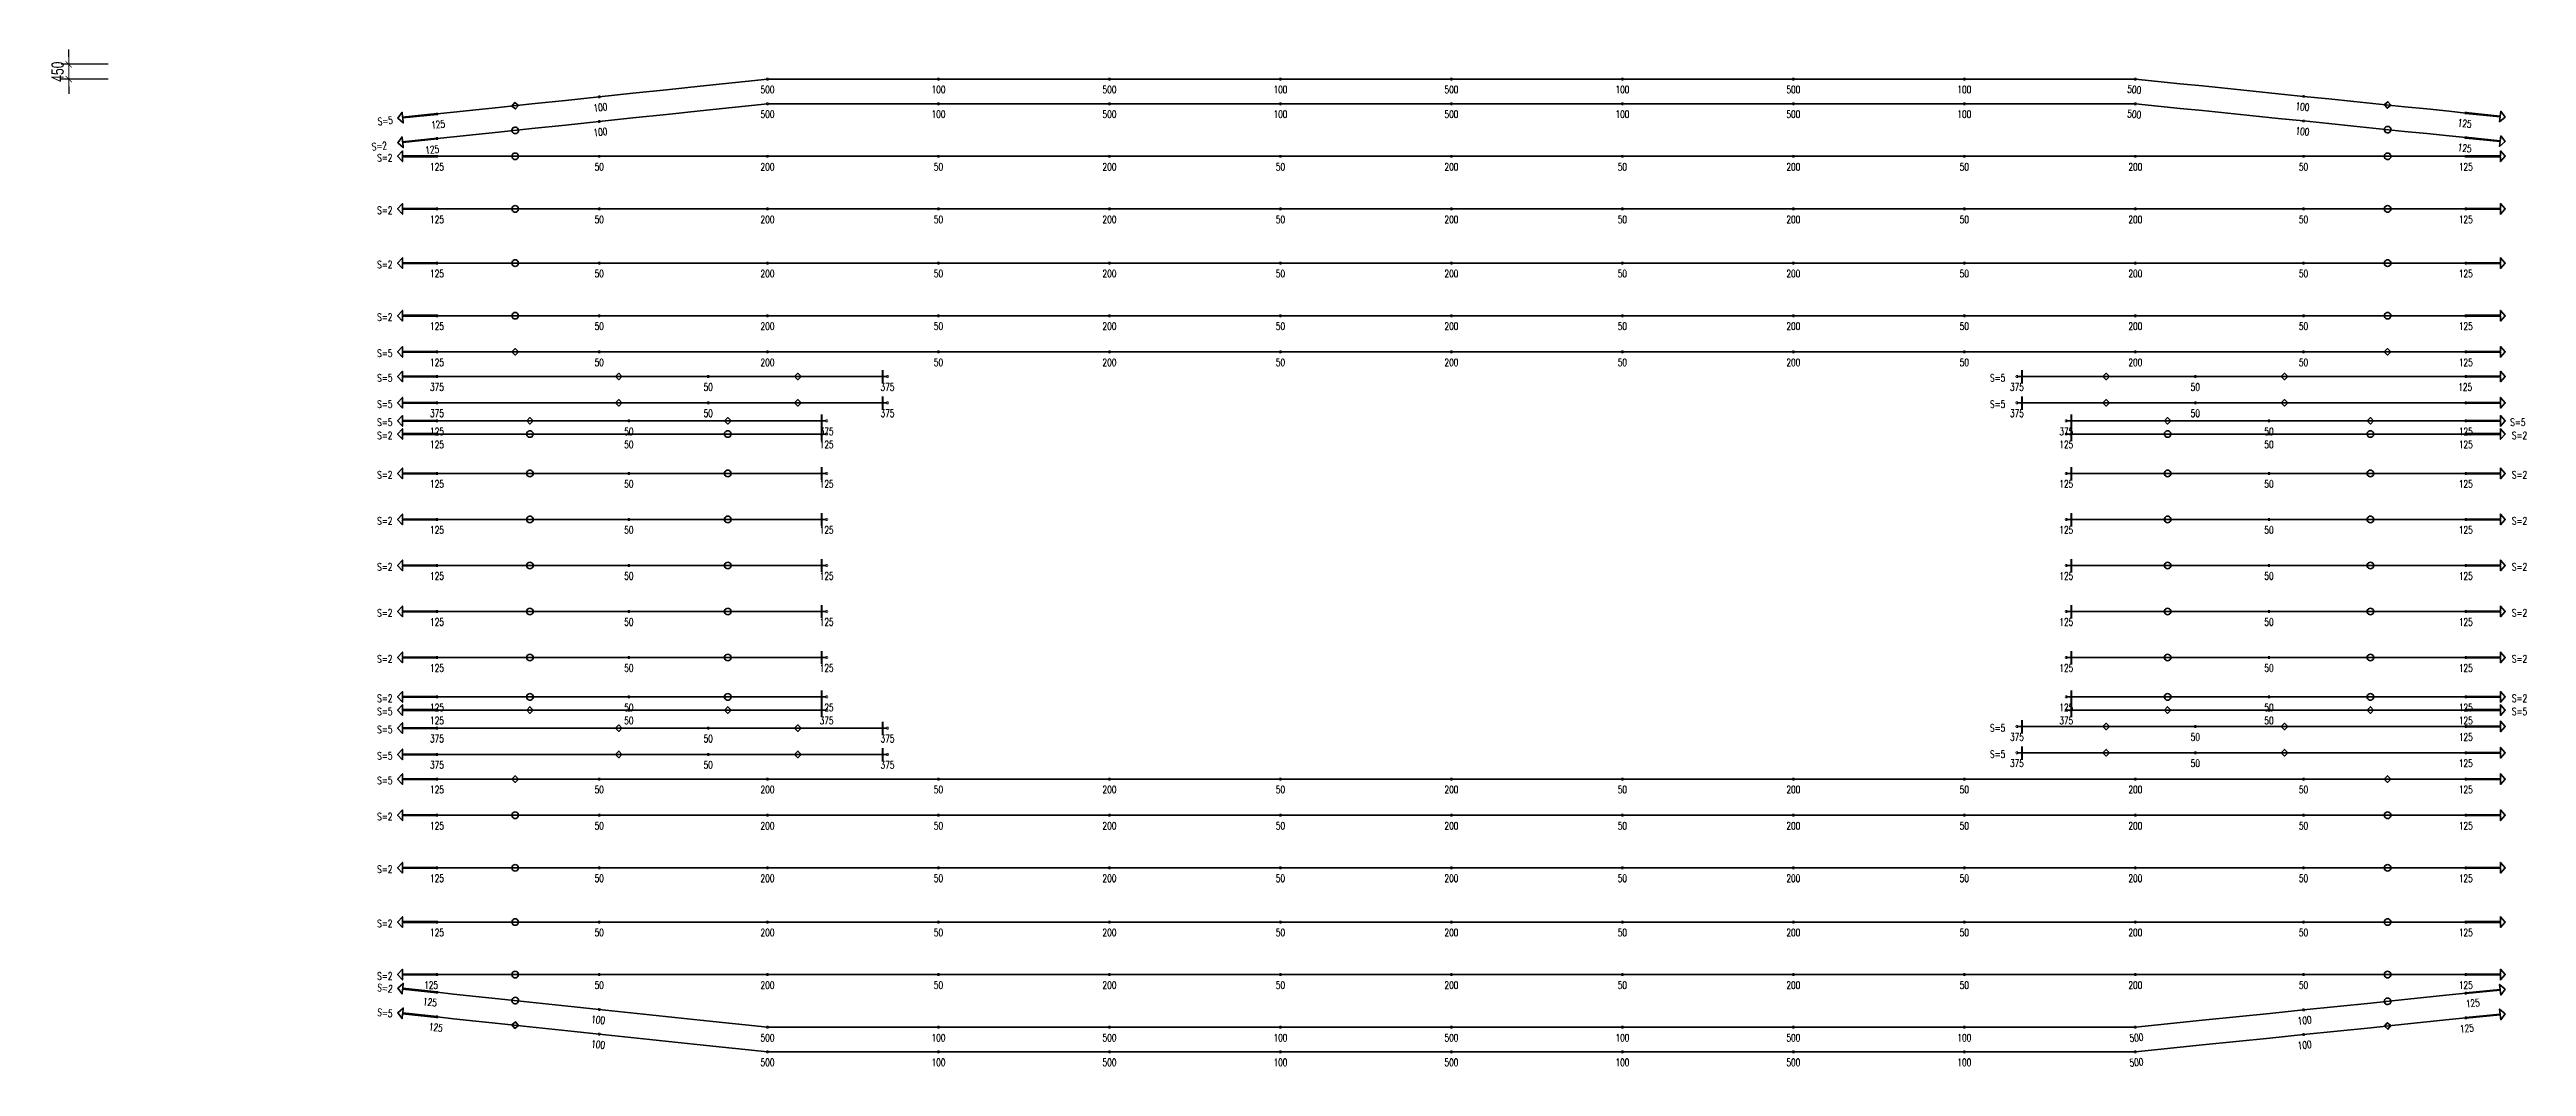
# Model space of a CAD drawing. Header units: millimetres. Extents: x 118516 to 587758, y -25561 to 50684.
# Drawn here: x 370816 to 446144, y 8454 to 39400 of the extents above; entities that cross this region are included whole.
import ezdxf

# ---------------------------------------------------------------- set-up
doc = ezdxf.new("R2010")
doc.units = ezdxf.units.MM
doc.layers.get('Defpoints').update_dxf_attribs({"color": 151, "lineweight": 9})
doc.layers.add('Current plane_Column', color=7, linetype='Continuous', true_color=0x4b00ff)
for name, color, linetype, lineweight in [('NDC_S-TENDON', 6, 'Continuous', 35), ('NDC_S_ANNO', 7, 'Continuous', 20), ('NDC_S_DIM', 1, 'Continuous', 15)]:
    doc.layers.add(name, color=color, linetype=linetype, lineweight=lineweight)
doc.styles.add('NDC_ANNO', font='', dxfattribs={"width": 0.8})
doc.styles.add('NDC_DIM', font='', dxfattribs={"width": 0.75})
doc.styles.get('NDC_ANNO').set_extended_font_data('Dotum')
doc.styles.get('NDC_DIM').set_extended_font_data('Dotum')
doc.dimstyles.new('NDC_dim_150', dxfattribs={"dimscale": 150, "dimtxt": 2.5, "dimasz": 1.5, "dimexe": 1.5, "dimexo": 2.5, "dimgap": 1, "dimtad": 1, "dimdec": 0, "dimzin": 0, "dimdsep": 46, "dimtxsty": 'NDC_DIM', "dimblk": 'DIMMARK', "dimcen": 0.09, "dimdle": 1.2, "dimclrd": 1, "dimclre": 1, "dimclrt": 3, "dimadec": 0, "dimazin": 0, "dimtfac": 1, "dimtdec": 0, "dimtix": 1, "dimtofl": 0, "dimtmove": 0, "dimatfit": 3, "dimfxl": 8, "dimfxlon": 1, "dimtolj": 1, "dimtzin": 0, "dimarcsym": 0})

msp = doc.modelspace()

# ---------------------------------------------------------------- blocks, each defined once
blk = doc.blocks.new('DIMMARK')
at = {"layer": 'NDC_S_DIM', "color": 1}
blk.add_line((-1.5, 0), (1, 0), dxfattribs=at)
at = {"layer": 'NDC_S_DIM', "color": 2, "const_width": 0.1}
blk.add_lwpolyline([(-0.42, -0.42), (0.42, 0.42)], dxfattribs=at)
blk = doc.blocks.new('*D10')
at = {"layer": 'Defpoints', "color": 0, "ltscale": 100, "transparency": 16777216}
for p in [(371400, 38500), (387702, 38950), (387702, 38500)]:
    blk.add_point(p, dxfattribs=at)
at = {"layer": 'NDC_S_DIM', "color": 1, "lineweight": -2, "ltscale": 100, "transparency": 16777216}
for p, q in [((371400, 39175), (371400, 39400)), ((372600, 38950), (371175, 38950)), ((372600, 38500), (371175, 38500)), ((371400, 38275), (371400, 38050))]:
    blk.add_line(p, q, dxfattribs=at)
at = {"layer": 'NDC_S_DIM', "color": 1, "lineweight": -2, "ltscale": 100, "transparency": 16777216, "xscale": 225, "yscale": 225, "zscale": 225}
for p, rotation in [((371400, 38950), 270), ((371400, 38500), 90)]:
    blk.add_blockref('DIMMARK', p, dxfattribs=dict(at, rotation=rotation))
at = {"layer": 'NDC_S_DIM', "color": 3, "ltscale": 100, "transparency": 16777216, "insert": (371063, 38725), "char_height": 375, "attachment_point": 5, "rotation": 90, "style": 'NDC_DIM'}
blk.add_mtext('\\A1;450', dxfattribs=at)
blk = doc.blocks.new('HTB TDX')
at = {"layer": 'NDC_S-TENDON', "linetype": 'Continuous'}
for points, elevation in [([(10090, 29000, 20, 20, 0), (10070, 29035, 20, 20, 0), (10030, 29035, 20, 20, 0), (10010, 29000, 20, 20, 0), (10030, 28965, 20, 20, 0), (10070, 28965, 20, 20, 0)], 3600), ([(10090, 29000, 20, 20, 0), (10070, 29035, 20, 20, 0), (10030, 29035, 20, 20, 0), (10010, 29000, 20, 20, 0), (10030, 28965, 20, 20, 0), (10070, 28965, 20, 20, 0)], 3600), ([(10090, 29000, 20, 20, 0), (10070, 29035, 20, 20, 0), (10030, 29035, 20, 20, 0), (10010, 29000, 20, 20, 0), (10030, 28965, 20, 20, 0), (10070, 28965, 20, 20, 0)], 3600), ([(10090, 29000, 20, 20, 0), (10070, 29035, 20, 20, 0), (10030, 29035, 20, 20, 0), (10010, 29000, 20, 20, 0), (10030, 28965, 20, 20, 0), (10070, 28965, 20, 20, 0)], 3600), ([(15290, 29000, 20, 20, 0), (15270, 29035, 20, 20, 0), (15230, 29035, 20, 20, 0), (15210, 29000, 20, 20, 0), (15230, 28965, 20, 20, 0), (15270, 28965, 20, 20, 0)], 3200), ([(15290, 29000, 20, 20, 0), (15270, 29035, 20, 20, 0), (15230, 29035, 20, 20, 0), (15210, 29000, 20, 20, 0), (15230, 28965, 20, 20, 0), (15270, 28965, 20, 20, 0)], 3200), ([(20490, 29000, 20, 20, 0), (20470, 29035, 20, 20, 0), (20430, 29035, 20, 20, 0), (20410, 29000, 20, 20, 0), (20430, 28965, 20, 20, 0), (20470, 28965, 20, 20, 0)], 3600), ([(20490, 29000, 20, 20, 0), (20470, 29035, 20, 20, 0), (20430, 29035, 20, 20, 0), (20410, 29000, 20, 20, 0), (20430, 28965, 20, 20, 0), (20470, 28965, 20, 20, 0)], 3600), ([(20490, 29000, 20, 20, 0), (20470, 29035, 20, 20, 0), (20430, 29035, 20, 20, 0), (20410, 29000, 20, 20, 0), (20430, 28965, 20, 20, 0), (20470, 28965, 20, 20, 0)], 3600), ([(20490, 29000, 20, 20, 0), (20470, 29035, 20, 20, 0), (20430, 29035, 20, 20, 0), (20410, 29000, 20, 20, 0), (20430, 28965, 20, 20, 0), (20470, 28965, 20, 20, 0)], 3600), ([(25690, 29000, 20, 20, 0), (25670, 29035, 20, 20, 0), (25630, 29035, 20, 20, 0), (25610, 29000, 20, 20, 0), (25630, 28965, 20, 20, 0), (25670, 28965, 20, 20, 0)], 3200), ([(25690, 29000, 20, 20, 0), (25670, 29035, 20, 20, 0), (25630, 29035, 20, 20, 0), (25610, 29000, 20, 20, 0), (25630, 28965, 20, 20, 0), (25670, 28965, 20, 20, 0)], 3200), ([(30890, 29000, 20, 20, 0), (30870, 29035, 20, 20, 0), (30830, 29035, 20, 20, 0), (30810, 29000, 20, 20, 0), (30830, 28965, 20, 20, 0), (30870, 28965, 20, 20, 0)], 3600), ([(30890, 29000, 20, 20, 0), (30870, 29035, 20, 20, 0), (30830, 29035, 20, 20, 0), (30810, 29000, 20, 20, 0), (30830, 28965, 20, 20, 0), (30870, 28965, 20, 20, 0)], 3600), ([(30890, 29000, 20, 20, 0), (30870, 29035, 20, 20, 0), (30830, 29035, 20, 20, 0), (30810, 29000, 20, 20, 0), (30830, 28965, 20, 20, 0), (30870, 28965, 20, 20, 0)], 3600), ([(30890, 29000, 20, 20, 0), (30870, 29035, 20, 20, 0), (30830, 29035, 20, 20, 0), (30810, 29000, 20, 20, 0), (30830, 28965, 20, 20, 0), (30870, 28965, 20, 20, 0)], 3600), ([(36090, 29000, 20, 20, 0), (36070, 29035, 20, 20, 0), (36030, 29035, 20, 20, 0), (36010, 29000, 20, 20, 0), (36030, 28965, 20, 20, 0), (36070, 28965, 20, 20, 0)], 3200), ([(36090, 29000, 20, 20, 0), (36070, 29035, 20, 20, 0), (36030, 29035, 20, 20, 0), (36010, 29000, 20, 20, 0), (36030, 28965, 20, 20, 0), (36070, 28965, 20, 20, 0)], 3200), ([(41290, 29000, 20, 20, 0), (41270, 29035, 20, 20, 0), (41230, 29035, 20, 20, 0), (41210, 29000, 20, 20, 0), (41230, 28965, 20, 20, 0), (41270, 28965, 20, 20, 0)], 3600), ([(41290, 29000, 20, 20, 0), (41270, 29035, 20, 20, 0), (41230, 29035, 20, 20, 0), (41210, 29000, 20, 20, 0), (41230, 28965, 20, 20, 0), (41270, 28965, 20, 20, 0)], 3600), ([(41290, 29000, 20, 20, 0), (41270, 29035, 20, 20, 0), (41230, 29035, 20, 20, 0), (41210, 29000, 20, 20, 0), (41230, 28965, 20, 20, 0), (41270, 28965, 20, 20, 0)], 3600), ([(41290, 29000, 20, 20, 0), (41270, 29035, 20, 20, 0), (41230, 29035, 20, 20, 0), (41210, 29000, 20, 20, 0), (41230, 28965, 20, 20, 0), (41270, 28965, 20, 20, 0)], 3600), ([(46490, 29000, 20, 20, 0), (46470, 29035, 20, 20, 0), (46430, 29035, 20, 20, 0), (46410, 29000, 20, 20, 0), (46430, 28965, 20, 20, 0), (46470, 28965, 20, 20, 0)], 3200), ([(46490, 29000, 20, 20, 0), (46470, 29035, 20, 20, 0), (46430, 29035, 20, 20, 0), (46410, 29000, 20, 20, 0), (46430, 28965, 20, 20, 0), (46470, 28965, 20, 20, 0)], 3200), ([(51690, 29000, 20, 20, 0), (51670, 29035, 20, 20, 0), (51630, 29035, 20, 20, 0), (51610, 29000, 20, 20, 0), (51630, 28965, 20, 20, 0), (51670, 28965, 20, 20, 0)], 3600), ([(51690, 29000, 20, 20, 0), (51670, 29035, 20, 20, 0), (51630, 29035, 20, 20, 0), (51610, 29000, 20, 20, 0), (51630, 28965, 20, 20, 0), (51670, 28965, 20, 20, 0)], 3600), ([(51690, 29000, 20, 20, 0), (51670, 29035, 20, 20, 0), (51630, 29035, 20, 20, 0), (51610, 29000, 20, 20, 0), (51630, 28965, 20, 20, 0), (51670, 28965, 20, 20, 0)], 3600), ([(51690, 29000, 20, 20, 0), (51670, 29035, 20, 20, 0), (51630, 29035, 20, 20, 0), (51610, 29000, 20, 20, 0), (51630, 28965, 20, 20, 0), (51670, 28965, 20, 20, 0)], 3600), ([(40, 27939, 20, 20, 0), (20, 27973, 20, 20, 0), (-20, 27973, 20, 20, 0), (-40, 27939, 20, 20, 0), (-20, 27904, 20, 20, 0), (20, 27904, 20, 20, 0)], 3575), ([(40, 27939, 20, 20, 0), (20, 27973, 20, 20, 0), (-20, 27973, 20, 20, 0), (-40, 27939, 20, 20, 0), (-20, 27904, 20, 20, 0), (20, 27904, 20, 20, 0)], 3575), ([(4975, 28460, 20, 20, 0), (4955, 28494, 20, 20, 0), (4915, 28494, 20, 20, 0), (4895, 28460, 20, 20, 0), (4915, 28425, 20, 20, 0), (4955, 28425, 20, 20, 0)], 3200), ([(4975, 28460, 20, 20, 0), (4955, 28494, 20, 20, 0), (4915, 28494, 20, 20, 0), (4895, 28460, 20, 20, 0), (4915, 28425, 20, 20, 0), (4955, 28425, 20, 20, 0)], 3200), ([(10090, 28250, 20, 20, 0), (10070, 28285, 20, 20, 0), (10030, 28285, 20, 20, 0), (10010, 28250, 20, 20, 0), (10030, 28215, 20, 20, 0), (10070, 28215, 20, 20, 0)], 3600), ([(10090, 28250, 20, 20, 0), (10070, 28285, 20, 20, 0), (10030, 28285, 20, 20, 0), (10010, 28250, 20, 20, 0), (10030, 28215, 20, 20, 0), (10070, 28215, 20, 20, 0)], 3600), ([(10090, 28250, 20, 20, 0), (10070, 28285, 20, 20, 0), (10030, 28285, 20, 20, 0), (10010, 28250, 20, 20, 0), (10030, 28215, 20, 20, 0), (10070, 28215, 20, 20, 0)], 3600), ([(10090, 28250, 20, 20, 0), (10070, 28285, 20, 20, 0), (10030, 28285, 20, 20, 0), (10010, 28250, 20, 20, 0), (10030, 28215, 20, 20, 0), (10070, 28215, 20, 20, 0)], 3600), ([(15290, 28250, 20, 20, 0), (15270, 28285, 20, 20, 0), (15230, 28285, 20, 20, 0), (15210, 28250, 20, 20, 0), (15230, 28215, 20, 20, 0), (15270, 28215, 20, 20, 0)], 3200), ([(15290, 28250, 20, 20, 0), (15270, 28285, 20, 20, 0), (15230, 28285, 20, 20, 0), (15210, 28250, 20, 20, 0), (15230, 28215, 20, 20, 0), (15270, 28215, 20, 20, 0)], 3200), ([(20490, 28250, 20, 20, 0), (20470, 28285, 20, 20, 0), (20430, 28285, 20, 20, 0), (20410, 28250, 20, 20, 0), (20430, 28215, 20, 20, 0), (20470, 28215, 20, 20, 0)], 3600), ([(20490, 28250, 20, 20, 0), (20470, 28285, 20, 20, 0), (20430, 28285, 20, 20, 0), (20410, 28250, 20, 20, 0), (20430, 28215, 20, 20, 0), (20470, 28215, 20, 20, 0)], 3600), ([(20490, 28250, 20, 20, 0), (20470, 28285, 20, 20, 0), (20430, 28285, 20, 20, 0), (20410, 28250, 20, 20, 0), (20430, 28215, 20, 20, 0), (20470, 28215, 20, 20, 0)], 3600), ([(20490, 28250, 20, 20, 0), (20470, 28285, 20, 20, 0), (20430, 28285, 20, 20, 0), (20410, 28250, 20, 20, 0), (20430, 28215, 20, 20, 0), (20470, 28215, 20, 20, 0)], 3600), ([(25690, 28250, 20, 20, 0), (25670, 28285, 20, 20, 0), (25630, 28285, 20, 20, 0), (25610, 28250, 20, 20, 0), (25630, 28215, 20, 20, 0), (25670, 28215, 20, 20, 0)], 3200), ([(25690, 28250, 20, 20, 0), (25670, 28285, 20, 20, 0), (25630, 28285, 20, 20, 0), (25610, 28250, 20, 20, 0), (25630, 28215, 20, 20, 0), (25670, 28215, 20, 20, 0)], 3200), ([(30890, 28250, 20, 20, 0), (30870, 28285, 20, 20, 0), (30830, 28285, 20, 20, 0), (30810, 28250, 20, 20, 0), (30830, 28215, 20, 20, 0), (30870, 28215, 20, 20, 0)], 3600), ([(30890, 28250, 20, 20, 0), (30870, 28285, 20, 20, 0), (30830, 28285, 20, 20, 0), (30810, 28250, 20, 20, 0), (30830, 28215, 20, 20, 0), (30870, 28215, 20, 20, 0)], 3600), ([(30890, 28250, 20, 20, 0), (30870, 28285, 20, 20, 0), (30830, 28285, 20, 20, 0), (30810, 28250, 20, 20, 0), (30830, 28215, 20, 20, 0), (30870, 28215, 20, 20, 0)], 3600), ([(30890, 28250, 20, 20, 0), (30870, 28285, 20, 20, 0), (30830, 28285, 20, 20, 0), (30810, 28250, 20, 20, 0), (30830, 28215, 20, 20, 0), (30870, 28215, 20, 20, 0)], 3600), ([(36090, 28250, 20, 20, 0), (36070, 28285, 20, 20, 0), (36030, 28285, 20, 20, 0), (36010, 28250, 20, 20, 0), (36030, 28215, 20, 20, 0), (36070, 28215, 20, 20, 0)], 3200), ([(36090, 28250, 20, 20, 0), (36070, 28285, 20, 20, 0), (36030, 28285, 20, 20, 0), (36010, 28250, 20, 20, 0), (36030, 28215, 20, 20, 0), (36070, 28215, 20, 20, 0)], 3200), ([(41290, 28250, 20, 20, 0), (41270, 28285, 20, 20, 0), (41230, 28285, 20, 20, 0), (41210, 28250, 20, 20, 0), (41230, 28215, 20, 20, 0), (41270, 28215, 20, 20, 0)], 3600), ([(41290, 28250, 20, 20, 0), (41270, 28285, 20, 20, 0), (41230, 28285, 20, 20, 0), (41210, 28250, 20, 20, 0), (41230, 28215, 20, 20, 0), (41270, 28215, 20, 20, 0)], 3600), ([(41290, 28250, 20, 20, 0), (41270, 28285, 20, 20, 0), (41230, 28285, 20, 20, 0), (41210, 28250, 20, 20, 0), (41230, 28215, 20, 20, 0), (41270, 28215, 20, 20, 0)], 3600), ([(41290, 28250, 20, 20, 0), (41270, 28285, 20, 20, 0), (41230, 28285, 20, 20, 0), (41210, 28250, 20, 20, 0), (41230, 28215, 20, 20, 0), (41270, 28215, 20, 20, 0)], 3600), ([(46490, 28250, 20, 20, 0), (46470, 28285, 20, 20, 0), (46430, 28285, 20, 20, 0), (46410, 28250, 20, 20, 0), (46430, 28215, 20, 20, 0), (46470, 28215, 20, 20, 0)], 3200), ([(46490, 28250, 20, 20, 0), (46470, 28285, 20, 20, 0), (46430, 28285, 20, 20, 0), (46410, 28250, 20, 20, 0), (46430, 28215, 20, 20, 0), (46470, 28215, 20, 20, 0)], 3200), ([(51690, 28250, 20, 20, 0), (51670, 28285, 20, 20, 0), (51630, 28285, 20, 20, 0), (51610, 28250, 20, 20, 0), (51630, 28215, 20, 20, 0), (51670, 28215, 20, 20, 0)], 3600), ([(51690, 28250, 20, 20, 0), (51670, 28285, 20, 20, 0), (51630, 28285, 20, 20, 0), (51610, 28250, 20, 20, 0), (51630, 28215, 20, 20, 0), (51670, 28215, 20, 20, 0)], 3600), ([(51690, 28250, 20, 20, 0), (51670, 28285, 20, 20, 0), (51630, 28285, 20, 20, 0), (51610, 28250, 20, 20, 0), (51630, 28215, 20, 20, 0), (51670, 28215, 20, 20, 0)], 3600), ([(51690, 28250, 20, 20, 0), (51670, 28285, 20, 20, 0), (51630, 28285, 20, 20, 0), (51610, 28250, 20, 20, 0), (51630, 28215, 20, 20, 0), (51670, 28215, 20, 20, 0)], 3600), ([(56805, 28475, 20, 20, 0), (56785, 28510, 20, 20, 0), (56745, 28510, 20, 20, 0), (56725, 28475, 20, 20, 0), (56745, 28440, 20, 20, 0), (56785, 28440, 20, 20, 0)], 3200), ([(56805, 28475, 20, 20, 0), (56785, 28510, 20, 20, 0), (56745, 28510, 20, 20, 0), (56725, 28475, 20, 20, 0), (56745, 28440, 20, 20, 0), (56785, 28440, 20, 20, 0)], 3200), ([(61740, 27968, 20, 20, 0), (61720, 28003, 20, 20, 0), (61680, 28003, 20, 20, 0), (61660, 27968, 20, 20, 0), (61680, 27934, 20, 20, 0), (61720, 27934, 20, 20, 0)], 3575), ([(61740, 27968, 20, 20, 0), (61720, 28003, 20, 20, 0), (61680, 28003, 20, 20, 0), (61660, 27968, 20, 20, 0), (61680, 27934, 20, 20, 0), (61720, 27934, 20, 20, 0)], 3575), ([(40, 27189, 20, 20, 0), (20, 27223, 20, 20, 0), (-20, 27223, 20, 20, 0), (-40, 27189, 20, 20, 0), (-20, 27154, 20, 20, 0), (20, 27154, 20, 20, 0)], 3575), ([(40, 27189, 20, 20, 0), (20, 27223, 20, 20, 0), (-20, 27223, 20, 20, 0), (-40, 27189, 20, 20, 0), (-20, 27154, 20, 20, 0), (20, 27154, 20, 20, 0)], 3575), ([(4975, 27710, 20, 20, 0), (4955, 27744, 20, 20, 0), (4915, 27744, 20, 20, 0), (4895, 27710, 20, 20, 0), (4915, 27675, 20, 20, 0), (4955, 27675, 20, 20, 0)], 3200), ([(4975, 27710, 20, 20, 0), (4955, 27744, 20, 20, 0), (4915, 27744, 20, 20, 0), (4895, 27710, 20, 20, 0), (4915, 27675, 20, 20, 0), (4955, 27675, 20, 20, 0)], 3200), ([(56805, 27725, 20, 20, 0), (56785, 27760, 20, 20, 0), (56745, 27760, 20, 20, 0), (56725, 27725, 20, 20, 0), (56745, 27690, 20, 20, 0), (56785, 27690, 20, 20, 0)], 3200), ([(56805, 27725, 20, 20, 0), (56785, 27760, 20, 20, 0), (56745, 27760, 20, 20, 0), (56725, 27725, 20, 20, 0), (56745, 27690, 20, 20, 0), (56785, 27690, 20, 20, 0)], 3200), ([(61740, 27218, 20, 20, 0), (61720, 27253, 20, 20, 0), (61680, 27253, 20, 20, 0), (61660, 27218, 20, 20, 0), (61680, 27184, 20, 20, 0), (61720, 27184, 20, 20, 0)], 3575), ([(61740, 27218, 20, 20, 0), (61720, 27253, 20, 20, 0), (61680, 27253, 20, 20, 0), (61660, 27218, 20, 20, 0), (61680, 27184, 20, 20, 0), (61720, 27184, 20, 20, 0)], 3575), ([(40, 26650, 20, 20, 0), (20, 26685, 20, 20, 0), (-20, 26685, 20, 20, 0), (-40, 26650, 20, 20, 0), (-20, 26615, 20, 20, 0), (20, 26615, 20, 20, 0)], 3575), ([(40, 26650, 20, 20, 0), (20, 26685, 20, 20, 0), (-20, 26685, 20, 20, 0), (-40, 26650, 20, 20, 0), (-20, 26615, 20, 20, 0), (20, 26615, 20, 20, 0)], 3575), ([(4975, 26650, 20, 20, 0), (4955, 26685, 20, 20, 0), (4915, 26685, 20, 20, 0), (4895, 26650, 20, 20, 0), (4915, 26615, 20, 20, 0), (4955, 26615, 20, 20, 0)], 3500), ([(4975, 26650, 20, 20, 0), (4955, 26685, 20, 20, 0), (4915, 26685, 20, 20, 0), (4895, 26650, 20, 20, 0), (4915, 26615, 20, 20, 0), (4955, 26615, 20, 20, 0)], 3500), ([(10090, 26650, 20, 20, 0), (10070, 26685, 20, 20, 0), (10030, 26685, 20, 20, 0), (10010, 26650, 20, 20, 0), (10030, 26615, 20, 20, 0), (10070, 26615, 20, 20, 0)], 3650), ([(10090, 26650, 20, 20, 0), (10070, 26685, 20, 20, 0), (10030, 26685, 20, 20, 0), (10010, 26650, 20, 20, 0), (10030, 26615, 20, 20, 0), (10070, 26615, 20, 20, 0)], 3650), ([(10090, 26650, 20, 20, 0), (10070, 26685, 20, 20, 0), (10030, 26685, 20, 20, 0), (10010, 26650, 20, 20, 0), (10030, 26615, 20, 20, 0), (10070, 26615, 20, 20, 0)], 3650), ([(10090, 26650, 20, 20, 0), (10070, 26685, 20, 20, 0), (10030, 26685, 20, 20, 0), (10010, 26650, 20, 20, 0), (10030, 26615, 20, 20, 0), (10070, 26615, 20, 20, 0)], 3650), ([(15290, 26650, 20, 20, 0), (15270, 26685, 20, 20, 0), (15230, 26685, 20, 20, 0), (15210, 26650, 20, 20, 0), (15230, 26615, 20, 20, 0), (15270, 26615, 20, 20, 0)], 3500), ([(15290, 26650, 20, 20, 0), (15270, 26685, 20, 20, 0), (15230, 26685, 20, 20, 0), (15210, 26650, 20, 20, 0), (15230, 26615, 20, 20, 0), (15270, 26615, 20, 20, 0)], 3500), ([(20490, 26650, 20, 20, 0), (20470, 26685, 20, 20, 0), (20430, 26685, 20, 20, 0), (20410, 26650, 20, 20, 0), (20430, 26615, 20, 20, 0), (20470, 26615, 20, 20, 0)], 3650), ([(20490, 26650, 20, 20, 0), (20470, 26685, 20, 20, 0), (20430, 26685, 20, 20, 0), (20410, 26650, 20, 20, 0), (20430, 26615, 20, 20, 0), (20470, 26615, 20, 20, 0)], 3650), ([(20490, 26650, 20, 20, 0), (20470, 26685, 20, 20, 0), (20430, 26685, 20, 20, 0), (20410, 26650, 20, 20, 0), (20430, 26615, 20, 20, 0), (20470, 26615, 20, 20, 0)], 3650), ([(20490, 26650, 20, 20, 0), (20470, 26685, 20, 20, 0), (20430, 26685, 20, 20, 0), (20410, 26650, 20, 20, 0), (20430, 26615, 20, 20, 0), (20470, 26615, 20, 20, 0)], 3650), ([(25690, 26650, 20, 20, 0), (25670, 26685, 20, 20, 0), (25630, 26685, 20, 20, 0), (25610, 26650, 20, 20, 0), (25630, 26615, 20, 20, 0), (25670, 26615, 20, 20, 0)], 3500), ([(25690, 26650, 20, 20, 0), (25670, 26685, 20, 20, 0), (25630, 26685, 20, 20, 0), (25610, 26650, 20, 20, 0), (25630, 26615, 20, 20, 0), (25670, 26615, 20, 20, 0)], 3500), ([(30890, 26650, 20, 20, 0), (30870, 26685, 20, 20, 0), (30830, 26685, 20, 20, 0), (30810, 26650, 20, 20, 0), (30830, 26615, 20, 20, 0), (30870, 26615, 20, 20, 0)], 3650), ([(30890, 26650, 20, 20, 0), (30870, 26685, 20, 20, 0), (30830, 26685, 20, 20, 0), (30810, 26650, 20, 20, 0), (30830, 26615, 20, 20, 0), (30870, 26615, 20, 20, 0)], 3650), ([(30890, 26650, 20, 20, 0), (30870, 26685, 20, 20, 0), (30830, 26685, 20, 20, 0), (30810, 26650, 20, 20, 0), (30830, 26615, 20, 20, 0), (30870, 26615, 20, 20, 0)], 3650), ([(30890, 26650, 20, 20, 0), (30870, 26685, 20, 20, 0), (30830, 26685, 20, 20, 0), (30810, 26650, 20, 20, 0), (30830, 26615, 20, 20, 0), (30870, 26615, 20, 20, 0)], 3650), ([(36090, 26650, 20, 20, 0), (36070, 26685, 20, 20, 0), (36030, 26685, 20, 20, 0), (36010, 26650, 20, 20, 0), (36030, 26615, 20, 20, 0), (36070, 26615, 20, 20, 0)], 3500), ([(36090, 26650, 20, 20, 0), (36070, 26685, 20, 20, 0), (36030, 26685, 20, 20, 0), (36010, 26650, 20, 20, 0), (36030, 26615, 20, 20, 0), (36070, 26615, 20, 20, 0)], 3500), ([(41290, 26650, 20, 20, 0), (41270, 26685, 20, 20, 0), (41230, 26685, 20, 20, 0), (41210, 26650, 20, 20, 0), (41230, 26615, 20, 20, 0), (41270, 26615, 20, 20, 0)], 3650), ([(41290, 26650, 20, 20, 0), (41270, 26685, 20, 20, 0), (41230, 26685, 20, 20, 0), (41210, 26650, 20, 20, 0), (41230, 26615, 20, 20, 0), (41270, 26615, 20, 20, 0)], 3650), ([(41290, 26650, 20, 20, 0), (41270, 26685, 20, 20, 0), (41230, 26685, 20, 20, 0), (41210, 26650, 20, 20, 0), (41230, 26615, 20, 20, 0), (41270, 26615, 20, 20, 0)], 3650), ([(41290, 26650, 20, 20, 0), (41270, 26685, 20, 20, 0), (41230, 26685, 20, 20, 0), (41210, 26650, 20, 20, 0), (41230, 26615, 20, 20, 0), (41270, 26615, 20, 20, 0)], 3650), ([(46490, 26650, 20, 20, 0), (46470, 26685, 20, 20, 0), (46430, 26685, 20, 20, 0), (46410, 26650, 20, 20, 0), (46430, 26615, 20, 20, 0), (46470, 26615, 20, 20, 0)], 3500), ([(46490, 26650, 20, 20, 0), (46470, 26685, 20, 20, 0), (46430, 26685, 20, 20, 0), (46410, 26650, 20, 20, 0), (46430, 26615, 20, 20, 0), (46470, 26615, 20, 20, 0)], 3500), ([(51690, 26650, 20, 20, 0), (51670, 26685, 20, 20, 0), (51630, 26685, 20, 20, 0), (51610, 26650, 20, 20, 0), (51630, 26615, 20, 20, 0), (51670, 26615, 20, 20, 0)], 3650), ([(51690, 26650, 20, 20, 0), (51670, 26685, 20, 20, 0), (51630, 26685, 20, 20, 0), (51610, 26650, 20, 20, 0), (51630, 26615, 20, 20, 0), (51670, 26615, 20, 20, 0)], 3650), ([(51690, 26650, 20, 20, 0), (51670, 26685, 20, 20, 0), (51630, 26685, 20, 20, 0), (51610, 26650, 20, 20, 0), (51630, 26615, 20, 20, 0), (51670, 26615, 20, 20, 0)], 3650), ([(51690, 26650, 20, 20, 0), (51670, 26685, 20, 20, 0), (51630, 26685, 20, 20, 0), (51610, 26650, 20, 20, 0), (51630, 26615, 20, 20, 0), (51670, 26615, 20, 20, 0)], 3650), ([(56805, 26650, 20, 20, 0), (56785, 26685, 20, 20, 0), (56745, 26685, 20, 20, 0), (56725, 26650, 20, 20, 0), (56745, 26615, 20, 20, 0), (56785, 26615, 20, 20, 0)], 3500), ([(56805, 26650, 20, 20, 0), (56785, 26685, 20, 20, 0), (56745, 26685, 20, 20, 0), (56725, 26650, 20, 20, 0), (56745, 26615, 20, 20, 0), (56785, 26615, 20, 20, 0)], 3500), ([(61740, 26650, 20, 20, 0), (61720, 26685, 20, 20, 0), (61680, 26685, 20, 20, 0), (61660, 26650, 20, 20, 0), (61680, 26615, 20, 20, 0), (61720, 26615, 20, 20, 0)], 3575), ([(61740, 26650, 20, 20, 0), (61720, 26685, 20, 20, 0), (61680, 26685, 20, 20, 0), (61660, 26650, 20, 20, 0), (61680, 26615, 20, 20, 0), (61720, 26615, 20, 20, 0)], 3575), ([(40, 25050, 20, 20, 0), (20, 25085, 20, 20, 0), (-20, 25085, 20, 20, 0), (-40, 25050, 20, 20, 0), (-20, 25015, 20, 20, 0), (20, 25015, 20, 20, 0)], 3575), ([(40, 25050, 20, 20, 0), (20, 25085, 20, 20, 0), (-20, 25085, 20, 20, 0), (-40, 25050, 20, 20, 0), (-20, 25015, 20, 20, 0), (20, 25015, 20, 20, 0)], 3575), ([(4975, 25050, 20, 20, 0), (4955, 25085, 20, 20, 0), (4915, 25085, 20, 20, 0), (4895, 25050, 20, 20, 0), (4915, 25015, 20, 20, 0), (4955, 25015, 20, 20, 0)], 3500), ([(4975, 25050, 20, 20, 0), (4955, 25085, 20, 20, 0), (4915, 25085, 20, 20, 0), (4895, 25050, 20, 20, 0), (4915, 25015, 20, 20, 0), (4955, 25015, 20, 20, 0)], 3500), ([(10090, 25050, 20, 20, 0), (10070, 25085, 20, 20, 0), (10030, 25085, 20, 20, 0), (10010, 25050, 20, 20, 0), (10030, 25015, 20, 20, 0), (10070, 25015, 20, 20, 0)], 3650), ([(10090, 25050, 20, 20, 0), (10070, 25085, 20, 20, 0), (10030, 25085, 20, 20, 0), (10010, 25050, 20, 20, 0), (10030, 25015, 20, 20, 0), (10070, 25015, 20, 20, 0)], 3650), ([(10090, 25050, 20, 20, 0), (10070, 25085, 20, 20, 0), (10030, 25085, 20, 20, 0), (10010, 25050, 20, 20, 0), (10030, 25015, 20, 20, 0), (10070, 25015, 20, 20, 0)], 3650), ([(10090, 25050, 20, 20, 0), (10070, 25085, 20, 20, 0), (10030, 25085, 20, 20, 0), (10010, 25050, 20, 20, 0), (10030, 25015, 20, 20, 0), (10070, 25015, 20, 20, 0)], 3650), ([(15290, 25050, 20, 20, 0), (15270, 25085, 20, 20, 0), (15230, 25085, 20, 20, 0), (15210, 25050, 20, 20, 0), (15230, 25015, 20, 20, 0), (15270, 25015, 20, 20, 0)], 3500), ([(15290, 25050, 20, 20, 0), (15270, 25085, 20, 20, 0), (15230, 25085, 20, 20, 0), (15210, 25050, 20, 20, 0), (15230, 25015, 20, 20, 0), (15270, 25015, 20, 20, 0)], 3500), ([(20490, 25050, 20, 20, 0), (20470, 25085, 20, 20, 0), (20430, 25085, 20, 20, 0), (20410, 25050, 20, 20, 0), (20430, 25015, 20, 20, 0), (20470, 25015, 20, 20, 0)], 3650), ([(20490, 25050, 20, 20, 0), (20470, 25085, 20, 20, 0), (20430, 25085, 20, 20, 0), (20410, 25050, 20, 20, 0), (20430, 25015, 20, 20, 0), (20470, 25015, 20, 20, 0)], 3650), ([(20490, 25050, 20, 20, 0), (20470, 25085, 20, 20, 0), (20430, 25085, 20, 20, 0), (20410, 25050, 20, 20, 0), (20430, 25015, 20, 20, 0), (20470, 25015, 20, 20, 0)], 3650), ([(20490, 25050, 20, 20, 0), (20470, 25085, 20, 20, 0), (20430, 25085, 20, 20, 0), (20410, 25050, 20, 20, 0), (20430, 25015, 20, 20, 0), (20470, 25015, 20, 20, 0)], 3650), ([(25690, 25050, 20, 20, 0), (25670, 25085, 20, 20, 0), (25630, 25085, 20, 20, 0), (25610, 25050, 20, 20, 0), (25630, 25015, 20, 20, 0), (25670, 25015, 20, 20, 0)], 3500), ([(25690, 25050, 20, 20, 0), (25670, 25085, 20, 20, 0), (25630, 25085, 20, 20, 0), (25610, 25050, 20, 20, 0), (25630, 25015, 20, 20, 0), (25670, 25015, 20, 20, 0)], 3500), ([(30890, 25050, 20, 20, 0), (30870, 25085, 20, 20, 0), (30830, 25085, 20, 20, 0), (30810, 25050, 20, 20, 0), (30830, 25015, 20, 20, 0), (30870, 25015, 20, 20, 0)], 3650), ([(30890, 25050, 20, 20, 0), (30870, 25085, 20, 20, 0), (30830, 25085, 20, 20, 0), (30810, 25050, 20, 20, 0), (30830, 25015, 20, 20, 0), (30870, 25015, 20, 20, 0)], 3650), ([(30890, 25050, 20, 20, 0), (30870, 25085, 20, 20, 0), (30830, 25085, 20, 20, 0), (30810, 25050, 20, 20, 0), (30830, 25015, 20, 20, 0), (30870, 25015, 20, 20, 0)], 3650), ([(30890, 25050, 20, 20, 0), (30870, 25085, 20, 20, 0), (30830, 25085, 20, 20, 0), (30810, 25050, 20, 20, 0), (30830, 25015, 20, 20, 0), (30870, 25015, 20, 20, 0)], 3650), ([(36090, 25050, 20, 20, 0), (36070, 25085, 20, 20, 0), (36030, 25085, 20, 20, 0), (36010, 25050, 20, 20, 0), (36030, 25015, 20, 20, 0), (36070, 25015, 20, 20, 0)], 3500), ([(36090, 25050, 20, 20, 0), (36070, 25085, 20, 20, 0), (36030, 25085, 20, 20, 0), (36010, 25050, 20, 20, 0), (36030, 25015, 20, 20, 0), (36070, 25015, 20, 20, 0)], 3500), ([(41290, 25050, 20, 20, 0), (41270, 25085, 20, 20, 0), (41230, 25085, 20, 20, 0), (41210, 25050, 20, 20, 0), (41230, 25015, 20, 20, 0), (41270, 25015, 20, 20, 0)], 3650), ([(41290, 25050, 20, 20, 0), (41270, 25085, 20, 20, 0), (41230, 25085, 20, 20, 0), (41210, 25050, 20, 20, 0), (41230, 25015, 20, 20, 0), (41270, 25015, 20, 20, 0)], 3650), ([(41290, 25050, 20, 20, 0), (41270, 25085, 20, 20, 0), (41230, 25085, 20, 20, 0), (41210, 25050, 20, 20, 0), (41230, 25015, 20, 20, 0), (41270, 25015, 20, 20, 0)], 3650), ([(41290, 25050, 20, 20, 0), (41270, 25085, 20, 20, 0), (41230, 25085, 20, 20, 0), (41210, 25050, 20, 20, 0), (41230, 25015, 20, 20, 0), (41270, 25015, 20, 20, 0)], 3650), ([(46490, 25050, 20, 20, 0), (46470, 25085, 20, 20, 0), (46430, 25085, 20, 20, 0), (46410, 25050, 20, 20, 0), (46430, 25015, 20, 20, 0), (46470, 25015, 20, 20, 0)], 3500), ([(46490, 25050, 20, 20, 0), (46470, 25085, 20, 20, 0), (46430, 25085, 20, 20, 0), (46410, 25050, 20, 20, 0), (46430, 25015, 20, 20, 0), (46470, 25015, 20, 20, 0)], 3500), ([(51690, 25050, 20, 20, 0), (51670, 25085, 20, 20, 0), (51630, 25085, 20, 20, 0), (51610, 25050, 20, 20, 0), (51630, 25015, 20, 20, 0), (51670, 25015, 20, 20, 0)], 3650), ([(51690, 25050, 20, 20, 0), (51670, 25085, 20, 20, 0), (51630, 25085, 20, 20, 0), (51610, 25050, 20, 20, 0), (51630, 25015, 20, 20, 0), (51670, 25015, 20, 20, 0)], 3650), ([(51690, 25050, 20, 20, 0), (51670, 25085, 20, 20, 0), (51630, 25085, 20, 20, 0), (51610, 25050, 20, 20, 0), (51630, 25015, 20, 20, 0), (51670, 25015, 20, 20, 0)], 3650), ([(51690, 25050, 20, 20, 0), (51670, 25085, 20, 20, 0), (51630, 25085, 20, 20, 0), (51610, 25050, 20, 20, 0), (51630, 25015, 20, 20, 0), (51670, 25015, 20, 20, 0)], 3650), ([(56805, 25050, 20, 20, 0), (56785, 25085, 20, 20, 0), (56745, 25085, 20, 20, 0), (56725, 25050, 20, 20, 0), (56745, 25015, 20, 20, 0), (56785, 25015, 20, 20, 0)], 3500), ([(56805, 25050, 20, 20, 0), (56785, 25085, 20, 20, 0), (56745, 25085, 20, 20, 0), (56725, 25050, 20, 20, 0), (56745, 25015, 20, 20, 0), (56785, 25015, 20, 20, 0)], 3500), ([(61740, 25050, 20, 20, 0), (61720, 25085, 20, 20, 0), (61680, 25085, 20, 20, 0), (61660, 25050, 20, 20, 0), (61680, 25015, 20, 20, 0), (61720, 25015, 20, 20, 0)], 3575), ([(61740, 25050, 20, 20, 0), (61720, 25085, 20, 20, 0), (61680, 25085, 20, 20, 0), (61660, 25050, 20, 20, 0), (61680, 25015, 20, 20, 0), (61720, 25015, 20, 20, 0)], 3575), ([(40, 23400, 20, 20, 0), (20, 23435, 20, 20, 0), (-20, 23435, 20, 20, 0), (-40, 23400, 20, 20, 0), (-20, 23365, 20, 20, 0), (20, 23365, 20, 20, 0)], 3575), ([(40, 23400, 20, 20, 0), (20, 23435, 20, 20, 0), (-20, 23435, 20, 20, 0), (-40, 23400, 20, 20, 0), (-20, 23365, 20, 20, 0), (20, 23365, 20, 20, 0)], 3575), ([(4975, 23400, 20, 20, 0), (4955, 23435, 20, 20, 0), (4915, 23435, 20, 20, 0), (4895, 23400, 20, 20, 0), (4915, 23365, 20, 20, 0), (4955, 23365, 20, 20, 0)], 3500), ([(4975, 23400, 20, 20, 0), (4955, 23435, 20, 20, 0), (4915, 23435, 20, 20, 0), (4895, 23400, 20, 20, 0), (4915, 23365, 20, 20, 0), (4955, 23365, 20, 20, 0)], 3500), ([(10090, 23400, 20, 20, 0), (10070, 23435, 20, 20, 0), (10030, 23435, 20, 20, 0), (10010, 23400, 20, 20, 0), (10030, 23365, 20, 20, 0), (10070, 23365, 20, 20, 0)], 3650), ([(10090, 23400, 20, 20, 0), (10070, 23435, 20, 20, 0), (10030, 23435, 20, 20, 0), (10010, 23400, 20, 20, 0), (10030, 23365, 20, 20, 0), (10070, 23365, 20, 20, 0)], 3650), ([(10090, 23400, 20, 20, 0), (10070, 23435, 20, 20, 0), (10030, 23435, 20, 20, 0), (10010, 23400, 20, 20, 0), (10030, 23365, 20, 20, 0), (10070, 23365, 20, 20, 0)], 3650), ([(10090, 23400, 20, 20, 0), (10070, 23435, 20, 20, 0), (10030, 23435, 20, 20, 0), (10010, 23400, 20, 20, 0), (10030, 23365, 20, 20, 0), (10070, 23365, 20, 20, 0)], 3650), ([(15290, 23400, 20, 20, 0), (15270, 23435, 20, 20, 0), (15230, 23435, 20, 20, 0), (15210, 23400, 20, 20, 0), (15230, 23365, 20, 20, 0), (15270, 23365, 20, 20, 0)], 3500), ([(15290, 23400, 20, 20, 0), (15270, 23435, 20, 20, 0), (15230, 23435, 20, 20, 0), (15210, 23400, 20, 20, 0), (15230, 23365, 20, 20, 0), (15270, 23365, 20, 20, 0)], 3500), ([(20490, 23400, 20, 20, 0), (20470, 23435, 20, 20, 0), (20430, 23435, 20, 20, 0), (20410, 23400, 20, 20, 0), (20430, 23365, 20, 20, 0), (20470, 23365, 20, 20, 0)], 3650), ([(20490, 23400, 20, 20, 0), (20470, 23435, 20, 20, 0), (20430, 23435, 20, 20, 0), (20410, 23400, 20, 20, 0), (20430, 23365, 20, 20, 0), (20470, 23365, 20, 20, 0)], 3650), ([(20490, 23400, 20, 20, 0), (20470, 23435, 20, 20, 0), (20430, 23435, 20, 20, 0), (20410, 23400, 20, 20, 0), (20430, 23365, 20, 20, 0), (20470, 23365, 20, 20, 0)], 3650), ([(20490, 23400, 20, 20, 0), (20470, 23435, 20, 20, 0), (20430, 23435, 20, 20, 0), (20410, 23400, 20, 20, 0), (20430, 23365, 20, 20, 0), (20470, 23365, 20, 20, 0)], 3650), ([(25690, 23400, 20, 20, 0), (25670, 23435, 20, 20, 0), (25630, 23435, 20, 20, 0), (25610, 23400, 20, 20, 0), (25630, 23365, 20, 20, 0), (25670, 23365, 20, 20, 0)], 3500), ([(25690, 23400, 20, 20, 0), (25670, 23435, 20, 20, 0), (25630, 23435, 20, 20, 0), (25610, 23400, 20, 20, 0), (25630, 23365, 20, 20, 0), (25670, 23365, 20, 20, 0)], 3500), ([(30890, 23400, 20, 20, 0), (30870, 23435, 20, 20, 0), (30830, 23435, 20, 20, 0), (30810, 23400, 20, 20, 0), (30830, 23365, 20, 20, 0), (30870, 23365, 20, 20, 0)], 3650), ([(30890, 23400, 20, 20, 0), (30870, 23435, 20, 20, 0), (30830, 23435, 20, 20, 0), (30810, 23400, 20, 20, 0), (30830, 23365, 20, 20, 0), (30870, 23365, 20, 20, 0)], 3650), ([(30890, 23400, 20, 20, 0), (30870, 23435, 20, 20, 0), (30830, 23435, 20, 20, 0), (30810, 23400, 20, 20, 0), (30830, 23365, 20, 20, 0), (30870, 23365, 20, 20, 0)], 3650), ([(30890, 23400, 20, 20, 0), (30870, 23435, 20, 20, 0), (30830, 23435, 20, 20, 0), (30810, 23400, 20, 20, 0), (30830, 23365, 20, 20, 0), (30870, 23365, 20, 20, 0)], 3650), ([(36090, 23400, 20, 20, 0), (36070, 23435, 20, 20, 0), (36030, 23435, 20, 20, 0), (36010, 23400, 20, 20, 0), (36030, 23365, 20, 20, 0), (36070, 23365, 20, 20, 0)], 3500), ([(36090, 23400, 20, 20, 0), (36070, 23435, 20, 20, 0), (36030, 23435, 20, 20, 0), (36010, 23400, 20, 20, 0), (36030, 23365, 20, 20, 0), (36070, 23365, 20, 20, 0)], 3500), ([(41290, 23400, 20, 20, 0), (41270, 23435, 20, 20, 0), (41230, 23435, 20, 20, 0), (41210, 23400, 20, 20, 0), (41230, 23365, 20, 20, 0), (41270, 23365, 20, 20, 0)], 3650), ([(41290, 23400, 20, 20, 0), (41270, 23435, 20, 20, 0), (41230, 23435, 20, 20, 0), (41210, 23400, 20, 20, 0), (41230, 23365, 20, 20, 0), (41270, 23365, 20, 20, 0)], 3650), ([(41290, 23400, 20, 20, 0), (41270, 23435, 20, 20, 0), (41230, 23435, 20, 20, 0), (41210, 23400, 20, 20, 0), (41230, 23365, 20, 20, 0), (41270, 23365, 20, 20, 0)], 3650), ([(41290, 23400, 20, 20, 0), (41270, 23435, 20, 20, 0), (41230, 23435, 20, 20, 0), (41210, 23400, 20, 20, 0), (41230, 23365, 20, 20, 0), (41270, 23365, 20, 20, 0)], 3650), ([(46490, 23400, 20, 20, 0), (46470, 23435, 20, 20, 0), (46430, 23435, 20, 20, 0), (46410, 23400, 20, 20, 0), (46430, 23365, 20, 20, 0), (46470, 23365, 20, 20, 0)], 3500), ([(46490, 23400, 20, 20, 0), (46470, 23435, 20, 20, 0), (46430, 23435, 20, 20, 0), (46410, 23400, 20, 20, 0), (46430, 23365, 20, 20, 0), (46470, 23365, 20, 20, 0)], 3500), ([(51690, 23400, 20, 20, 0), (51670, 23435, 20, 20, 0), (51630, 23435, 20, 20, 0), (51610, 23400, 20, 20, 0), (51630, 23365, 20, 20, 0), (51670, 23365, 20, 20, 0)], 3650), ([(51690, 23400, 20, 20, 0), (51670, 23435, 20, 20, 0), (51630, 23435, 20, 20, 0), (51610, 23400, 20, 20, 0), (51630, 23365, 20, 20, 0), (51670, 23365, 20, 20, 0)], 3650), ([(51690, 23400, 20, 20, 0), (51670, 23435, 20, 20, 0), (51630, 23435, 20, 20, 0), (51610, 23400, 20, 20, 0), (51630, 23365, 20, 20, 0), (51670, 23365, 20, 20, 0)], 3650), ([(51690, 23400, 20, 20, 0), (51670, 23435, 20, 20, 0), (51630, 23435, 20, 20, 0), (51610, 23400, 20, 20, 0), (51630, 23365, 20, 20, 0), (51670, 23365, 20, 20, 0)], 3650), ([(56805, 23400, 20, 20, 0), (56785, 23435, 20, 20, 0), (56745, 23435, 20, 20, 0), (56725, 23400, 20, 20, 0), (56745, 23365, 20, 20, 0), (56785, 23365, 20, 20, 0)], 3500), ([(56805, 23400, 20, 20, 0), (56785, 23435, 20, 20, 0), (56745, 23435, 20, 20, 0), (56725, 23400, 20, 20, 0), (56745, 23365, 20, 20, 0), (56785, 23365, 20, 20, 0)], 3500), ([(61740, 23400, 20, 20, 0), (61720, 23435, 20, 20, 0), (61680, 23435, 20, 20, 0), (61660, 23400, 20, 20, 0), (61680, 23365, 20, 20, 0), (61720, 23365, 20, 20, 0)], 3575), ([(61740, 23400, 20, 20, 0), (61720, 23435, 20, 20, 0), (61680, 23435, 20, 20, 0), (61660, 23400, 20, 20, 0), (61680, 23365, 20, 20, 0), (61720, 23365, 20, 20, 0)], 3575), ([(40, 21800, 20, 20, 0), (20, 21835, 20, 20, 0), (-20, 21835, 20, 20, 0), (-40, 21800, 20, 20, 0), (-20, 21765, 20, 20, 0), (20, 21765, 20, 20, 0)], 3575), ([(40, 21800, 20, 20, 0), (20, 21835, 20, 20, 0), (-20, 21835, 20, 20, 0), (-40, 21800, 20, 20, 0), (-20, 21765, 20, 20, 0), (20, 21765, 20, 20, 0)], 3575), ([(4975, 21800, 20, 20, 0), (4955, 21835, 20, 20, 0), (4915, 21835, 20, 20, 0), (4895, 21800, 20, 20, 0), (4915, 21765, 20, 20, 0), (4955, 21765, 20, 20, 0)], 3500), ([(4975, 21800, 20, 20, 0), (4955, 21835, 20, 20, 0), (4915, 21835, 20, 20, 0), (4895, 21800, 20, 20, 0), (4915, 21765, 20, 20, 0), (4955, 21765, 20, 20, 0)], 3500), ([(10090, 21800, 20, 20, 0), (10070, 21835, 20, 20, 0), (10030, 21835, 20, 20, 0), (10010, 21800, 20, 20, 0), (10030, 21765, 20, 20, 0), (10070, 21765, 20, 20, 0)], 3650), ([(10090, 21800, 20, 20, 0), (10070, 21835, 20, 20, 0), (10030, 21835, 20, 20, 0), (10010, 21800, 20, 20, 0), (10030, 21765, 20, 20, 0), (10070, 21765, 20, 20, 0)], 3650), ([(10090, 21800, 20, 20, 0), (10070, 21835, 20, 20, 0), (10030, 21835, 20, 20, 0), (10010, 21800, 20, 20, 0), (10030, 21765, 20, 20, 0), (10070, 21765, 20, 20, 0)], 3650), ([(10090, 21800, 20, 20, 0), (10070, 21835, 20, 20, 0), (10030, 21835, 20, 20, 0), (10010, 21800, 20, 20, 0), (10030, 21765, 20, 20, 0), (10070, 21765, 20, 20, 0)], 3650), ([(15290, 21800, 20, 20, 0), (15270, 21835, 20, 20, 0), (15230, 21835, 20, 20, 0), (15210, 21800, 20, 20, 0), (15230, 21765, 20, 20, 0), (15270, 21765, 20, 20, 0)], 3500), ([(15290, 21800, 20, 20, 0), (15270, 21835, 20, 20, 0), (15230, 21835, 20, 20, 0), (15210, 21800, 20, 20, 0), (15230, 21765, 20, 20, 0), (15270, 21765, 20, 20, 0)], 3500), ([(20490, 21800, 20, 20, 0), (20470, 21835, 20, 20, 0), (20430, 21835, 20, 20, 0), (20410, 21800, 20, 20, 0), (20430, 21765, 20, 20, 0), (20470, 21765, 20, 20, 0)], 3650), ([(20490, 21800, 20, 20, 0), (20470, 21835, 20, 20, 0), (20430, 21835, 20, 20, 0), (20410, 21800, 20, 20, 0), (20430, 21765, 20, 20, 0), (20470, 21765, 20, 20, 0)], 3650), ([(20490, 21800, 20, 20, 0), (20470, 21835, 20, 20, 0), (20430, 21835, 20, 20, 0), (20410, 21800, 20, 20, 0), (20430, 21765, 20, 20, 0), (20470, 21765, 20, 20, 0)], 3650), ([(20490, 21800, 20, 20, 0), (20470, 21835, 20, 20, 0), (20430, 21835, 20, 20, 0), (20410, 21800, 20, 20, 0), (20430, 21765, 20, 20, 0), (20470, 21765, 20, 20, 0)], 3650), ([(25690, 21800, 20, 20, 0), (25670, 21835, 20, 20, 0), (25630, 21835, 20, 20, 0), (25610, 21800, 20, 20, 0), (25630, 21765, 20, 20, 0), (25670, 21765, 20, 20, 0)], 3500), ([(25690, 21800, 20, 20, 0), (25670, 21835, 20, 20, 0), (25630, 21835, 20, 20, 0), (25610, 21800, 20, 20, 0), (25630, 21765, 20, 20, 0), (25670, 21765, 20, 20, 0)], 3500), ([(30890, 21800, 20, 20, 0), (30870, 21835, 20, 20, 0), (30830, 21835, 20, 20, 0), (30810, 21800, 20, 20, 0), (30830, 21765, 20, 20, 0), (30870, 21765, 20, 20, 0)], 3650), ([(30890, 21800, 20, 20, 0), (30870, 21835, 20, 20, 0), (30830, 21835, 20, 20, 0), (30810, 21800, 20, 20, 0), (30830, 21765, 20, 20, 0), (30870, 21765, 20, 20, 0)], 3650), ([(30890, 21800, 20, 20, 0), (30870, 21835, 20, 20, 0), (30830, 21835, 20, 20, 0), (30810, 21800, 20, 20, 0), (30830, 21765, 20, 20, 0), (30870, 21765, 20, 20, 0)], 3650), ([(30890, 21800, 20, 20, 0), (30870, 21835, 20, 20, 0), (30830, 21835, 20, 20, 0), (30810, 21800, 20, 20, 0), (30830, 21765, 20, 20, 0), (30870, 21765, 20, 20, 0)], 3650), ([(36090, 21800, 20, 20, 0), (36070, 21835, 20, 20, 0), (36030, 21835, 20, 20, 0), (36010, 21800, 20, 20, 0), (36030, 21765, 20, 20, 0), (36070, 21765, 20, 20, 0)], 3500), ([(36090, 21800, 20, 20, 0), (36070, 21835, 20, 20, 0), (36030, 21835, 20, 20, 0), (36010, 21800, 20, 20, 0), (36030, 21765, 20, 20, 0), (36070, 21765, 20, 20, 0)], 3500), ([(41290, 21800, 20, 20, 0), (41270, 21835, 20, 20, 0), (41230, 21835, 20, 20, 0), (41210, 21800, 20, 20, 0), (41230, 21765, 20, 20, 0), (41270, 21765, 20, 20, 0)], 3650), ([(41290, 21800, 20, 20, 0), (41270, 21835, 20, 20, 0), (41230, 21835, 20, 20, 0), (41210, 21800, 20, 20, 0), (41230, 21765, 20, 20, 0), (41270, 21765, 20, 20, 0)], 3650), ([(41290, 21800, 20, 20, 0), (41270, 21835, 20, 20, 0), (41230, 21835, 20, 20, 0), (41210, 21800, 20, 20, 0), (41230, 21765, 20, 20, 0), (41270, 21765, 20, 20, 0)], 3650), ([(41290, 21800, 20, 20, 0), (41270, 21835, 20, 20, 0), (41230, 21835, 20, 20, 0), (41210, 21800, 20, 20, 0), (41230, 21765, 20, 20, 0), (41270, 21765, 20, 20, 0)], 3650), ([(46490, 21800, 20, 20, 0), (46470, 21835, 20, 20, 0), (46430, 21835, 20, 20, 0), (46410, 21800, 20, 20, 0), (46430, 21765, 20, 20, 0), (46470, 21765, 20, 20, 0)], 3500), ([(46490, 21800, 20, 20, 0), (46470, 21835, 20, 20, 0), (46430, 21835, 20, 20, 0), (46410, 21800, 20, 20, 0), (46430, 21765, 20, 20, 0), (46470, 21765, 20, 20, 0)], 3500), ([(51690, 21800, 20, 20, 0), (51670, 21835, 20, 20, 0), (51630, 21835, 20, 20, 0), (51610, 21800, 20, 20, 0), (51630, 21765, 20, 20, 0), (51670, 21765, 20, 20, 0)], 3650), ([(51690, 21800, 20, 20, 0), (51670, 21835, 20, 20, 0), (51630, 21835, 20, 20, 0), (51610, 21800, 20, 20, 0), (51630, 21765, 20, 20, 0), (51670, 21765, 20, 20, 0)], 3650), ([(51690, 21800, 20, 20, 0), (51670, 21835, 20, 20, 0), (51630, 21835, 20, 20, 0), (51610, 21800, 20, 20, 0), (51630, 21765, 20, 20, 0), (51670, 21765, 20, 20, 0)], 3650), ([(51690, 21800, 20, 20, 0), (51670, 21835, 20, 20, 0), (51630, 21835, 20, 20, 0), (51610, 21800, 20, 20, 0), (51630, 21765, 20, 20, 0), (51670, 21765, 20, 20, 0)], 3650), ([(56805, 21800, 20, 20, 0), (56785, 21835, 20, 20, 0), (56745, 21835, 20, 20, 0), (56725, 21800, 20, 20, 0), (56745, 21765, 20, 20, 0), (56785, 21765, 20, 20, 0)], 3500), ([(56805, 21800, 20, 20, 0), (56785, 21835, 20, 20, 0), (56745, 21835, 20, 20, 0), (56725, 21800, 20, 20, 0), (56745, 21765, 20, 20, 0), (56785, 21765, 20, 20, 0)], 3500), ([(61740, 21800, 20, 20, 0), (61720, 21835, 20, 20, 0), (61680, 21835, 20, 20, 0), (61660, 21800, 20, 20, 0), (61680, 21765, 20, 20, 0), (61720, 21765, 20, 20, 0)], 3575), ([(61740, 21800, 20, 20, 0), (61720, 21835, 20, 20, 0), (61680, 21835, 20, 20, 0), (61660, 21800, 20, 20, 0), (61680, 21765, 20, 20, 0), (61720, 21765, 20, 20, 0)], 3575), ([(40, 20700, 20, 20, 0), (20, 20735, 20, 20, 0), (-20, 20735, 20, 20, 0), (-40, 20700, 20, 20, 0), (-20, 20665, 20, 20, 0), (20, 20665, 20, 20, 0)], 3575), ([(40, 20700, 20, 20, 0), (20, 20735, 20, 20, 0), (-20, 20735, 20, 20, 0), (-40, 20700, 20, 20, 0), (-20, 20665, 20, 20, 0), (20, 20665, 20, 20, 0)], 3575), ([(4975, 20700, 20, 20, 0), (4955, 20735, 20, 20, 0), (4915, 20735, 20, 20, 0), (4895, 20700, 20, 20, 0), (4915, 20665, 20, 20, 0), (4955, 20665, 20, 20, 0)], 3500), ([(4975, 20700, 20, 20, 0), (4955, 20735, 20, 20, 0), (4915, 20735, 20, 20, 0), (4895, 20700, 20, 20, 0), (4915, 20665, 20, 20, 0), (4955, 20665, 20, 20, 0)], 3500), ([(10090, 20700, 20, 20, 0), (10070, 20735, 20, 20, 0), (10030, 20735, 20, 20, 0), (10010, 20700, 20, 20, 0), (10030, 20665, 20, 20, 0), (10070, 20665, 20, 20, 0)], 3650), ([(10090, 20700, 20, 20, 0), (10070, 20735, 20, 20, 0), (10030, 20735, 20, 20, 0), (10010, 20700, 20, 20, 0), (10030, 20665, 20, 20, 0), (10070, 20665, 20, 20, 0)], 3650), ([(10090, 20700, 20, 20, 0), (10070, 20735, 20, 20, 0), (10030, 20735, 20, 20, 0), (10010, 20700, 20, 20, 0), (10030, 20665, 20, 20, 0), (10070, 20665, 20, 20, 0)], 3650), ([(10090, 20700, 20, 20, 0), (10070, 20735, 20, 20, 0), (10030, 20735, 20, 20, 0), (10010, 20700, 20, 20, 0), (10030, 20665, 20, 20, 0), (10070, 20665, 20, 20, 0)], 3650), ([(15290, 20700, 20, 20, 0), (15270, 20735, 20, 20, 0), (15230, 20735, 20, 20, 0), (15210, 20700, 20, 20, 0), (15230, 20665, 20, 20, 0), (15270, 20665, 20, 20, 0)], 3500), ([(15290, 20700, 20, 20, 0), (15270, 20735, 20, 20, 0), (15230, 20735, 20, 20, 0), (15210, 20700, 20, 20, 0), (15230, 20665, 20, 20, 0), (15270, 20665, 20, 20, 0)], 3500), ([(20490, 20700, 20, 20, 0), (20470, 20735, 20, 20, 0), (20430, 20735, 20, 20, 0), (20410, 20700, 20, 20, 0), (20430, 20665, 20, 20, 0), (20470, 20665, 20, 20, 0)], 3650), ([(20490, 20700, 20, 20, 0), (20470, 20735, 20, 20, 0), (20430, 20735, 20, 20, 0), (20410, 20700, 20, 20, 0), (20430, 20665, 20, 20, 0), (20470, 20665, 20, 20, 0)], 3650), ([(20490, 20700, 20, 20, 0), (20470, 20735, 20, 20, 0), (20430, 20735, 20, 20, 0), (20410, 20700, 20, 20, 0), (20430, 20665, 20, 20, 0), (20470, 20665, 20, 20, 0)], 3650), ([(20490, 20700, 20, 20, 0), (20470, 20735, 20, 20, 0), (20430, 20735, 20, 20, 0), (20410, 20700, 20, 20, 0), (20430, 20665, 20, 20, 0), (20470, 20665, 20, 20, 0)], 3650), ([(25690, 20700, 20, 20, 0), (25670, 20735, 20, 20, 0), (25630, 20735, 20, 20, 0), (25610, 20700, 20, 20, 0), (25630, 20665, 20, 20, 0), (25670, 20665, 20, 20, 0)], 3500), ([(25690, 20700, 20, 20, 0), (25670, 20735, 20, 20, 0), (25630, 20735, 20, 20, 0), (25610, 20700, 20, 20, 0), (25630, 20665, 20, 20, 0), (25670, 20665, 20, 20, 0)], 3500), ([(30890, 20700, 20, 20, 0), (30870, 20735, 20, 20, 0), (30830, 20735, 20, 20, 0), (30810, 20700, 20, 20, 0), (30830, 20665, 20, 20, 0), (30870, 20665, 20, 20, 0)], 3650), ([(30890, 20700, 20, 20, 0), (30870, 20735, 20, 20, 0), (30830, 20735, 20, 20, 0), (30810, 20700, 20, 20, 0), (30830, 20665, 20, 20, 0), (30870, 20665, 20, 20, 0)], 3650), ([(30890, 20700, 20, 20, 0), (30870, 20735, 20, 20, 0), (30830, 20735, 20, 20, 0), (30810, 20700, 20, 20, 0), (30830, 20665, 20, 20, 0), (30870, 20665, 20, 20, 0)], 3650), ([(30890, 20700, 20, 20, 0), (30870, 20735, 20, 20, 0), (30830, 20735, 20, 20, 0), (30810, 20700, 20, 20, 0), (30830, 20665, 20, 20, 0), (30870, 20665, 20, 20, 0)], 3650), ([(36090, 20700, 20, 20, 0), (36070, 20735, 20, 20, 0), (36030, 20735, 20, 20, 0), (36010, 20700, 20, 20, 0), (36030, 20665, 20, 20, 0), (36070, 20665, 20, 20, 0)], 3500), ([(36090, 20700, 20, 20, 0), (36070, 20735, 20, 20, 0), (36030, 20735, 20, 20, 0), (36010, 20700, 20, 20, 0), (36030, 20665, 20, 20, 0), (36070, 20665, 20, 20, 0)], 3500), ([(41290, 20700, 20, 20, 0), (41270, 20735, 20, 20, 0), (41230, 20735, 20, 20, 0), (41210, 20700, 20, 20, 0), (41230, 20665, 20, 20, 0), (41270, 20665, 20, 20, 0)], 3650), ([(41290, 20700, 20, 20, 0), (41270, 20735, 20, 20, 0), (41230, 20735, 20, 20, 0), (41210, 20700, 20, 20, 0), (41230, 20665, 20, 20, 0), (41270, 20665, 20, 20, 0)], 3650), ([(41290, 20700, 20, 20, 0), (41270, 20735, 20, 20, 0), (41230, 20735, 20, 20, 0), (41210, 20700, 20, 20, 0), (41230, 20665, 20, 20, 0), (41270, 20665, 20, 20, 0)], 3650), ([(41290, 20700, 20, 20, 0), (41270, 20735, 20, 20, 0), (41230, 20735, 20, 20, 0), (41210, 20700, 20, 20, 0), (41230, 20665, 20, 20, 0), (41270, 20665, 20, 20, 0)], 3650), ([(46490, 20700, 20, 20, 0), (46470, 20735, 20, 20, 0), (46430, 20735, 20, 20, 0), (46410, 20700, 20, 20, 0), (46430, 20665, 20, 20, 0), (46470, 20665, 20, 20, 0)], 3500), ([(46490, 20700, 20, 20, 0), (46470, 20735, 20, 20, 0), (46430, 20735, 20, 20, 0), (46410, 20700, 20, 20, 0), (46430, 20665, 20, 20, 0), (46470, 20665, 20, 20, 0)], 3500), ([(51690, 20700, 20, 20, 0), (51670, 20735, 20, 20, 0), (51630, 20735, 20, 20, 0), (51610, 20700, 20, 20, 0), (51630, 20665, 20, 20, 0), (51670, 20665, 20, 20, 0)], 3650), ([(51690, 20700, 20, 20, 0), (51670, 20735, 20, 20, 0), (51630, 20735, 20, 20, 0), (51610, 20700, 20, 20, 0), (51630, 20665, 20, 20, 0), (51670, 20665, 20, 20, 0)], 3650), ([(51690, 20700, 20, 20, 0), (51670, 20735, 20, 20, 0), (51630, 20735, 20, 20, 0), (51610, 20700, 20, 20, 0), (51630, 20665, 20, 20, 0), (51670, 20665, 20, 20, 0)], 3650), ([(51690, 20700, 20, 20, 0), (51670, 20735, 20, 20, 0), (51630, 20735, 20, 20, 0), (51610, 20700, 20, 20, 0), (51630, 20665, 20, 20, 0), (51670, 20665, 20, 20, 0)], 3650), ([(56805, 20700, 20, 20, 0), (56785, 20735, 20, 20, 0), (56745, 20735, 20, 20, 0), (56725, 20700, 20, 20, 0), (56745, 20665, 20, 20, 0), (56785, 20665, 20, 20, 0)], 3500), ([(56805, 20700, 20, 20, 0), (56785, 20735, 20, 20, 0), (56745, 20735, 20, 20, 0), (56725, 20700, 20, 20, 0), (56745, 20665, 20, 20, 0), (56785, 20665, 20, 20, 0)], 3500), ([(61740, 20700, 20, 20, 0), (61720, 20735, 20, 20, 0), (61680, 20735, 20, 20, 0), (61660, 20700, 20, 20, 0), (61680, 20665, 20, 20, 0), (61720, 20665, 20, 20, 0)], 3575), ([(61740, 20700, 20, 20, 0), (61720, 20735, 20, 20, 0), (61680, 20735, 20, 20, 0), (61660, 20700, 20, 20, 0), (61680, 20665, 20, 20, 0), (61720, 20665, 20, 20, 0)], 3575), ([(40, 19950, 20, 20, 0), (20, 19985, 20, 20, 0), (-20, 19985, 20, 20, 0), (-40, 19950, 20, 20, 0), (-20, 19915, 20, 20, 0), (20, 19915, 20, 20, 0)], 3575), ([(40, 19950, 20, 20, 0), (20, 19985, 20, 20, 0), (-20, 19985, 20, 20, 0), (-40, 19950, 20, 20, 0), (-20, 19915, 20, 20, 0), (20, 19915, 20, 20, 0)], 3575), ([(8290, 19950, 20, 20, 0), (8270, 19985, 20, 20, 0), (8230, 19985, 20, 20, 0), (8210, 19950, 20, 20, 0), (8230, 19915, 20, 20, 0), (8270, 19915, 20, 20, 0)], 3250), ([(8290, 19950, 20, 20, 0), (8270, 19985, 20, 20, 0), (8230, 19985, 20, 20, 0), (8210, 19950, 20, 20, 0), (8230, 19915, 20, 20, 0), (8270, 19915, 20, 20, 0)], 3250), ([(13740, 19950, 20, 20, 0), (13720, 19985, 20, 20, 0), (13680, 19985, 20, 20, 0), (13660, 19950, 20, 20, 0), (13680, 19915, 20, 20, 0), (13720, 19915, 20, 20, 0)], 3575), ([(13740, 19950, 20, 20, 0), (13720, 19985, 20, 20, 0), (13680, 19985, 20, 20, 0), (13660, 19950, 20, 20, 0), (13680, 19915, 20, 20, 0), (13720, 19915, 20, 20, 0)], 3575), ([(48090, 19950, 20, 20, 0), (48070, 19985, 20, 20, 0), (48030, 19985, 20, 20, 0), (48010, 19950, 20, 20, 0), (48030, 19915, 20, 20, 0), (48070, 19915, 20, 20, 0)], 3575), ([(48090, 19950, 20, 20, 0), (48070, 19985, 20, 20, 0), (48030, 19985, 20, 20, 0), (48010, 19950, 20, 20, 0), (48030, 19915, 20, 20, 0), (48070, 19915, 20, 20, 0)], 3575), ([(53515, 19950, 20, 20, 0), (53495, 19985, 20, 20, 0), (53455, 19985, 20, 20, 0), (53435, 19950, 20, 20, 0), (53455, 19915, 20, 20, 0), (53495, 19915, 20, 20, 0)], 3250), ([(53515, 19950, 20, 20, 0), (53495, 19985, 20, 20, 0), (53455, 19985, 20, 20, 0), (53435, 19950, 20, 20, 0), (53455, 19915, 20, 20, 0), (53495, 19915, 20, 20, 0)], 3250), ([(61740, 19950, 20, 20, 0), (61720, 19985, 20, 20, 0), (61680, 19985, 20, 20, 0), (61660, 19950, 20, 20, 0), (61680, 19915, 20, 20, 0), (61720, 19915, 20, 20, 0)], 3575), ([(61740, 19950, 20, 20, 0), (61720, 19985, 20, 20, 0), (61680, 19985, 20, 20, 0), (61660, 19950, 20, 20, 0), (61680, 19915, 20, 20, 0), (61720, 19915, 20, 20, 0)], 3575), ([(40, 19150, 20, 20, 0), (20, 19185, 20, 20, 0), (-20, 19185, 20, 20, 0), (-40, 19150, 20, 20, 0), (-20, 19115, 20, 20, 0), (20, 19115, 20, 20, 0)], 3575), ([(40, 19150, 20, 20, 0), (20, 19185, 20, 20, 0), (-20, 19185, 20, 20, 0), (-40, 19150, 20, 20, 0), (-20, 19115, 20, 20, 0), (20, 19115, 20, 20, 0)], 3575), ([(8290, 19150, 20, 20, 0), (8270, 19185, 20, 20, 0), (8230, 19185, 20, 20, 0), (8210, 19150, 20, 20, 0), (8230, 19115, 20, 20, 0), (8270, 19115, 20, 20, 0)], 3250), ([(8290, 19150, 20, 20, 0), (8270, 19185, 20, 20, 0), (8230, 19185, 20, 20, 0), (8210, 19150, 20, 20, 0), (8230, 19115, 20, 20, 0), (8270, 19115, 20, 20, 0)], 3250), ([(13740, 19150, 20, 20, 0), (13720, 19185, 20, 20, 0), (13680, 19185, 20, 20, 0), (13660, 19150, 20, 20, 0), (13680, 19115, 20, 20, 0), (13720, 19115, 20, 20, 0)], 3575), ([(13740, 19150, 20, 20, 0), (13720, 19185, 20, 20, 0), (13680, 19185, 20, 20, 0), (13660, 19150, 20, 20, 0), (13680, 19115, 20, 20, 0), (13720, 19115, 20, 20, 0)], 3575), ([(48090, 19150, 20, 20, 0), (48070, 19185, 20, 20, 0), (48030, 19185, 20, 20, 0), (48010, 19150, 20, 20, 0), (48030, 19115, 20, 20, 0), (48070, 19115, 20, 20, 0)], 3575), ([(48090, 19150, 20, 20, 0), (48070, 19185, 20, 20, 0), (48030, 19185, 20, 20, 0), (48010, 19150, 20, 20, 0), (48030, 19115, 20, 20, 0), (48070, 19115, 20, 20, 0)], 3575), ([(53515, 19150, 20, 20, 0), (53495, 19185, 20, 20, 0), (53455, 19185, 20, 20, 0), (53435, 19150, 20, 20, 0), (53455, 19115, 20, 20, 0), (53495, 19115, 20, 20, 0)], 3250), ([(53515, 19150, 20, 20, 0), (53495, 19185, 20, 20, 0), (53455, 19185, 20, 20, 0), (53435, 19150, 20, 20, 0), (53455, 19115, 20, 20, 0), (53495, 19115, 20, 20, 0)], 3250), ([(61740, 19150, 20, 20, 0), (61720, 19185, 20, 20, 0), (61680, 19185, 20, 20, 0), (61660, 19150, 20, 20, 0), (61680, 19115, 20, 20, 0), (61720, 19115, 20, 20, 0)], 3575), ([(61740, 19150, 20, 20, 0), (61720, 19185, 20, 20, 0), (61680, 19185, 20, 20, 0), (61660, 19150, 20, 20, 0), (61680, 19115, 20, 20, 0), (61720, 19115, 20, 20, 0)], 3575), ([(40, 18600, 20, 20, 0), (20, 18635, 20, 20, 0), (-20, 18635, 20, 20, 0), (-40, 18600, 20, 20, 0), (-20, 18565, 20, 20, 0), (20, 18565, 20, 20, 0)], 3575), ([(40, 18600, 20, 20, 0), (20, 18635, 20, 20, 0), (-20, 18635, 20, 20, 0), (-40, 18600, 20, 20, 0), (-20, 18565, 20, 20, 0), (20, 18565, 20, 20, 0)], 3575), ([(40, 18200, 20, 20, 0), (20, 18235, 20, 20, 0), (-20, 18235, 20, 20, 0), (-40, 18200, 20, 20, 0), (-20, 18165, 20, 20, 0), (20, 18165, 20, 20, 0)], 3575), ([(40, 18200, 20, 20, 0), (20, 18235, 20, 20, 0), (-20, 18235, 20, 20, 0), (-40, 18200, 20, 20, 0), (-20, 18165, 20, 20, 0), (20, 18165, 20, 20, 0)], 3575), ([(5875, 18600, 20, 20, 0), (5855, 18635, 20, 20, 0), (5815, 18635, 20, 20, 0), (5795, 18600, 20, 20, 0), (5815, 18565, 20, 20, 0), (5855, 18565, 20, 20, 0)], 3250), ([(5875, 18600, 20, 20, 0), (5855, 18635, 20, 20, 0), (5815, 18635, 20, 20, 0), (5795, 18600, 20, 20, 0), (5815, 18565, 20, 20, 0), (5855, 18565, 20, 20, 0)], 3250), ([(5875, 18200, 20, 20, 0), (5855, 18235, 20, 20, 0), (5815, 18235, 20, 20, 0), (5795, 18200, 20, 20, 0), (5815, 18165, 20, 20, 0), (5855, 18165, 20, 20, 0)], 3250), ([(5875, 18200, 20, 20, 0), (5855, 18235, 20, 20, 0), (5815, 18235, 20, 20, 0), (5795, 18200, 20, 20, 0), (5815, 18165, 20, 20, 0), (5855, 18165, 20, 20, 0)], 3250), ([(11890, 18600, 20, 20, 0), (11870, 18635, 20, 20, 0), (11830, 18635, 20, 20, 0), (11810, 18600, 20, 20, 0), (11830, 18565, 20, 20, 0), (11870, 18565, 20, 20, 0)], 3575), ([(11890, 18600, 20, 20, 0), (11870, 18635, 20, 20, 0), (11830, 18635, 20, 20, 0), (11810, 18600, 20, 20, 0), (11830, 18565, 20, 20, 0), (11870, 18565, 20, 20, 0)], 3575), ([(11890, 18200, 20, 20, 0), (11870, 18235, 20, 20, 0), (11830, 18235, 20, 20, 0), (11810, 18200, 20, 20, 0), (11830, 18165, 20, 20, 0), (11870, 18165, 20, 20, 0)], 3575), ([(11890, 18200, 20, 20, 0), (11870, 18235, 20, 20, 0), (11830, 18235, 20, 20, 0), (11810, 18200, 20, 20, 0), (11830, 18165, 20, 20, 0), (11870, 18165, 20, 20, 0)], 3575), ([(49590, 18600, 20, 20, 0), (49570, 18635, 20, 20, 0), (49530, 18635, 20, 20, 0), (49510, 18600, 20, 20, 0), (49530, 18565, 20, 20, 0), (49570, 18565, 20, 20, 0)], 3575), ([(49590, 18600, 20, 20, 0), (49570, 18635, 20, 20, 0), (49530, 18635, 20, 20, 0), (49510, 18600, 20, 20, 0), (49530, 18565, 20, 20, 0), (49570, 18565, 20, 20, 0)], 3575), ([(49590, 18200, 20, 20, 0), (49570, 18235, 20, 20, 0), (49530, 18235, 20, 20, 0), (49510, 18200, 20, 20, 0), (49530, 18165, 20, 20, 0), (49570, 18165, 20, 20, 0)], 3575), ([(49590, 18200, 20, 20, 0), (49570, 18235, 20, 20, 0), (49530, 18235, 20, 20, 0), (49510, 18200, 20, 20, 0), (49530, 18165, 20, 20, 0), (49570, 18165, 20, 20, 0)], 3575), ([(55755, 18600, 20, 20, 0), (55735, 18635, 20, 20, 0), (55695, 18635, 20, 20, 0), (55675, 18600, 20, 20, 0), (55695, 18565, 20, 20, 0), (55735, 18565, 20, 20, 0)], 3250), ([(55755, 18600, 20, 20, 0), (55735, 18635, 20, 20, 0), (55695, 18635, 20, 20, 0), (55675, 18600, 20, 20, 0), (55695, 18565, 20, 20, 0), (55735, 18565, 20, 20, 0)], 3250), ([(55755, 18200, 20, 20, 0), (55735, 18235, 20, 20, 0), (55695, 18235, 20, 20, 0), (55675, 18200, 20, 20, 0), (55695, 18165, 20, 20, 0), (55735, 18165, 20, 20, 0)], 3250), ([(55755, 18200, 20, 20, 0), (55735, 18235, 20, 20, 0), (55695, 18235, 20, 20, 0), (55675, 18200, 20, 20, 0), (55695, 18165, 20, 20, 0), (55735, 18165, 20, 20, 0)], 3250), ([(61740, 18600, 20, 20, 0), (61720, 18635, 20, 20, 0), (61680, 18635, 20, 20, 0), (61660, 18600, 20, 20, 0), (61680, 18565, 20, 20, 0), (61720, 18565, 20, 20, 0)], 3575), ([(61740, 18600, 20, 20, 0), (61720, 18635, 20, 20, 0), (61680, 18635, 20, 20, 0), (61660, 18600, 20, 20, 0), (61680, 18565, 20, 20, 0), (61720, 18565, 20, 20, 0)], 3575), ([(61740, 18200, 20, 20, 0), (61720, 18235, 20, 20, 0), (61680, 18235, 20, 20, 0), (61660, 18200, 20, 20, 0), (61680, 18165, 20, 20, 0), (61720, 18165, 20, 20, 0)], 3575), ([(61740, 18200, 20, 20, 0), (61720, 18235, 20, 20, 0), (61680, 18235, 20, 20, 0), (61660, 18200, 20, 20, 0), (61680, 18165, 20, 20, 0), (61720, 18165, 20, 20, 0)], 3575), ([(40, 17000, 20, 20, 0), (20, 17035, 20, 20, 0), (-20, 17035, 20, 20, 0), (-40, 17000, 20, 20, 0), (-20, 16965, 20, 20, 0), (20, 16965, 20, 20, 0)], 3575), ([(40, 17000, 20, 20, 0), (20, 17035, 20, 20, 0), (-20, 17035, 20, 20, 0), (-40, 17000, 20, 20, 0), (-20, 16965, 20, 20, 0), (20, 16965, 20, 20, 0)], 3575), ([(5875, 17000, 20, 20, 0), (5855, 17035, 20, 20, 0), (5815, 17035, 20, 20, 0), (5795, 17000, 20, 20, 0), (5815, 16965, 20, 20, 0), (5855, 16965, 20, 20, 0)], 3500), ([(5875, 17000, 20, 20, 0), (5855, 17035, 20, 20, 0), (5815, 17035, 20, 20, 0), (5795, 17000, 20, 20, 0), (5815, 16965, 20, 20, 0), (5855, 16965, 20, 20, 0)], 3500), ([(11890, 17000, 20, 20, 0), (11870, 17035, 20, 20, 0), (11830, 17035, 20, 20, 0), (11810, 17000, 20, 20, 0), (11830, 16965, 20, 20, 0), (11870, 16965, 20, 20, 0)], 3575), ([(11890, 17000, 20, 20, 0), (11870, 17035, 20, 20, 0), (11830, 17035, 20, 20, 0), (11810, 17000, 20, 20, 0), (11830, 16965, 20, 20, 0), (11870, 16965, 20, 20, 0)], 3575), ([(49590, 17000, 20, 20, 0), (49570, 17035, 20, 20, 0), (49530, 17035, 20, 20, 0), (49510, 17000, 20, 20, 0), (49530, 16965, 20, 20, 0), (49570, 16965, 20, 20, 0)], 3575), ([(49590, 17000, 20, 20, 0), (49570, 17035, 20, 20, 0), (49530, 17035, 20, 20, 0), (49510, 17000, 20, 20, 0), (49530, 16965, 20, 20, 0), (49570, 16965, 20, 20, 0)], 3575), ([(55755, 17000, 20, 20, 0), (55735, 17035, 20, 20, 0), (55695, 17035, 20, 20, 0), (55675, 17000, 20, 20, 0), (55695, 16965, 20, 20, 0), (55735, 16965, 20, 20, 0)], 3500), ([(55755, 17000, 20, 20, 0), (55735, 17035, 20, 20, 0), (55695, 17035, 20, 20, 0), (55675, 17000, 20, 20, 0), (55695, 16965, 20, 20, 0), (55735, 16965, 20, 20, 0)], 3500), ([(61740, 17000, 20, 20, 0), (61720, 17035, 20, 20, 0), (61680, 17035, 20, 20, 0), (61660, 17000, 20, 20, 0), (61680, 16965, 20, 20, 0), (61720, 16965, 20, 20, 0)], 3575), ([(61740, 17000, 20, 20, 0), (61720, 17035, 20, 20, 0), (61680, 17035, 20, 20, 0), (61660, 17000, 20, 20, 0), (61680, 16965, 20, 20, 0), (61720, 16965, 20, 20, 0)], 3575), ([(40, 15600, 20, 20, 0), (20, 15635, 20, 20, 0), (-20, 15635, 20, 20, 0), (-40, 15600, 20, 20, 0), (-20, 15565, 20, 20, 0), (20, 15565, 20, 20, 0)], 3624), ([(40, 15600, 20, 20, 0), (20, 15635, 20, 20, 0), (-20, 15635, 20, 20, 0), (-40, 15600, 20, 20, 0), (-20, 15565, 20, 20, 0), (20, 15565, 20, 20, 0)], 3624), ([(5875, 15600, 20, 20, 0), (5855, 15635, 20, 20, 0), (5815, 15635, 20, 20, 0), (5795, 15600, 20, 20, 0), (5815, 15565, 20, 20, 0), (5855, 15565, 20, 20, 0)], 3549), ([(5875, 15600, 20, 20, 0), (5855, 15635, 20, 20, 0), (5815, 15635, 20, 20, 0), (5795, 15600, 20, 20, 0), (5815, 15565, 20, 20, 0), (5855, 15565, 20, 20, 0)], 3549), ([(11890, 15600, 20, 20, 0), (11870, 15635, 20, 20, 0), (11830, 15635, 20, 20, 0), (11810, 15600, 20, 20, 0), (11830, 15565, 20, 20, 0), (11870, 15565, 20, 20, 0)], 3624), ([(11890, 15600, 20, 20, 0), (11870, 15635, 20, 20, 0), (11830, 15635, 20, 20, 0), (11810, 15600, 20, 20, 0), (11830, 15565, 20, 20, 0), (11870, 15565, 20, 20, 0)], 3624), ([(49590, 15600, 20, 20, 0), (49570, 15635, 20, 20, 0), (49530, 15635, 20, 20, 0), (49510, 15600, 20, 20, 0), (49530, 15565, 20, 20, 0), (49570, 15565, 20, 20, 0)], 3624), ([(49590, 15600, 20, 20, 0), (49570, 15635, 20, 20, 0), (49530, 15635, 20, 20, 0), (49510, 15600, 20, 20, 0), (49530, 15565, 20, 20, 0), (49570, 15565, 20, 20, 0)], 3624), ([(55755, 15600, 20, 20, 0), (55735, 15635, 20, 20, 0), (55695, 15635, 20, 20, 0), (55675, 15600, 20, 20, 0), (55695, 15565, 20, 20, 0), (55735, 15565, 20, 20, 0)], 3549), ([(55755, 15600, 20, 20, 0), (55735, 15635, 20, 20, 0), (55695, 15635, 20, 20, 0), (55675, 15600, 20, 20, 0), (55695, 15565, 20, 20, 0), (55735, 15565, 20, 20, 0)], 3549), ([(61740, 15600, 20, 20, 0), (61720, 15635, 20, 20, 0), (61680, 15635, 20, 20, 0), (61660, 15600, 20, 20, 0), (61680, 15565, 20, 20, 0), (61720, 15565, 20, 20, 0)], 3624), ([(61740, 15600, 20, 20, 0), (61720, 15635, 20, 20, 0), (61680, 15635, 20, 20, 0), (61660, 15600, 20, 20, 0), (61680, 15565, 20, 20, 0), (61720, 15565, 20, 20, 0)], 3624), ([(40, 14200, 20, 20, 0), (20, 14235, 20, 20, 0), (-20, 14235, 20, 20, 0), (-40, 14200, 20, 20, 0), (-20, 14165, 20, 20, 0), (20, 14165, 20, 20, 0)], 3624), ([(40, 14200, 20, 20, 0), (20, 14235, 20, 20, 0), (-20, 14235, 20, 20, 0), (-40, 14200, 20, 20, 0), (-20, 14165, 20, 20, 0), (20, 14165, 20, 20, 0)], 3624), ([(5875, 14200, 20, 20, 0), (5855, 14235, 20, 20, 0), (5815, 14235, 20, 20, 0), (5795, 14200, 20, 20, 0), (5815, 14165, 20, 20, 0), (5855, 14165, 20, 20, 0)], 3549), ([(5875, 14200, 20, 20, 0), (5855, 14235, 20, 20, 0), (5815, 14235, 20, 20, 0), (5795, 14200, 20, 20, 0), (5815, 14165, 20, 20, 0), (5855, 14165, 20, 20, 0)], 3549), ([(11890, 14200, 20, 20, 0), (11870, 14235, 20, 20, 0), (11830, 14235, 20, 20, 0), (11810, 14200, 20, 20, 0), (11830, 14165, 20, 20, 0), (11870, 14165, 20, 20, 0)], 3624), ([(11890, 14200, 20, 20, 0), (11870, 14235, 20, 20, 0), (11830, 14235, 20, 20, 0), (11810, 14200, 20, 20, 0), (11830, 14165, 20, 20, 0), (11870, 14165, 20, 20, 0)], 3624), ([(49590, 14200, 20, 20, 0), (49570, 14235, 20, 20, 0), (49530, 14235, 20, 20, 0), (49510, 14200, 20, 20, 0), (49530, 14165, 20, 20, 0), (49570, 14165, 20, 20, 0)], 3624), ([(49590, 14200, 20, 20, 0), (49570, 14235, 20, 20, 0), (49530, 14235, 20, 20, 0), (49510, 14200, 20, 20, 0), (49530, 14165, 20, 20, 0), (49570, 14165, 20, 20, 0)], 3624), ([(55755, 14200, 20, 20, 0), (55735, 14235, 20, 20, 0), (55695, 14235, 20, 20, 0), (55675, 14200, 20, 20, 0), (55695, 14165, 20, 20, 0), (55735, 14165, 20, 20, 0)], 3549), ([(55755, 14200, 20, 20, 0), (55735, 14235, 20, 20, 0), (55695, 14235, 20, 20, 0), (55675, 14200, 20, 20, 0), (55695, 14165, 20, 20, 0), (55735, 14165, 20, 20, 0)], 3549), ([(61740, 14200, 20, 20, 0), (61720, 14235, 20, 20, 0), (61680, 14235, 20, 20, 0), (61660, 14200, 20, 20, 0), (61680, 14165, 20, 20, 0), (61720, 14165, 20, 20, 0)], 3624), ([(61740, 14200, 20, 20, 0), (61720, 14235, 20, 20, 0), (61680, 14235, 20, 20, 0), (61660, 14200, 20, 20, 0), (61680, 14165, 20, 20, 0), (61720, 14165, 20, 20, 0)], 3624), ([(40, 12800, 20, 20, 0), (20, 12835, 20, 20, 0), (-20, 12835, 20, 20, 0), (-40, 12800, 20, 20, 0), (-20, 12765, 20, 20, 0), (20, 12765, 20, 20, 0)], 3616), ([(40, 12800, 20, 20, 0), (20, 12835, 20, 20, 0), (-20, 12835, 20, 20, 0), (-40, 12800, 20, 20, 0), (-20, 12765, 20, 20, 0), (20, 12765, 20, 20, 0)], 3616), ([(5875, 12800, 20, 20, 0), (5855, 12835, 20, 20, 0), (5815, 12835, 20, 20, 0), (5795, 12800, 20, 20, 0), (5815, 12765, 20, 20, 0), (5855, 12765, 20, 20, 0)], 3541), ([(5875, 12800, 20, 20, 0), (5855, 12835, 20, 20, 0), (5815, 12835, 20, 20, 0), (5795, 12800, 20, 20, 0), (5815, 12765, 20, 20, 0), (5855, 12765, 20, 20, 0)], 3541), ([(11890, 12800, 20, 20, 0), (11870, 12835, 20, 20, 0), (11830, 12835, 20, 20, 0), (11810, 12800, 20, 20, 0), (11830, 12765, 20, 20, 0), (11870, 12765, 20, 20, 0)], 3616), ([(11890, 12800, 20, 20, 0), (11870, 12835, 20, 20, 0), (11830, 12835, 20, 20, 0), (11810, 12800, 20, 20, 0), (11830, 12765, 20, 20, 0), (11870, 12765, 20, 20, 0)], 3616), ([(49590, 12800, 20, 20, 0), (49570, 12835, 20, 20, 0), (49530, 12835, 20, 20, 0), (49510, 12800, 20, 20, 0), (49530, 12765, 20, 20, 0), (49570, 12765, 20, 20, 0)], 3616), ([(49590, 12800, 20, 20, 0), (49570, 12835, 20, 20, 0), (49530, 12835, 20, 20, 0), (49510, 12800, 20, 20, 0), (49530, 12765, 20, 20, 0), (49570, 12765, 20, 20, 0)], 3616), ([(55755, 12800, 20, 20, 0), (55735, 12835, 20, 20, 0), (55695, 12835, 20, 20, 0), (55675, 12800, 20, 20, 0), (55695, 12765, 20, 20, 0), (55735, 12765, 20, 20, 0)], 3541), ([(55755, 12800, 20, 20, 0), (55735, 12835, 20, 20, 0), (55695, 12835, 20, 20, 0), (55675, 12800, 20, 20, 0), (55695, 12765, 20, 20, 0), (55735, 12765, 20, 20, 0)], 3541), ([(61740, 12800, 20, 20, 0), (61720, 12835, 20, 20, 0), (61680, 12835, 20, 20, 0), (61660, 12800, 20, 20, 0), (61680, 12765, 20, 20, 0), (61720, 12765, 20, 20, 0)], 3616), ([(61740, 12800, 20, 20, 0), (61720, 12835, 20, 20, 0), (61680, 12835, 20, 20, 0), (61660, 12800, 20, 20, 0), (61680, 12765, 20, 20, 0), (61720, 12765, 20, 20, 0)], 3616), ([(40, 11400, 20, 20, 0), (20, 11435, 20, 20, 0), (-20, 11435, 20, 20, 0), (-40, 11400, 20, 20, 0), (-20, 11365, 20, 20, 0), (20, 11365, 20, 20, 0)], 3575), ([(40, 11400, 20, 20, 0), (20, 11435, 20, 20, 0), (-20, 11435, 20, 20, 0), (-40, 11400, 20, 20, 0), (-20, 11365, 20, 20, 0), (20, 11365, 20, 20, 0)], 3575), ([(5875, 11400, 20, 20, 0), (5855, 11435, 20, 20, 0), (5815, 11435, 20, 20, 0), (5795, 11400, 20, 20, 0), (5815, 11365, 20, 20, 0), (5855, 11365, 20, 20, 0)], 3500), ([(5875, 11400, 20, 20, 0), (5855, 11435, 20, 20, 0), (5815, 11435, 20, 20, 0), (5795, 11400, 20, 20, 0), (5815, 11365, 20, 20, 0), (5855, 11365, 20, 20, 0)], 3500), ([(11890, 11400, 20, 20, 0), (11870, 11435, 20, 20, 0), (11830, 11435, 20, 20, 0), (11810, 11400, 20, 20, 0), (11830, 11365, 20, 20, 0), (11870, 11365, 20, 20, 0)], 3575), ([(11890, 11400, 20, 20, 0), (11870, 11435, 20, 20, 0), (11830, 11435, 20, 20, 0), (11810, 11400, 20, 20, 0), (11830, 11365, 20, 20, 0), (11870, 11365, 20, 20, 0)], 3575), ([(49590, 11400, 20, 20, 0), (49570, 11435, 20, 20, 0), (49530, 11435, 20, 20, 0), (49510, 11400, 20, 20, 0), (49530, 11365, 20, 20, 0), (49570, 11365, 20, 20, 0)], 3575), ([(49590, 11400, 20, 20, 0), (49570, 11435, 20, 20, 0), (49530, 11435, 20, 20, 0), (49510, 11400, 20, 20, 0), (49530, 11365, 20, 20, 0), (49570, 11365, 20, 20, 0)], 3575), ([(55755, 11400, 20, 20, 0), (55735, 11435, 20, 20, 0), (55695, 11435, 20, 20, 0), (55675, 11400, 20, 20, 0), (55695, 11365, 20, 20, 0), (55735, 11365, 20, 20, 0)], 3500), ([(55755, 11400, 20, 20, 0), (55735, 11435, 20, 20, 0), (55695, 11435, 20, 20, 0), (55675, 11400, 20, 20, 0), (55695, 11365, 20, 20, 0), (55735, 11365, 20, 20, 0)], 3500), ([(61740, 11400, 20, 20, 0), (61720, 11435, 20, 20, 0), (61680, 11435, 20, 20, 0), (61660, 11400, 20, 20, 0), (61680, 11365, 20, 20, 0), (61720, 11365, 20, 20, 0)], 3575), ([(61740, 11400, 20, 20, 0), (61720, 11435, 20, 20, 0), (61680, 11435, 20, 20, 0), (61660, 11400, 20, 20, 0), (61680, 11365, 20, 20, 0), (61720, 11365, 20, 20, 0)], 3575), ([(40, 10200, 20, 20, 0), (20, 10235, 20, 20, 0), (-20, 10235, 20, 20, 0), (-40, 10200, 20, 20, 0), (-20, 10165, 20, 20, 0), (20, 10165, 20, 20, 0)], 3575), ([(40, 10200, 20, 20, 0), (20, 10235, 20, 20, 0), (-20, 10235, 20, 20, 0), (-40, 10200, 20, 20, 0), (-20, 10165, 20, 20, 0), (20, 10165, 20, 20, 0)], 3575), ([(40, 9800, 20, 20, 0), (20, 9835, 20, 20, 0), (-20, 9835, 20, 20, 0), (-40, 9800, 20, 20, 0), (-20, 9765, 20, 20, 0), (20, 9765, 20, 20, 0)], 3575), ([(40, 9800, 20, 20, 0), (20, 9835, 20, 20, 0), (-20, 9835, 20, 20, 0), (-40, 9800, 20, 20, 0), (-20, 9765, 20, 20, 0), (20, 9765, 20, 20, 0)], 3575), ([(5875, 10200, 20, 20, 0), (5855, 10235, 20, 20, 0), (5815, 10235, 20, 20, 0), (5795, 10200, 20, 20, 0), (5815, 10165, 20, 20, 0), (5855, 10165, 20, 20, 0)], 3250), ([(5875, 10200, 20, 20, 0), (5855, 10235, 20, 20, 0), (5815, 10235, 20, 20, 0), (5795, 10200, 20, 20, 0), (5815, 10165, 20, 20, 0), (5855, 10165, 20, 20, 0)], 3250), ([(5875, 9800, 20, 20, 0), (5855, 9835, 20, 20, 0), (5815, 9835, 20, 20, 0), (5795, 9800, 20, 20, 0), (5815, 9765, 20, 20, 0), (5855, 9765, 20, 20, 0)], 3250), ([(5875, 9800, 20, 20, 0), (5855, 9835, 20, 20, 0), (5815, 9835, 20, 20, 0), (5795, 9800, 20, 20, 0), (5815, 9765, 20, 20, 0), (5855, 9765, 20, 20, 0)], 3250), ([(11890, 10200, 20, 20, 0), (11870, 10235, 20, 20, 0), (11830, 10235, 20, 20, 0), (11810, 10200, 20, 20, 0), (11830, 10165, 20, 20, 0), (11870, 10165, 20, 20, 0)], 3575), ([(11890, 10200, 20, 20, 0), (11870, 10235, 20, 20, 0), (11830, 10235, 20, 20, 0), (11810, 10200, 20, 20, 0), (11830, 10165, 20, 20, 0), (11870, 10165, 20, 20, 0)], 3575), ([(11890, 9800, 20, 20, 0), (11870, 9835, 20, 20, 0), (11830, 9835, 20, 20, 0), (11810, 9800, 20, 20, 0), (11830, 9765, 20, 20, 0), (11870, 9765, 20, 20, 0)], 3575), ([(11890, 9800, 20, 20, 0), (11870, 9835, 20, 20, 0), (11830, 9835, 20, 20, 0), (11810, 9800, 20, 20, 0), (11830, 9765, 20, 20, 0), (11870, 9765, 20, 20, 0)], 3575), ([(49590, 10200, 20, 20, 0), (49570, 10235, 20, 20, 0), (49530, 10235, 20, 20, 0), (49510, 10200, 20, 20, 0), (49530, 10165, 20, 20, 0), (49570, 10165, 20, 20, 0)], 3575), ([(49590, 10200, 20, 20, 0), (49570, 10235, 20, 20, 0), (49530, 10235, 20, 20, 0), (49510, 10200, 20, 20, 0), (49530, 10165, 20, 20, 0), (49570, 10165, 20, 20, 0)], 3575), ([(49590, 9800, 20, 20, 0), (49570, 9835, 20, 20, 0), (49530, 9835, 20, 20, 0), (49510, 9800, 20, 20, 0), (49530, 9765, 20, 20, 0), (49570, 9765, 20, 20, 0)], 3575), ([(49590, 9800, 20, 20, 0), (49570, 9835, 20, 20, 0), (49530, 9835, 20, 20, 0), (49510, 9800, 20, 20, 0), (49530, 9765, 20, 20, 0), (49570, 9765, 20, 20, 0)], 3575), ([(55755, 10200, 20, 20, 0), (55735, 10235, 20, 20, 0), (55695, 10235, 20, 20, 0), (55675, 10200, 20, 20, 0), (55695, 10165, 20, 20, 0), (55735, 10165, 20, 20, 0)], 3250), ([(55755, 10200, 20, 20, 0), (55735, 10235, 20, 20, 0), (55695, 10235, 20, 20, 0), (55675, 10200, 20, 20, 0), (55695, 10165, 20, 20, 0), (55735, 10165, 20, 20, 0)], 3250), ([(55755, 9800, 20, 20, 0), (55735, 9835, 20, 20, 0), (55695, 9835, 20, 20, 0), (55675, 9800, 20, 20, 0), (55695, 9765, 20, 20, 0), (55735, 9765, 20, 20, 0)], 3250), ([(55755, 9800, 20, 20, 0), (55735, 9835, 20, 20, 0), (55695, 9835, 20, 20, 0), (55675, 9800, 20, 20, 0), (55695, 9765, 20, 20, 0), (55735, 9765, 20, 20, 0)], 3250), ([(61740, 10200, 20, 20, 0), (61720, 10235, 20, 20, 0), (61680, 10235, 20, 20, 0), (61660, 10200, 20, 20, 0), (61680, 10165, 20, 20, 0), (61720, 10165, 20, 20, 0)], 3575), ([(61740, 10200, 20, 20, 0), (61720, 10235, 20, 20, 0), (61680, 10235, 20, 20, 0), (61660, 10200, 20, 20, 0), (61680, 10165, 20, 20, 0), (61720, 10165, 20, 20, 0)], 3575), ([(61740, 9800, 20, 20, 0), (61720, 9835, 20, 20, 0), (61680, 9835, 20, 20, 0), (61660, 9800, 20, 20, 0), (61680, 9765, 20, 20, 0), (61720, 9765, 20, 20, 0)], 3575), ([(61740, 9800, 20, 20, 0), (61720, 9835, 20, 20, 0), (61680, 9835, 20, 20, 0), (61660, 9800, 20, 20, 0), (61680, 9765, 20, 20, 0), (61720, 9765, 20, 20, 0)], 3575), ([(40, 9250, 20, 20, 0), (20, 9285, 20, 20, 0), (-20, 9285, 20, 20, 0), (-40, 9250, 20, 20, 0), (-20, 9215, 20, 20, 0), (20, 9215, 20, 20, 0)], 3575), ([(40, 9250, 20, 20, 0), (20, 9285, 20, 20, 0), (-20, 9285, 20, 20, 0), (-40, 9250, 20, 20, 0), (-20, 9215, 20, 20, 0), (20, 9215, 20, 20, 0)], 3575), ([(8290, 9250, 20, 20, 0), (8270, 9285, 20, 20, 0), (8230, 9285, 20, 20, 0), (8210, 9250, 20, 20, 0), (8230, 9215, 20, 20, 0), (8270, 9215, 20, 20, 0)], 3250), ([(8290, 9250, 20, 20, 0), (8270, 9285, 20, 20, 0), (8230, 9285, 20, 20, 0), (8210, 9250, 20, 20, 0), (8230, 9215, 20, 20, 0), (8270, 9215, 20, 20, 0)], 3250), ([(13740, 9250, 20, 20, 0), (13720, 9285, 20, 20, 0), (13680, 9285, 20, 20, 0), (13660, 9250, 20, 20, 0), (13680, 9215, 20, 20, 0), (13720, 9215, 20, 20, 0)], 3575), ([(13740, 9250, 20, 20, 0), (13720, 9285, 20, 20, 0), (13680, 9285, 20, 20, 0), (13660, 9250, 20, 20, 0), (13680, 9215, 20, 20, 0), (13720, 9215, 20, 20, 0)], 3575), ([(48090, 9300, 20, 20, 0), (48070, 9335, 20, 20, 0), (48030, 9335, 20, 20, 0), (48010, 9300, 20, 20, 0), (48030, 9265, 20, 20, 0), (48070, 9265, 20, 20, 0)], 3575), ([(48090, 9300, 20, 20, 0), (48070, 9335, 20, 20, 0), (48030, 9335, 20, 20, 0), (48010, 9300, 20, 20, 0), (48030, 9265, 20, 20, 0), (48070, 9265, 20, 20, 0)], 3575), ([(53515, 9300, 20, 20, 0), (53495, 9335, 20, 20, 0), (53455, 9335, 20, 20, 0), (53435, 9300, 20, 20, 0), (53455, 9265, 20, 20, 0), (53495, 9265, 20, 20, 0)], 3250), ([(53515, 9300, 20, 20, 0), (53495, 9335, 20, 20, 0), (53455, 9335, 20, 20, 0), (53435, 9300, 20, 20, 0), (53455, 9265, 20, 20, 0), (53495, 9265, 20, 20, 0)], 3250), ([(61740, 9300, 20, 20, 0), (61720, 9335, 20, 20, 0), (61680, 9335, 20, 20, 0), (61660, 9300, 20, 20, 0), (61680, 9265, 20, 20, 0), (61720, 9265, 20, 20, 0)], 3575), ([(61740, 9300, 20, 20, 0), (61720, 9335, 20, 20, 0), (61680, 9335, 20, 20, 0), (61660, 9300, 20, 20, 0), (61680, 9265, 20, 20, 0), (61720, 9265, 20, 20, 0)], 3575), ([(40, 8450, 20, 20, 0), (20, 8485, 20, 20, 0), (-20, 8485, 20, 20, 0), (-40, 8450, 20, 20, 0), (-20, 8415, 20, 20, 0), (20, 8415, 20, 20, 0)], 3575), ([(40, 8450, 20, 20, 0), (20, 8485, 20, 20, 0), (-20, 8485, 20, 20, 0), (-40, 8450, 20, 20, 0), (-20, 8415, 20, 20, 0), (20, 8415, 20, 20, 0)], 3575), ([(8290, 8450, 20, 20, 0), (8270, 8485, 20, 20, 0), (8230, 8485, 20, 20, 0), (8210, 8450, 20, 20, 0), (8230, 8415, 20, 20, 0), (8270, 8415, 20, 20, 0)], 3250), ([(8290, 8450, 20, 20, 0), (8270, 8485, 20, 20, 0), (8230, 8485, 20, 20, 0), (8210, 8450, 20, 20, 0), (8230, 8415, 20, 20, 0), (8270, 8415, 20, 20, 0)], 3250), ([(13740, 8450, 20, 20, 0), (13720, 8485, 20, 20, 0), (13680, 8485, 20, 20, 0), (13660, 8450, 20, 20, 0), (13680, 8415, 20, 20, 0), (13720, 8415, 20, 20, 0)], 3575), ([(13740, 8450, 20, 20, 0), (13720, 8485, 20, 20, 0), (13680, 8485, 20, 20, 0), (13660, 8450, 20, 20, 0), (13680, 8415, 20, 20, 0), (13720, 8415, 20, 20, 0)], 3575), ([(48090, 8500, 20, 20, 0), (48070, 8535, 20, 20, 0), (48030, 8535, 20, 20, 0), (48010, 8500, 20, 20, 0), (48030, 8465, 20, 20, 0), (48070, 8465, 20, 20, 0)], 3575), ([(48090, 8500, 20, 20, 0), (48070, 8535, 20, 20, 0), (48030, 8535, 20, 20, 0), (48010, 8500, 20, 20, 0), (48030, 8465, 20, 20, 0), (48070, 8465, 20, 20, 0)], 3575), ([(53515, 8500, 20, 20, 0), (53495, 8535, 20, 20, 0), (53455, 8535, 20, 20, 0), (53435, 8500, 20, 20, 0), (53455, 8465, 20, 20, 0), (53495, 8465, 20, 20, 0)], 3250), ([(53515, 8500, 20, 20, 0), (53495, 8535, 20, 20, 0), (53455, 8535, 20, 20, 0), (53435, 8500, 20, 20, 0), (53455, 8465, 20, 20, 0), (53495, 8465, 20, 20, 0)], 3250), ([(61740, 8500, 20, 20, 0), (61720, 8535, 20, 20, 0), (61680, 8535, 20, 20, 0), (61660, 8500, 20, 20, 0), (61680, 8465, 20, 20, 0), (61720, 8465, 20, 20, 0)], 3575), ([(61740, 8500, 20, 20, 0), (61720, 8535, 20, 20, 0), (61680, 8535, 20, 20, 0), (61660, 8500, 20, 20, 0), (61680, 8465, 20, 20, 0), (61720, 8465, 20, 20, 0)], 3575), ([(40, 7700, 20, 20, 0), (20, 7735, 20, 20, 0), (-20, 7735, 20, 20, 0), (-40, 7700, 20, 20, 0), (-20, 7665, 20, 20, 0), (20, 7665, 20, 20, 0)], 3575), ([(40, 7700, 20, 20, 0), (20, 7735, 20, 20, 0), (-20, 7735, 20, 20, 0), (-40, 7700, 20, 20, 0), (-20, 7665, 20, 20, 0), (20, 7665, 20, 20, 0)], 3575), ([(4975, 7700, 20, 20, 0), (4955, 7735, 20, 20, 0), (4915, 7735, 20, 20, 0), (4895, 7700, 20, 20, 0), (4915, 7665, 20, 20, 0), (4955, 7665, 20, 20, 0)], 3500), ([(4975, 7700, 20, 20, 0), (4955, 7735, 20, 20, 0), (4915, 7735, 20, 20, 0), (4895, 7700, 20, 20, 0), (4915, 7665, 20, 20, 0), (4955, 7665, 20, 20, 0)], 3500), ([(10090, 7700, 20, 20, 0), (10070, 7735, 20, 20, 0), (10030, 7735, 20, 20, 0), (10010, 7700, 20, 20, 0), (10030, 7665, 20, 20, 0), (10070, 7665, 20, 20, 0)], 3650), ([(10090, 7700, 20, 20, 0), (10070, 7735, 20, 20, 0), (10030, 7735, 20, 20, 0), (10010, 7700, 20, 20, 0), (10030, 7665, 20, 20, 0), (10070, 7665, 20, 20, 0)], 3650), ([(10090, 7700, 20, 20, 0), (10070, 7735, 20, 20, 0), (10030, 7735, 20, 20, 0), (10010, 7700, 20, 20, 0), (10030, 7665, 20, 20, 0), (10070, 7665, 20, 20, 0)], 3650), ([(10090, 7700, 20, 20, 0), (10070, 7735, 20, 20, 0), (10030, 7735, 20, 20, 0), (10010, 7700, 20, 20, 0), (10030, 7665, 20, 20, 0), (10070, 7665, 20, 20, 0)], 3650), ([(15290, 7700, 20, 20, 0), (15270, 7735, 20, 20, 0), (15230, 7735, 20, 20, 0), (15210, 7700, 20, 20, 0), (15230, 7665, 20, 20, 0), (15270, 7665, 20, 20, 0)], 3500), ([(15290, 7700, 20, 20, 0), (15270, 7735, 20, 20, 0), (15230, 7735, 20, 20, 0), (15210, 7700, 20, 20, 0), (15230, 7665, 20, 20, 0), (15270, 7665, 20, 20, 0)], 3500), ([(20490, 7700, 20, 20, 0), (20470, 7735, 20, 20, 0), (20430, 7735, 20, 20, 0), (20410, 7700, 20, 20, 0), (20430, 7665, 20, 20, 0), (20470, 7665, 20, 20, 0)], 3650), ([(20490, 7700, 20, 20, 0), (20470, 7735, 20, 20, 0), (20430, 7735, 20, 20, 0), (20410, 7700, 20, 20, 0), (20430, 7665, 20, 20, 0), (20470, 7665, 20, 20, 0)], 3650), ([(20490, 7700, 20, 20, 0), (20470, 7735, 20, 20, 0), (20430, 7735, 20, 20, 0), (20410, 7700, 20, 20, 0), (20430, 7665, 20, 20, 0), (20470, 7665, 20, 20, 0)], 3650), ([(20490, 7700, 20, 20, 0), (20470, 7735, 20, 20, 0), (20430, 7735, 20, 20, 0), (20410, 7700, 20, 20, 0), (20430, 7665, 20, 20, 0), (20470, 7665, 20, 20, 0)], 3650), ([(25690, 7700, 20, 20, 0), (25670, 7735, 20, 20, 0), (25630, 7735, 20, 20, 0), (25610, 7700, 20, 20, 0), (25630, 7665, 20, 20, 0), (25670, 7665, 20, 20, 0)], 3500), ([(25690, 7700, 20, 20, 0), (25670, 7735, 20, 20, 0), (25630, 7735, 20, 20, 0), (25610, 7700, 20, 20, 0), (25630, 7665, 20, 20, 0), (25670, 7665, 20, 20, 0)], 3500), ([(30890, 7700, 20, 20, 0), (30870, 7735, 20, 20, 0), (30830, 7735, 20, 20, 0), (30810, 7700, 20, 20, 0), (30830, 7665, 20, 20, 0), (30870, 7665, 20, 20, 0)], 3650), ([(30890, 7700, 20, 20, 0), (30870, 7735, 20, 20, 0), (30830, 7735, 20, 20, 0), (30810, 7700, 20, 20, 0), (30830, 7665, 20, 20, 0), (30870, 7665, 20, 20, 0)], 3650), ([(30890, 7700, 20, 20, 0), (30870, 7735, 20, 20, 0), (30830, 7735, 20, 20, 0), (30810, 7700, 20, 20, 0), (30830, 7665, 20, 20, 0), (30870, 7665, 20, 20, 0)], 3650), ([(30890, 7700, 20, 20, 0), (30870, 7735, 20, 20, 0), (30830, 7735, 20, 20, 0), (30810, 7700, 20, 20, 0), (30830, 7665, 20, 20, 0), (30870, 7665, 20, 20, 0)], 3650), ([(36090, 7700, 20, 20, 0), (36070, 7735, 20, 20, 0), (36030, 7735, 20, 20, 0), (36010, 7700, 20, 20, 0), (36030, 7665, 20, 20, 0), (36070, 7665, 20, 20, 0)], 3500), ([(36090, 7700, 20, 20, 0), (36070, 7735, 20, 20, 0), (36030, 7735, 20, 20, 0), (36010, 7700, 20, 20, 0), (36030, 7665, 20, 20, 0), (36070, 7665, 20, 20, 0)], 3500), ([(41290, 7700, 20, 20, 0), (41270, 7735, 20, 20, 0), (41230, 7735, 20, 20, 0), (41210, 7700, 20, 20, 0), (41230, 7665, 20, 20, 0), (41270, 7665, 20, 20, 0)], 3650), ([(41290, 7700, 20, 20, 0), (41270, 7735, 20, 20, 0), (41230, 7735, 20, 20, 0), (41210, 7700, 20, 20, 0), (41230, 7665, 20, 20, 0), (41270, 7665, 20, 20, 0)], 3650), ([(41290, 7700, 20, 20, 0), (41270, 7735, 20, 20, 0), (41230, 7735, 20, 20, 0), (41210, 7700, 20, 20, 0), (41230, 7665, 20, 20, 0), (41270, 7665, 20, 20, 0)], 3650), ([(41290, 7700, 20, 20, 0), (41270, 7735, 20, 20, 0), (41230, 7735, 20, 20, 0), (41210, 7700, 20, 20, 0), (41230, 7665, 20, 20, 0), (41270, 7665, 20, 20, 0)], 3650), ([(46490, 7700, 20, 20, 0), (46470, 7735, 20, 20, 0), (46430, 7735, 20, 20, 0), (46410, 7700, 20, 20, 0), (46430, 7665, 20, 20, 0), (46470, 7665, 20, 20, 0)], 3500), ([(46490, 7700, 20, 20, 0), (46470, 7735, 20, 20, 0), (46430, 7735, 20, 20, 0), (46410, 7700, 20, 20, 0), (46430, 7665, 20, 20, 0), (46470, 7665, 20, 20, 0)], 3500), ([(51690, 7700, 20, 20, 0), (51670, 7735, 20, 20, 0), (51630, 7735, 20, 20, 0), (51610, 7700, 20, 20, 0), (51630, 7665, 20, 20, 0), (51670, 7665, 20, 20, 0)], 3650), ([(51690, 7700, 20, 20, 0), (51670, 7735, 20, 20, 0), (51630, 7735, 20, 20, 0), (51610, 7700, 20, 20, 0), (51630, 7665, 20, 20, 0), (51670, 7665, 20, 20, 0)], 3650), ([(51690, 7700, 20, 20, 0), (51670, 7735, 20, 20, 0), (51630, 7735, 20, 20, 0), (51610, 7700, 20, 20, 0), (51630, 7665, 20, 20, 0), (51670, 7665, 20, 20, 0)], 3650), ([(51690, 7700, 20, 20, 0), (51670, 7735, 20, 20, 0), (51630, 7735, 20, 20, 0), (51610, 7700, 20, 20, 0), (51630, 7665, 20, 20, 0), (51670, 7665, 20, 20, 0)], 3650), ([(56805, 7700, 20, 20, 0), (56785, 7735, 20, 20, 0), (56745, 7735, 20, 20, 0), (56725, 7700, 20, 20, 0), (56745, 7665, 20, 20, 0), (56785, 7665, 20, 20, 0)], 3500), ([(56805, 7700, 20, 20, 0), (56785, 7735, 20, 20, 0), (56745, 7735, 20, 20, 0), (56725, 7700, 20, 20, 0), (56745, 7665, 20, 20, 0), (56785, 7665, 20, 20, 0)], 3500), ([(61740, 7700, 20, 20, 0), (61720, 7735, 20, 20, 0), (61680, 7735, 20, 20, 0), (61660, 7700, 20, 20, 0), (61680, 7665, 20, 20, 0), (61720, 7665, 20, 20, 0)], 3575), ([(61740, 7700, 20, 20, 0), (61720, 7735, 20, 20, 0), (61680, 7735, 20, 20, 0), (61660, 7700, 20, 20, 0), (61680, 7665, 20, 20, 0), (61720, 7665, 20, 20, 0)], 3575), ([(40, 6600, 20, 20, 0), (20, 6635, 20, 20, 0), (-20, 6635, 20, 20, 0), (-40, 6600, 20, 20, 0), (-20, 6565, 20, 20, 0), (20, 6565, 20, 20, 0)], 3575), ([(40, 6600, 20, 20, 0), (20, 6635, 20, 20, 0), (-20, 6635, 20, 20, 0), (-40, 6600, 20, 20, 0), (-20, 6565, 20, 20, 0), (20, 6565, 20, 20, 0)], 3575), ([(4975, 6600, 20, 20, 0), (4955, 6635, 20, 20, 0), (4915, 6635, 20, 20, 0), (4895, 6600, 20, 20, 0), (4915, 6565, 20, 20, 0), (4955, 6565, 20, 20, 0)], 3500), ([(4975, 6600, 20, 20, 0), (4955, 6635, 20, 20, 0), (4915, 6635, 20, 20, 0), (4895, 6600, 20, 20, 0), (4915, 6565, 20, 20, 0), (4955, 6565, 20, 20, 0)], 3500), ([(10090, 6600, 20, 20, 0), (10070, 6635, 20, 20, 0), (10030, 6635, 20, 20, 0), (10010, 6600, 20, 20, 0), (10030, 6565, 20, 20, 0), (10070, 6565, 20, 20, 0)], 3650), ([(10090, 6600, 20, 20, 0), (10070, 6635, 20, 20, 0), (10030, 6635, 20, 20, 0), (10010, 6600, 20, 20, 0), (10030, 6565, 20, 20, 0), (10070, 6565, 20, 20, 0)], 3650), ([(10090, 6600, 20, 20, 0), (10070, 6635, 20, 20, 0), (10030, 6635, 20, 20, 0), (10010, 6600, 20, 20, 0), (10030, 6565, 20, 20, 0), (10070, 6565, 20, 20, 0)], 3650), ([(10090, 6600, 20, 20, 0), (10070, 6635, 20, 20, 0), (10030, 6635, 20, 20, 0), (10010, 6600, 20, 20, 0), (10030, 6565, 20, 20, 0), (10070, 6565, 20, 20, 0)], 3650), ([(15290, 6600, 20, 20, 0), (15270, 6635, 20, 20, 0), (15230, 6635, 20, 20, 0), (15210, 6600, 20, 20, 0), (15230, 6565, 20, 20, 0), (15270, 6565, 20, 20, 0)], 3500), ([(15290, 6600, 20, 20, 0), (15270, 6635, 20, 20, 0), (15230, 6635, 20, 20, 0), (15210, 6600, 20, 20, 0), (15230, 6565, 20, 20, 0), (15270, 6565, 20, 20, 0)], 3500), ([(20490, 6600, 20, 20, 0), (20470, 6635, 20, 20, 0), (20430, 6635, 20, 20, 0), (20410, 6600, 20, 20, 0), (20430, 6565, 20, 20, 0), (20470, 6565, 20, 20, 0)], 3650), ([(20490, 6600, 20, 20, 0), (20470, 6635, 20, 20, 0), (20430, 6635, 20, 20, 0), (20410, 6600, 20, 20, 0), (20430, 6565, 20, 20, 0), (20470, 6565, 20, 20, 0)], 3650), ([(20490, 6600, 20, 20, 0), (20470, 6635, 20, 20, 0), (20430, 6635, 20, 20, 0), (20410, 6600, 20, 20, 0), (20430, 6565, 20, 20, 0), (20470, 6565, 20, 20, 0)], 3650), ([(20490, 6600, 20, 20, 0), (20470, 6635, 20, 20, 0), (20430, 6635, 20, 20, 0), (20410, 6600, 20, 20, 0), (20430, 6565, 20, 20, 0), (20470, 6565, 20, 20, 0)], 3650), ([(25690, 6600, 20, 20, 0), (25670, 6635, 20, 20, 0), (25630, 6635, 20, 20, 0), (25610, 6600, 20, 20, 0), (25630, 6565, 20, 20, 0), (25670, 6565, 20, 20, 0)], 3500), ([(25690, 6600, 20, 20, 0), (25670, 6635, 20, 20, 0), (25630, 6635, 20, 20, 0), (25610, 6600, 20, 20, 0), (25630, 6565, 20, 20, 0), (25670, 6565, 20, 20, 0)], 3500), ([(30890, 6600, 20, 20, 0), (30870, 6635, 20, 20, 0), (30830, 6635, 20, 20, 0), (30810, 6600, 20, 20, 0), (30830, 6565, 20, 20, 0), (30870, 6565, 20, 20, 0)], 3650), ([(30890, 6600, 20, 20, 0), (30870, 6635, 20, 20, 0), (30830, 6635, 20, 20, 0), (30810, 6600, 20, 20, 0), (30830, 6565, 20, 20, 0), (30870, 6565, 20, 20, 0)], 3650), ([(30890, 6600, 20, 20, 0), (30870, 6635, 20, 20, 0), (30830, 6635, 20, 20, 0), (30810, 6600, 20, 20, 0), (30830, 6565, 20, 20, 0), (30870, 6565, 20, 20, 0)], 3650), ([(30890, 6600, 20, 20, 0), (30870, 6635, 20, 20, 0), (30830, 6635, 20, 20, 0), (30810, 6600, 20, 20, 0), (30830, 6565, 20, 20, 0), (30870, 6565, 20, 20, 0)], 3650), ([(36090, 6600, 20, 20, 0), (36070, 6635, 20, 20, 0), (36030, 6635, 20, 20, 0), (36010, 6600, 20, 20, 0), (36030, 6565, 20, 20, 0), (36070, 6565, 20, 20, 0)], 3500), ([(36090, 6600, 20, 20, 0), (36070, 6635, 20, 20, 0), (36030, 6635, 20, 20, 0), (36010, 6600, 20, 20, 0), (36030, 6565, 20, 20, 0), (36070, 6565, 20, 20, 0)], 3500), ([(41290, 6600, 20, 20, 0), (41270, 6635, 20, 20, 0), (41230, 6635, 20, 20, 0), (41210, 6600, 20, 20, 0), (41230, 6565, 20, 20, 0), (41270, 6565, 20, 20, 0)], 3650), ([(41290, 6600, 20, 20, 0), (41270, 6635, 20, 20, 0), (41230, 6635, 20, 20, 0), (41210, 6600, 20, 20, 0), (41230, 6565, 20, 20, 0), (41270, 6565, 20, 20, 0)], 3650), ([(41290, 6600, 20, 20, 0), (41270, 6635, 20, 20, 0), (41230, 6635, 20, 20, 0), (41210, 6600, 20, 20, 0), (41230, 6565, 20, 20, 0), (41270, 6565, 20, 20, 0)], 3650), ([(41290, 6600, 20, 20, 0), (41270, 6635, 20, 20, 0), (41230, 6635, 20, 20, 0), (41210, 6600, 20, 20, 0), (41230, 6565, 20, 20, 0), (41270, 6565, 20, 20, 0)], 3650), ([(46490, 6600, 20, 20, 0), (46470, 6635, 20, 20, 0), (46430, 6635, 20, 20, 0), (46410, 6600, 20, 20, 0), (46430, 6565, 20, 20, 0), (46470, 6565, 20, 20, 0)], 3500), ([(46490, 6600, 20, 20, 0), (46470, 6635, 20, 20, 0), (46430, 6635, 20, 20, 0), (46410, 6600, 20, 20, 0), (46430, 6565, 20, 20, 0), (46470, 6565, 20, 20, 0)], 3500), ([(51690, 6600, 20, 20, 0), (51670, 6635, 20, 20, 0), (51630, 6635, 20, 20, 0), (51610, 6600, 20, 20, 0), (51630, 6565, 20, 20, 0), (51670, 6565, 20, 20, 0)], 3650), ([(51690, 6600, 20, 20, 0), (51670, 6635, 20, 20, 0), (51630, 6635, 20, 20, 0), (51610, 6600, 20, 20, 0), (51630, 6565, 20, 20, 0), (51670, 6565, 20, 20, 0)], 3650), ([(51690, 6600, 20, 20, 0), (51670, 6635, 20, 20, 0), (51630, 6635, 20, 20, 0), (51610, 6600, 20, 20, 0), (51630, 6565, 20, 20, 0), (51670, 6565, 20, 20, 0)], 3650), ([(51690, 6600, 20, 20, 0), (51670, 6635, 20, 20, 0), (51630, 6635, 20, 20, 0), (51610, 6600, 20, 20, 0), (51630, 6565, 20, 20, 0), (51670, 6565, 20, 20, 0)], 3650), ([(56805, 6600, 20, 20, 0), (56785, 6635, 20, 20, 0), (56745, 6635, 20, 20, 0), (56725, 6600, 20, 20, 0), (56745, 6565, 20, 20, 0), (56785, 6565, 20, 20, 0)], 3500), ([(56805, 6600, 20, 20, 0), (56785, 6635, 20, 20, 0), (56745, 6635, 20, 20, 0), (56725, 6600, 20, 20, 0), (56745, 6565, 20, 20, 0), (56785, 6565, 20, 20, 0)], 3500), ([(61740, 6600, 20, 20, 0), (61720, 6635, 20, 20, 0), (61680, 6635, 20, 20, 0), (61660, 6600, 20, 20, 0), (61680, 6565, 20, 20, 0), (61720, 6565, 20, 20, 0)], 3575), ([(61740, 6600, 20, 20, 0), (61720, 6635, 20, 20, 0), (61680, 6635, 20, 20, 0), (61660, 6600, 20, 20, 0), (61680, 6565, 20, 20, 0), (61720, 6565, 20, 20, 0)], 3575), ([(40, 5000, 20, 20, 0), (20, 5035, 20, 20, 0), (-20, 5035, 20, 20, 0), (-40, 5000, 20, 20, 0), (-20, 4965, 20, 20, 0), (20, 4965, 20, 20, 0)], 3575), ([(40, 5000, 20, 20, 0), (20, 5035, 20, 20, 0), (-20, 5035, 20, 20, 0), (-40, 5000, 20, 20, 0), (-20, 4965, 20, 20, 0), (20, 4965, 20, 20, 0)], 3575), ([(4975, 5000, 20, 20, 0), (4955, 5035, 20, 20, 0), (4915, 5035, 20, 20, 0), (4895, 5000, 20, 20, 0), (4915, 4965, 20, 20, 0), (4955, 4965, 20, 20, 0)], 3500), ([(4975, 5000, 20, 20, 0), (4955, 5035, 20, 20, 0), (4915, 5035, 20, 20, 0), (4895, 5000, 20, 20, 0), (4915, 4965, 20, 20, 0), (4955, 4965, 20, 20, 0)], 3500), ([(10090, 5000, 20, 20, 0), (10070, 5035, 20, 20, 0), (10030, 5035, 20, 20, 0), (10010, 5000, 20, 20, 0), (10030, 4965, 20, 20, 0), (10070, 4965, 20, 20, 0)], 3650), ([(10090, 5000, 20, 20, 0), (10070, 5035, 20, 20, 0), (10030, 5035, 20, 20, 0), (10010, 5000, 20, 20, 0), (10030, 4965, 20, 20, 0), (10070, 4965, 20, 20, 0)], 3650), ([(10090, 5000, 20, 20, 0), (10070, 5035, 20, 20, 0), (10030, 5035, 20, 20, 0), (10010, 5000, 20, 20, 0), (10030, 4965, 20, 20, 0), (10070, 4965, 20, 20, 0)], 3650), ([(10090, 5000, 20, 20, 0), (10070, 5035, 20, 20, 0), (10030, 5035, 20, 20, 0), (10010, 5000, 20, 20, 0), (10030, 4965, 20, 20, 0), (10070, 4965, 20, 20, 0)], 3650), ([(15290, 5000, 20, 20, 0), (15270, 5035, 20, 20, 0), (15230, 5035, 20, 20, 0), (15210, 5000, 20, 20, 0), (15230, 4965, 20, 20, 0), (15270, 4965, 20, 20, 0)], 3500), ([(15290, 5000, 20, 20, 0), (15270, 5035, 20, 20, 0), (15230, 5035, 20, 20, 0), (15210, 5000, 20, 20, 0), (15230, 4965, 20, 20, 0), (15270, 4965, 20, 20, 0)], 3500), ([(20490, 5000, 20, 20, 0), (20470, 5035, 20, 20, 0), (20430, 5035, 20, 20, 0), (20410, 5000, 20, 20, 0), (20430, 4965, 20, 20, 0), (20470, 4965, 20, 20, 0)], 3650), ([(20490, 5000, 20, 20, 0), (20470, 5035, 20, 20, 0), (20430, 5035, 20, 20, 0), (20410, 5000, 20, 20, 0), (20430, 4965, 20, 20, 0), (20470, 4965, 20, 20, 0)], 3650), ([(20490, 5000, 20, 20, 0), (20470, 5035, 20, 20, 0), (20430, 5035, 20, 20, 0), (20410, 5000, 20, 20, 0), (20430, 4965, 20, 20, 0), (20470, 4965, 20, 20, 0)], 3650), ([(20490, 5000, 20, 20, 0), (20470, 5035, 20, 20, 0), (20430, 5035, 20, 20, 0), (20410, 5000, 20, 20, 0), (20430, 4965, 20, 20, 0), (20470, 4965, 20, 20, 0)], 3650), ([(25690, 5000, 20, 20, 0), (25670, 5035, 20, 20, 0), (25630, 5035, 20, 20, 0), (25610, 5000, 20, 20, 0), (25630, 4965, 20, 20, 0), (25670, 4965, 20, 20, 0)], 3500), ([(25690, 5000, 20, 20, 0), (25670, 5035, 20, 20, 0), (25630, 5035, 20, 20, 0), (25610, 5000, 20, 20, 0), (25630, 4965, 20, 20, 0), (25670, 4965, 20, 20, 0)], 3500), ([(30890, 5000, 20, 20, 0), (30870, 5035, 20, 20, 0), (30830, 5035, 20, 20, 0), (30810, 5000, 20, 20, 0), (30830, 4965, 20, 20, 0), (30870, 4965, 20, 20, 0)], 3650), ([(30890, 5000, 20, 20, 0), (30870, 5035, 20, 20, 0), (30830, 5035, 20, 20, 0), (30810, 5000, 20, 20, 0), (30830, 4965, 20, 20, 0), (30870, 4965, 20, 20, 0)], 3650), ([(30890, 5000, 20, 20, 0), (30870, 5035, 20, 20, 0), (30830, 5035, 20, 20, 0), (30810, 5000, 20, 20, 0), (30830, 4965, 20, 20, 0), (30870, 4965, 20, 20, 0)], 3650), ([(30890, 5000, 20, 20, 0), (30870, 5035, 20, 20, 0), (30830, 5035, 20, 20, 0), (30810, 5000, 20, 20, 0), (30830, 4965, 20, 20, 0), (30870, 4965, 20, 20, 0)], 3650), ([(36090, 5000, 20, 20, 0), (36070, 5035, 20, 20, 0), (36030, 5035, 20, 20, 0), (36010, 5000, 20, 20, 0), (36030, 4965, 20, 20, 0), (36070, 4965, 20, 20, 0)], 3500), ([(36090, 5000, 20, 20, 0), (36070, 5035, 20, 20, 0), (36030, 5035, 20, 20, 0), (36010, 5000, 20, 20, 0), (36030, 4965, 20, 20, 0), (36070, 4965, 20, 20, 0)], 3500), ([(41290, 5000, 20, 20, 0), (41270, 5035, 20, 20, 0), (41230, 5035, 20, 20, 0), (41210, 5000, 20, 20, 0), (41230, 4965, 20, 20, 0), (41270, 4965, 20, 20, 0)], 3650), ([(41290, 5000, 20, 20, 0), (41270, 5035, 20, 20, 0), (41230, 5035, 20, 20, 0), (41210, 5000, 20, 20, 0), (41230, 4965, 20, 20, 0), (41270, 4965, 20, 20, 0)], 3650), ([(41290, 5000, 20, 20, 0), (41270, 5035, 20, 20, 0), (41230, 5035, 20, 20, 0), (41210, 5000, 20, 20, 0), (41230, 4965, 20, 20, 0), (41270, 4965, 20, 20, 0)], 3650), ([(41290, 5000, 20, 20, 0), (41270, 5035, 20, 20, 0), (41230, 5035, 20, 20, 0), (41210, 5000, 20, 20, 0), (41230, 4965, 20, 20, 0), (41270, 4965, 20, 20, 0)], 3650), ([(46490, 5000, 20, 20, 0), (46470, 5035, 20, 20, 0), (46430, 5035, 20, 20, 0), (46410, 5000, 20, 20, 0), (46430, 4965, 20, 20, 0), (46470, 4965, 20, 20, 0)], 3500), ([(46490, 5000, 20, 20, 0), (46470, 5035, 20, 20, 0), (46430, 5035, 20, 20, 0), (46410, 5000, 20, 20, 0), (46430, 4965, 20, 20, 0), (46470, 4965, 20, 20, 0)], 3500), ([(51690, 5000, 20, 20, 0), (51670, 5035, 20, 20, 0), (51630, 5035, 20, 20, 0), (51610, 5000, 20, 20, 0), (51630, 4965, 20, 20, 0), (51670, 4965, 20, 20, 0)], 3650), ([(51690, 5000, 20, 20, 0), (51670, 5035, 20, 20, 0), (51630, 5035, 20, 20, 0), (51610, 5000, 20, 20, 0), (51630, 4965, 20, 20, 0), (51670, 4965, 20, 20, 0)], 3650), ([(51690, 5000, 20, 20, 0), (51670, 5035, 20, 20, 0), (51630, 5035, 20, 20, 0), (51610, 5000, 20, 20, 0), (51630, 4965, 20, 20, 0), (51670, 4965, 20, 20, 0)], 3650), ([(51690, 5000, 20, 20, 0), (51670, 5035, 20, 20, 0), (51630, 5035, 20, 20, 0), (51610, 5000, 20, 20, 0), (51630, 4965, 20, 20, 0), (51670, 4965, 20, 20, 0)], 3650), ([(56805, 5000, 20, 20, 0), (56785, 5035, 20, 20, 0), (56745, 5035, 20, 20, 0), (56725, 5000, 20, 20, 0), (56745, 4965, 20, 20, 0), (56785, 4965, 20, 20, 0)], 3500), ([(56805, 5000, 20, 20, 0), (56785, 5035, 20, 20, 0), (56745, 5035, 20, 20, 0), (56725, 5000, 20, 20, 0), (56745, 4965, 20, 20, 0), (56785, 4965, 20, 20, 0)], 3500), ([(61740, 5000, 20, 20, 0), (61720, 5035, 20, 20, 0), (61680, 5035, 20, 20, 0), (61660, 5000, 20, 20, 0), (61680, 4965, 20, 20, 0), (61720, 4965, 20, 20, 0)], 3575), ([(61740, 5000, 20, 20, 0), (61720, 5035, 20, 20, 0), (61680, 5035, 20, 20, 0), (61660, 5000, 20, 20, 0), (61680, 4965, 20, 20, 0), (61720, 4965, 20, 20, 0)], 3575), ([(40, 3350, 20, 20, 0), (20, 3385, 20, 20, 0), (-20, 3385, 20, 20, 0), (-40, 3350, 20, 20, 0), (-20, 3315, 20, 20, 0), (20, 3315, 20, 20, 0)], 3575), ([(40, 3350, 20, 20, 0), (20, 3385, 20, 20, 0), (-20, 3385, 20, 20, 0), (-40, 3350, 20, 20, 0), (-20, 3315, 20, 20, 0), (20, 3315, 20, 20, 0)], 3575), ([(4975, 3350, 20, 20, 0), (4955, 3385, 20, 20, 0), (4915, 3385, 20, 20, 0), (4895, 3350, 20, 20, 0), (4915, 3315, 20, 20, 0), (4955, 3315, 20, 20, 0)], 3500), ([(4975, 3350, 20, 20, 0), (4955, 3385, 20, 20, 0), (4915, 3385, 20, 20, 0), (4895, 3350, 20, 20, 0), (4915, 3315, 20, 20, 0), (4955, 3315, 20, 20, 0)], 3500), ([(10090, 3350, 20, 20, 0), (10070, 3385, 20, 20, 0), (10030, 3385, 20, 20, 0), (10010, 3350, 20, 20, 0), (10030, 3315, 20, 20, 0), (10070, 3315, 20, 20, 0)], 3650), ([(10090, 3350, 20, 20, 0), (10070, 3385, 20, 20, 0), (10030, 3385, 20, 20, 0), (10010, 3350, 20, 20, 0), (10030, 3315, 20, 20, 0), (10070, 3315, 20, 20, 0)], 3650), ([(10090, 3350, 20, 20, 0), (10070, 3385, 20, 20, 0), (10030, 3385, 20, 20, 0), (10010, 3350, 20, 20, 0), (10030, 3315, 20, 20, 0), (10070, 3315, 20, 20, 0)], 3650), ([(10090, 3350, 20, 20, 0), (10070, 3385, 20, 20, 0), (10030, 3385, 20, 20, 0), (10010, 3350, 20, 20, 0), (10030, 3315, 20, 20, 0), (10070, 3315, 20, 20, 0)], 3650), ([(15290, 3350, 20, 20, 0), (15270, 3385, 20, 20, 0), (15230, 3385, 20, 20, 0), (15210, 3350, 20, 20, 0), (15230, 3315, 20, 20, 0), (15270, 3315, 20, 20, 0)], 3500), ([(15290, 3350, 20, 20, 0), (15270, 3385, 20, 20, 0), (15230, 3385, 20, 20, 0), (15210, 3350, 20, 20, 0), (15230, 3315, 20, 20, 0), (15270, 3315, 20, 20, 0)], 3500), ([(20490, 3350, 20, 20, 0), (20470, 3385, 20, 20, 0), (20430, 3385, 20, 20, 0), (20410, 3350, 20, 20, 0), (20430, 3315, 20, 20, 0), (20470, 3315, 20, 20, 0)], 3650), ([(20490, 3350, 20, 20, 0), (20470, 3385, 20, 20, 0), (20430, 3385, 20, 20, 0), (20410, 3350, 20, 20, 0), (20430, 3315, 20, 20, 0), (20470, 3315, 20, 20, 0)], 3650), ([(20490, 3350, 20, 20, 0), (20470, 3385, 20, 20, 0), (20430, 3385, 20, 20, 0), (20410, 3350, 20, 20, 0), (20430, 3315, 20, 20, 0), (20470, 3315, 20, 20, 0)], 3650), ([(20490, 3350, 20, 20, 0), (20470, 3385, 20, 20, 0), (20430, 3385, 20, 20, 0), (20410, 3350, 20, 20, 0), (20430, 3315, 20, 20, 0), (20470, 3315, 20, 20, 0)], 3650), ([(25690, 3350, 20, 20, 0), (25670, 3385, 20, 20, 0), (25630, 3385, 20, 20, 0), (25610, 3350, 20, 20, 0), (25630, 3315, 20, 20, 0), (25670, 3315, 20, 20, 0)], 3500), ([(25690, 3350, 20, 20, 0), (25670, 3385, 20, 20, 0), (25630, 3385, 20, 20, 0), (25610, 3350, 20, 20, 0), (25630, 3315, 20, 20, 0), (25670, 3315, 20, 20, 0)], 3500), ([(30890, 3350, 20, 20, 0), (30870, 3385, 20, 20, 0), (30830, 3385, 20, 20, 0), (30810, 3350, 20, 20, 0), (30830, 3315, 20, 20, 0), (30870, 3315, 20, 20, 0)], 3650), ([(30890, 3350, 20, 20, 0), (30870, 3385, 20, 20, 0), (30830, 3385, 20, 20, 0), (30810, 3350, 20, 20, 0), (30830, 3315, 20, 20, 0), (30870, 3315, 20, 20, 0)], 3650), ([(30890, 3350, 20, 20, 0), (30870, 3385, 20, 20, 0), (30830, 3385, 20, 20, 0), (30810, 3350, 20, 20, 0), (30830, 3315, 20, 20, 0), (30870, 3315, 20, 20, 0)], 3650), ([(30890, 3350, 20, 20, 0), (30870, 3385, 20, 20, 0), (30830, 3385, 20, 20, 0), (30810, 3350, 20, 20, 0), (30830, 3315, 20, 20, 0), (30870, 3315, 20, 20, 0)], 3650), ([(36090, 3350, 20, 20, 0), (36070, 3385, 20, 20, 0), (36030, 3385, 20, 20, 0), (36010, 3350, 20, 20, 0), (36030, 3315, 20, 20, 0), (36070, 3315, 20, 20, 0)], 3500), ([(36090, 3350, 20, 20, 0), (36070, 3385, 20, 20, 0), (36030, 3385, 20, 20, 0), (36010, 3350, 20, 20, 0), (36030, 3315, 20, 20, 0), (36070, 3315, 20, 20, 0)], 3500), ([(41290, 3350, 20, 20, 0), (41270, 3385, 20, 20, 0), (41230, 3385, 20, 20, 0), (41210, 3350, 20, 20, 0), (41230, 3315, 20, 20, 0), (41270, 3315, 20, 20, 0)], 3650), ([(41290, 3350, 20, 20, 0), (41270, 3385, 20, 20, 0), (41230, 3385, 20, 20, 0), (41210, 3350, 20, 20, 0), (41230, 3315, 20, 20, 0), (41270, 3315, 20, 20, 0)], 3650), ([(41290, 3350, 20, 20, 0), (41270, 3385, 20, 20, 0), (41230, 3385, 20, 20, 0), (41210, 3350, 20, 20, 0), (41230, 3315, 20, 20, 0), (41270, 3315, 20, 20, 0)], 3650), ([(41290, 3350, 20, 20, 0), (41270, 3385, 20, 20, 0), (41230, 3385, 20, 20, 0), (41210, 3350, 20, 20, 0), (41230, 3315, 20, 20, 0), (41270, 3315, 20, 20, 0)], 3650), ([(46490, 3350, 20, 20, 0), (46470, 3385, 20, 20, 0), (46430, 3385, 20, 20, 0), (46410, 3350, 20, 20, 0), (46430, 3315, 20, 20, 0), (46470, 3315, 20, 20, 0)], 3500), ([(46490, 3350, 20, 20, 0), (46470, 3385, 20, 20, 0), (46430, 3385, 20, 20, 0), (46410, 3350, 20, 20, 0), (46430, 3315, 20, 20, 0), (46470, 3315, 20, 20, 0)], 3500), ([(51690, 3350, 20, 20, 0), (51670, 3385, 20, 20, 0), (51630, 3385, 20, 20, 0), (51610, 3350, 20, 20, 0), (51630, 3315, 20, 20, 0), (51670, 3315, 20, 20, 0)], 3650), ([(51690, 3350, 20, 20, 0), (51670, 3385, 20, 20, 0), (51630, 3385, 20, 20, 0), (51610, 3350, 20, 20, 0), (51630, 3315, 20, 20, 0), (51670, 3315, 20, 20, 0)], 3650), ([(51690, 3350, 20, 20, 0), (51670, 3385, 20, 20, 0), (51630, 3385, 20, 20, 0), (51610, 3350, 20, 20, 0), (51630, 3315, 20, 20, 0), (51670, 3315, 20, 20, 0)], 3650), ([(51690, 3350, 20, 20, 0), (51670, 3385, 20, 20, 0), (51630, 3385, 20, 20, 0), (51610, 3350, 20, 20, 0), (51630, 3315, 20, 20, 0), (51670, 3315, 20, 20, 0)], 3650), ([(56805, 3350, 20, 20, 0), (56785, 3385, 20, 20, 0), (56745, 3385, 20, 20, 0), (56725, 3350, 20, 20, 0), (56745, 3315, 20, 20, 0), (56785, 3315, 20, 20, 0)], 3500), ([(56805, 3350, 20, 20, 0), (56785, 3385, 20, 20, 0), (56745, 3385, 20, 20, 0), (56725, 3350, 20, 20, 0), (56745, 3315, 20, 20, 0), (56785, 3315, 20, 20, 0)], 3500), ([(61740, 3350, 20, 20, 0), (61720, 3385, 20, 20, 0), (61680, 3385, 20, 20, 0), (61660, 3350, 20, 20, 0), (61680, 3315, 20, 20, 0), (61720, 3315, 20, 20, 0)], 3575), ([(61740, 3350, 20, 20, 0), (61720, 3385, 20, 20, 0), (61680, 3385, 20, 20, 0), (61660, 3350, 20, 20, 0), (61680, 3315, 20, 20, 0), (61720, 3315, 20, 20, 0)], 3575), ([(40, 1750, 20, 20, 0), (20, 1785, 20, 20, 0), (-20, 1785, 20, 20, 0), (-40, 1750, 20, 20, 0), (-20, 1715, 20, 20, 0), (20, 1715, 20, 20, 0)], 3575), ([(40, 1750, 20, 20, 0), (20, 1785, 20, 20, 0), (-20, 1785, 20, 20, 0), (-40, 1750, 20, 20, 0), (-20, 1715, 20, 20, 0), (20, 1715, 20, 20, 0)], 3575), ([(4975, 1750, 20, 20, 0), (4955, 1785, 20, 20, 0), (4915, 1785, 20, 20, 0), (4895, 1750, 20, 20, 0), (4915, 1715, 20, 20, 0), (4955, 1715, 20, 20, 0)], 3500), ([(4975, 1750, 20, 20, 0), (4955, 1785, 20, 20, 0), (4915, 1785, 20, 20, 0), (4895, 1750, 20, 20, 0), (4915, 1715, 20, 20, 0), (4955, 1715, 20, 20, 0)], 3500), ([(10090, 1750, 20, 20, 0), (10070, 1785, 20, 20, 0), (10030, 1785, 20, 20, 0), (10010, 1750, 20, 20, 0), (10030, 1715, 20, 20, 0), (10070, 1715, 20, 20, 0)], 3650), ([(10090, 1750, 20, 20, 0), (10070, 1785, 20, 20, 0), (10030, 1785, 20, 20, 0), (10010, 1750, 20, 20, 0), (10030, 1715, 20, 20, 0), (10070, 1715, 20, 20, 0)], 3650), ([(10090, 1750, 20, 20, 0), (10070, 1785, 20, 20, 0), (10030, 1785, 20, 20, 0), (10010, 1750, 20, 20, 0), (10030, 1715, 20, 20, 0), (10070, 1715, 20, 20, 0)], 3650), ([(10090, 1750, 20, 20, 0), (10070, 1785, 20, 20, 0), (10030, 1785, 20, 20, 0), (10010, 1750, 20, 20, 0), (10030, 1715, 20, 20, 0), (10070, 1715, 20, 20, 0)], 3650), ([(15290, 1750, 20, 20, 0), (15270, 1785, 20, 20, 0), (15230, 1785, 20, 20, 0), (15210, 1750, 20, 20, 0), (15230, 1715, 20, 20, 0), (15270, 1715, 20, 20, 0)], 3500), ([(15290, 1750, 20, 20, 0), (15270, 1785, 20, 20, 0), (15230, 1785, 20, 20, 0), (15210, 1750, 20, 20, 0), (15230, 1715, 20, 20, 0), (15270, 1715, 20, 20, 0)], 3500), ([(20490, 1750, 20, 20, 0), (20470, 1785, 20, 20, 0), (20430, 1785, 20, 20, 0), (20410, 1750, 20, 20, 0), (20430, 1715, 20, 20, 0), (20470, 1715, 20, 20, 0)], 3650), ([(20490, 1750, 20, 20, 0), (20470, 1785, 20, 20, 0), (20430, 1785, 20, 20, 0), (20410, 1750, 20, 20, 0), (20430, 1715, 20, 20, 0), (20470, 1715, 20, 20, 0)], 3650), ([(20490, 1750, 20, 20, 0), (20470, 1785, 20, 20, 0), (20430, 1785, 20, 20, 0), (20410, 1750, 20, 20, 0), (20430, 1715, 20, 20, 0), (20470, 1715, 20, 20, 0)], 3650), ([(20490, 1750, 20, 20, 0), (20470, 1785, 20, 20, 0), (20430, 1785, 20, 20, 0), (20410, 1750, 20, 20, 0), (20430, 1715, 20, 20, 0), (20470, 1715, 20, 20, 0)], 3650), ([(25690, 1750, 20, 20, 0), (25670, 1785, 20, 20, 0), (25630, 1785, 20, 20, 0), (25610, 1750, 20, 20, 0), (25630, 1715, 20, 20, 0), (25670, 1715, 20, 20, 0)], 3500), ([(25690, 1750, 20, 20, 0), (25670, 1785, 20, 20, 0), (25630, 1785, 20, 20, 0), (25610, 1750, 20, 20, 0), (25630, 1715, 20, 20, 0), (25670, 1715, 20, 20, 0)], 3500), ([(30890, 1750, 20, 20, 0), (30870, 1785, 20, 20, 0), (30830, 1785, 20, 20, 0), (30810, 1750, 20, 20, 0), (30830, 1715, 20, 20, 0), (30870, 1715, 20, 20, 0)], 3650), ([(30890, 1750, 20, 20, 0), (30870, 1785, 20, 20, 0), (30830, 1785, 20, 20, 0), (30810, 1750, 20, 20, 0), (30830, 1715, 20, 20, 0), (30870, 1715, 20, 20, 0)], 3650), ([(30890, 1750, 20, 20, 0), (30870, 1785, 20, 20, 0), (30830, 1785, 20, 20, 0), (30810, 1750, 20, 20, 0), (30830, 1715, 20, 20, 0), (30870, 1715, 20, 20, 0)], 3650), ([(30890, 1750, 20, 20, 0), (30870, 1785, 20, 20, 0), (30830, 1785, 20, 20, 0), (30810, 1750, 20, 20, 0), (30830, 1715, 20, 20, 0), (30870, 1715, 20, 20, 0)], 3650), ([(36090, 1750, 20, 20, 0), (36070, 1785, 20, 20, 0), (36030, 1785, 20, 20, 0), (36010, 1750, 20, 20, 0), (36030, 1715, 20, 20, 0), (36070, 1715, 20, 20, 0)], 3500), ([(36090, 1750, 20, 20, 0), (36070, 1785, 20, 20, 0), (36030, 1785, 20, 20, 0), (36010, 1750, 20, 20, 0), (36030, 1715, 20, 20, 0), (36070, 1715, 20, 20, 0)], 3500), ([(41290, 1750, 20, 20, 0), (41270, 1785, 20, 20, 0), (41230, 1785, 20, 20, 0), (41210, 1750, 20, 20, 0), (41230, 1715, 20, 20, 0), (41270, 1715, 20, 20, 0)], 3650), ([(41290, 1750, 20, 20, 0), (41270, 1785, 20, 20, 0), (41230, 1785, 20, 20, 0), (41210, 1750, 20, 20, 0), (41230, 1715, 20, 20, 0), (41270, 1715, 20, 20, 0)], 3650), ([(41290, 1750, 20, 20, 0), (41270, 1785, 20, 20, 0), (41230, 1785, 20, 20, 0), (41210, 1750, 20, 20, 0), (41230, 1715, 20, 20, 0), (41270, 1715, 20, 20, 0)], 3650), ([(41290, 1750, 20, 20, 0), (41270, 1785, 20, 20, 0), (41230, 1785, 20, 20, 0), (41210, 1750, 20, 20, 0), (41230, 1715, 20, 20, 0), (41270, 1715, 20, 20, 0)], 3650), ([(46490, 1750, 20, 20, 0), (46470, 1785, 20, 20, 0), (46430, 1785, 20, 20, 0), (46410, 1750, 20, 20, 0), (46430, 1715, 20, 20, 0), (46470, 1715, 20, 20, 0)], 3500), ([(46490, 1750, 20, 20, 0), (46470, 1785, 20, 20, 0), (46430, 1785, 20, 20, 0), (46410, 1750, 20, 20, 0), (46430, 1715, 20, 20, 0), (46470, 1715, 20, 20, 0)], 3500), ([(51690, 1750, 20, 20, 0), (51670, 1785, 20, 20, 0), (51630, 1785, 20, 20, 0), (51610, 1750, 20, 20, 0), (51630, 1715, 20, 20, 0), (51670, 1715, 20, 20, 0)], 3650), ([(51690, 1750, 20, 20, 0), (51670, 1785, 20, 20, 0), (51630, 1785, 20, 20, 0), (51610, 1750, 20, 20, 0), (51630, 1715, 20, 20, 0), (51670, 1715, 20, 20, 0)], 3650), ([(51690, 1750, 20, 20, 0), (51670, 1785, 20, 20, 0), (51630, 1785, 20, 20, 0), (51610, 1750, 20, 20, 0), (51630, 1715, 20, 20, 0), (51670, 1715, 20, 20, 0)], 3650), ([(51690, 1750, 20, 20, 0), (51670, 1785, 20, 20, 0), (51630, 1785, 20, 20, 0), (51610, 1750, 20, 20, 0), (51630, 1715, 20, 20, 0), (51670, 1715, 20, 20, 0)], 3650), ([(56805, 1750, 20, 20, 0), (56785, 1785, 20, 20, 0), (56745, 1785, 20, 20, 0), (56725, 1750, 20, 20, 0), (56745, 1715, 20, 20, 0), (56785, 1715, 20, 20, 0)], 3500), ([(56805, 1750, 20, 20, 0), (56785, 1785, 20, 20, 0), (56745, 1785, 20, 20, 0), (56725, 1750, 20, 20, 0), (56745, 1715, 20, 20, 0), (56785, 1715, 20, 20, 0)], 3500), ([(61740, 1750, 20, 20, 0), (61720, 1785, 20, 20, 0), (61680, 1785, 20, 20, 0), (61660, 1750, 20, 20, 0), (61680, 1715, 20, 20, 0), (61720, 1715, 20, 20, 0)], 3575), ([(61740, 1750, 20, 20, 0), (61720, 1785, 20, 20, 0), (61680, 1785, 20, 20, 0), (61660, 1750, 20, 20, 0), (61680, 1715, 20, 20, 0), (61720, 1715, 20, 20, 0)], 3575), ([(40, 1211, 20, 20, 0), (20, 1246, 20, 20, 0), (-20, 1246, 20, 20, 0), (-40, 1211, 20, 20, 0), (-20, 1177, 20, 20, 0), (20, 1177, 20, 20, 0)], 3575), ([(40, 1211, 20, 20, 0), (20, 1246, 20, 20, 0), (-20, 1246, 20, 20, 0), (-40, 1211, 20, 20, 0), (-20, 1177, 20, 20, 0), (20, 1177, 20, 20, 0)], 3575), ([(61740, 1182, 20, 20, 0), (61720, 1216, 20, 20, 0), (61680, 1216, 20, 20, 0), (61660, 1182, 20, 20, 0), (61680, 1147, 20, 20, 0), (61720, 1147, 20, 20, 0)], 3575), ([(61740, 1182, 20, 20, 0), (61720, 1216, 20, 20, 0), (61680, 1216, 20, 20, 0), (61660, 1182, 20, 20, 0), (61680, 1147, 20, 20, 0), (61720, 1147, 20, 20, 0)], 3575), ([(40, 461, 20, 20, 0), (20, 496, 20, 20, 0), (-20, 496, 20, 20, 0), (-40, 461, 20, 20, 0), (-20, 427, 20, 20, 0), (20, 427, 20, 20, 0)], 3575), ([(40, 461, 20, 20, 0), (20, 496, 20, 20, 0), (-20, 496, 20, 20, 0), (-40, 461, 20, 20, 0), (-20, 427, 20, 20, 0), (20, 427, 20, 20, 0)], 3575), ([(4975, 690, 20, 20, 0), (4955, 725, 20, 20, 0), (4915, 725, 20, 20, 0), (4895, 690, 20, 20, 0), (4915, 656, 20, 20, 0), (4955, 656, 20, 20, 0)], 3200), ([(4975, 690, 20, 20, 0), (4955, 725, 20, 20, 0), (4915, 725, 20, 20, 0), (4895, 690, 20, 20, 0), (4915, 656, 20, 20, 0), (4955, 656, 20, 20, 0)], 3200), ([(10090, 150, 20, 20, 0), (10070, 185, 20, 20, 0), (10030, 185, 20, 20, 0), (10010, 150, 20, 20, 0), (10030, 115, 20, 20, 0), (10070, 115, 20, 20, 0)], 3600), ([(10090, 150, 20, 20, 0), (10070, 185, 20, 20, 0), (10030, 185, 20, 20, 0), (10010, 150, 20, 20, 0), (10030, 115, 20, 20, 0), (10070, 115, 20, 20, 0)], 3600), ([(10090, 150, 20, 20, 0), (10070, 185, 20, 20, 0), (10030, 185, 20, 20, 0), (10010, 150, 20, 20, 0), (10030, 115, 20, 20, 0), (10070, 115, 20, 20, 0)], 3600), ([(10090, 150, 20, 20, 0), (10070, 185, 20, 20, 0), (10030, 185, 20, 20, 0), (10010, 150, 20, 20, 0), (10030, 115, 20, 20, 0), (10070, 115, 20, 20, 0)], 3600), ([(15290, 150, 20, 20, 0), (15270, 185, 20, 20, 0), (15230, 185, 20, 20, 0), (15210, 150, 20, 20, 0), (15230, 115, 20, 20, 0), (15270, 115, 20, 20, 0)], 3200), ([(15290, 150, 20, 20, 0), (15270, 185, 20, 20, 0), (15230, 185, 20, 20, 0), (15210, 150, 20, 20, 0), (15230, 115, 20, 20, 0), (15270, 115, 20, 20, 0)], 3200), ([(20490, 150, 20, 20, 0), (20470, 185, 20, 20, 0), (20430, 185, 20, 20, 0), (20410, 150, 20, 20, 0), (20430, 115, 20, 20, 0), (20470, 115, 20, 20, 0)], 3600), ([(20490, 150, 20, 20, 0), (20470, 185, 20, 20, 0), (20430, 185, 20, 20, 0), (20410, 150, 20, 20, 0), (20430, 115, 20, 20, 0), (20470, 115, 20, 20, 0)], 3600), ([(20490, 150, 20, 20, 0), (20470, 185, 20, 20, 0), (20430, 185, 20, 20, 0), (20410, 150, 20, 20, 0), (20430, 115, 20, 20, 0), (20470, 115, 20, 20, 0)], 3600), ([(20490, 150, 20, 20, 0), (20470, 185, 20, 20, 0), (20430, 185, 20, 20, 0), (20410, 150, 20, 20, 0), (20430, 115, 20, 20, 0), (20470, 115, 20, 20, 0)], 3600), ([(25690, 150, 20, 20, 0), (25670, 185, 20, 20, 0), (25630, 185, 20, 20, 0), (25610, 150, 20, 20, 0), (25630, 115, 20, 20, 0), (25670, 115, 20, 20, 0)], 3200), ([(25690, 150, 20, 20, 0), (25670, 185, 20, 20, 0), (25630, 185, 20, 20, 0), (25610, 150, 20, 20, 0), (25630, 115, 20, 20, 0), (25670, 115, 20, 20, 0)], 3200), ([(30890, 150, 20, 20, 0), (30870, 185, 20, 20, 0), (30830, 185, 20, 20, 0), (30810, 150, 20, 20, 0), (30830, 115, 20, 20, 0), (30870, 115, 20, 20, 0)], 3600), ([(30890, 150, 20, 20, 0), (30870, 185, 20, 20, 0), (30830, 185, 20, 20, 0), (30810, 150, 20, 20, 0), (30830, 115, 20, 20, 0), (30870, 115, 20, 20, 0)], 3600), ([(30890, 150, 20, 20, 0), (30870, 185, 20, 20, 0), (30830, 185, 20, 20, 0), (30810, 150, 20, 20, 0), (30830, 115, 20, 20, 0), (30870, 115, 20, 20, 0)], 3600), ([(30890, 150, 20, 20, 0), (30870, 185, 20, 20, 0), (30830, 185, 20, 20, 0), (30810, 150, 20, 20, 0), (30830, 115, 20, 20, 0), (30870, 115, 20, 20, 0)], 3600), ([(36090, 150, 20, 20, 0), (36070, 185, 20, 20, 0), (36030, 185, 20, 20, 0), (36010, 150, 20, 20, 0), (36030, 115, 20, 20, 0), (36070, 115, 20, 20, 0)], 3200), ([(36090, 150, 20, 20, 0), (36070, 185, 20, 20, 0), (36030, 185, 20, 20, 0), (36010, 150, 20, 20, 0), (36030, 115, 20, 20, 0), (36070, 115, 20, 20, 0)], 3200), ([(41290, 150, 20, 20, 0), (41270, 185, 20, 20, 0), (41230, 185, 20, 20, 0), (41210, 150, 20, 20, 0), (41230, 115, 20, 20, 0), (41270, 115, 20, 20, 0)], 3600), ([(41290, 150, 20, 20, 0), (41270, 185, 20, 20, 0), (41230, 185, 20, 20, 0), (41210, 150, 20, 20, 0), (41230, 115, 20, 20, 0), (41270, 115, 20, 20, 0)], 3600), ([(41290, 150, 20, 20, 0), (41270, 185, 20, 20, 0), (41230, 185, 20, 20, 0), (41210, 150, 20, 20, 0), (41230, 115, 20, 20, 0), (41270, 115, 20, 20, 0)], 3600), ([(41290, 150, 20, 20, 0), (41270, 185, 20, 20, 0), (41230, 185, 20, 20, 0), (41210, 150, 20, 20, 0), (41230, 115, 20, 20, 0), (41270, 115, 20, 20, 0)], 3600), ([(46490, 150, 20, 20, 0), (46470, 185, 20, 20, 0), (46430, 185, 20, 20, 0), (46410, 150, 20, 20, 0), (46430, 115, 20, 20, 0), (46470, 115, 20, 20, 0)], 3200), ([(46490, 150, 20, 20, 0), (46470, 185, 20, 20, 0), (46430, 185, 20, 20, 0), (46410, 150, 20, 20, 0), (46430, 115, 20, 20, 0), (46470, 115, 20, 20, 0)], 3200), ([(51690, 150, 20, 20, 0), (51670, 185, 20, 20, 0), (51630, 185, 20, 20, 0), (51610, 150, 20, 20, 0), (51630, 115, 20, 20, 0), (51670, 115, 20, 20, 0)], 3600), ([(51690, 150, 20, 20, 0), (51670, 185, 20, 20, 0), (51630, 185, 20, 20, 0), (51610, 150, 20, 20, 0), (51630, 115, 20, 20, 0), (51670, 115, 20, 20, 0)], 3600), ([(51690, 150, 20, 20, 0), (51670, 185, 20, 20, 0), (51630, 185, 20, 20, 0), (51610, 150, 20, 20, 0), (51630, 115, 20, 20, 0), (51670, 115, 20, 20, 0)], 3600), ([(51690, 150, 20, 20, 0), (51670, 185, 20, 20, 0), (51630, 185, 20, 20, 0), (51610, 150, 20, 20, 0), (51630, 115, 20, 20, 0), (51670, 115, 20, 20, 0)], 3600), ([(56805, 675, 20, 20, 0), (56785, 710, 20, 20, 0), (56745, 710, 20, 20, 0), (56725, 675, 20, 20, 0), (56745, 640, 20, 20, 0), (56785, 640, 20, 20, 0)], 3200), ([(56805, 675, 20, 20, 0), (56785, 710, 20, 20, 0), (56745, 710, 20, 20, 0), (56725, 675, 20, 20, 0), (56745, 640, 20, 20, 0), (56785, 640, 20, 20, 0)], 3200), ([(61740, 432, 20, 20, 0), (61720, 466, 20, 20, 0), (61680, 466, 20, 20, 0), (61660, 432, 20, 20, 0), (61680, 397, 20, 20, 0), (61720, 397, 20, 20, 0)], 3575), ([(61740, 432, 20, 20, 0), (61720, 466, 20, 20, 0), (61680, 466, 20, 20, 0), (61660, 432, 20, 20, 0), (61680, 397, 20, 20, 0), (61720, 397, 20, 20, 0)], 3575), ([(4975, -60, 20, 20, 0), (4955, -25, 20, 20, 0), (4915, -25, 20, 20, 0), (4895, -60, 20, 20, 0), (4915, -94, 20, 20, 0), (4955, -94, 20, 20, 0)], 3200), ([(4975, -60, 20, 20, 0), (4955, -25, 20, 20, 0), (4915, -25, 20, 20, 0), (4895, -60, 20, 20, 0), (4915, -94, 20, 20, 0), (4955, -94, 20, 20, 0)], 3200), ([(10090, -600, 20, 20, 0), (10070, -565, 20, 20, 0), (10030, -565, 20, 20, 0), (10010, -600, 20, 20, 0), (10030, -635, 20, 20, 0), (10070, -635, 20, 20, 0)], 3600), ([(10090, -600, 20, 20, 0), (10070, -565, 20, 20, 0), (10030, -565, 20, 20, 0), (10010, -600, 20, 20, 0), (10030, -635, 20, 20, 0), (10070, -635, 20, 20, 0)], 3600), ([(10090, -600, 20, 20, 0), (10070, -565, 20, 20, 0), (10030, -565, 20, 20, 0), (10010, -600, 20, 20, 0), (10030, -635, 20, 20, 0), (10070, -635, 20, 20, 0)], 3600), ([(10090, -600, 20, 20, 0), (10070, -565, 20, 20, 0), (10030, -565, 20, 20, 0), (10010, -600, 20, 20, 0), (10030, -635, 20, 20, 0), (10070, -635, 20, 20, 0)], 3600), ([(15290, -600, 20, 20, 0), (15270, -565, 20, 20, 0), (15230, -565, 20, 20, 0), (15210, -600, 20, 20, 0), (15230, -635, 20, 20, 0), (15270, -635, 20, 20, 0)], 3200), ([(15290, -600, 20, 20, 0), (15270, -565, 20, 20, 0), (15230, -565, 20, 20, 0), (15210, -600, 20, 20, 0), (15230, -635, 20, 20, 0), (15270, -635, 20, 20, 0)], 3200), ([(20490, -600, 20, 20, 0), (20470, -565, 20, 20, 0), (20430, -565, 20, 20, 0), (20410, -600, 20, 20, 0), (20430, -635, 20, 20, 0), (20470, -635, 20, 20, 0)], 3600), ([(20490, -600, 20, 20, 0), (20470, -565, 20, 20, 0), (20430, -565, 20, 20, 0), (20410, -600, 20, 20, 0), (20430, -635, 20, 20, 0), (20470, -635, 20, 20, 0)], 3600), ([(20490, -600, 20, 20, 0), (20470, -565, 20, 20, 0), (20430, -565, 20, 20, 0), (20410, -600, 20, 20, 0), (20430, -635, 20, 20, 0), (20470, -635, 20, 20, 0)], 3600), ([(20490, -600, 20, 20, 0), (20470, -565, 20, 20, 0), (20430, -565, 20, 20, 0), (20410, -600, 20, 20, 0), (20430, -635, 20, 20, 0), (20470, -635, 20, 20, 0)], 3600), ([(25690, -600, 20, 20, 0), (25670, -565, 20, 20, 0), (25630, -565, 20, 20, 0), (25610, -600, 20, 20, 0), (25630, -635, 20, 20, 0), (25670, -635, 20, 20, 0)], 3200), ([(25690, -600, 20, 20, 0), (25670, -565, 20, 20, 0), (25630, -565, 20, 20, 0), (25610, -600, 20, 20, 0), (25630, -635, 20, 20, 0), (25670, -635, 20, 20, 0)], 3200), ([(30890, -600, 20, 20, 0), (30870, -565, 20, 20, 0), (30830, -565, 20, 20, 0), (30810, -600, 20, 20, 0), (30830, -635, 20, 20, 0), (30870, -635, 20, 20, 0)], 3600), ([(30890, -600, 20, 20, 0), (30870, -565, 20, 20, 0), (30830, -565, 20, 20, 0), (30810, -600, 20, 20, 0), (30830, -635, 20, 20, 0), (30870, -635, 20, 20, 0)], 3600), ([(30890, -600, 20, 20, 0), (30870, -565, 20, 20, 0), (30830, -565, 20, 20, 0), (30810, -600, 20, 20, 0), (30830, -635, 20, 20, 0), (30870, -635, 20, 20, 0)], 3600), ([(30890, -600, 20, 20, 0), (30870, -565, 20, 20, 0), (30830, -565, 20, 20, 0), (30810, -600, 20, 20, 0), (30830, -635, 20, 20, 0), (30870, -635, 20, 20, 0)], 3600), ([(36090, -600, 20, 20, 0), (36070, -565, 20, 20, 0), (36030, -565, 20, 20, 0), (36010, -600, 20, 20, 0), (36030, -635, 20, 20, 0), (36070, -635, 20, 20, 0)], 3200), ([(36090, -600, 20, 20, 0), (36070, -565, 20, 20, 0), (36030, -565, 20, 20, 0), (36010, -600, 20, 20, 0), (36030, -635, 20, 20, 0), (36070, -635, 20, 20, 0)], 3200), ([(41290, -600, 20, 20, 0), (41270, -565, 20, 20, 0), (41230, -565, 20, 20, 0), (41210, -600, 20, 20, 0), (41230, -635, 20, 20, 0), (41270, -635, 20, 20, 0)], 3600), ([(41290, -600, 20, 20, 0), (41270, -565, 20, 20, 0), (41230, -565, 20, 20, 0), (41210, -600, 20, 20, 0), (41230, -635, 20, 20, 0), (41270, -635, 20, 20, 0)], 3600), ([(41290, -600, 20, 20, 0), (41270, -565, 20, 20, 0), (41230, -565, 20, 20, 0), (41210, -600, 20, 20, 0), (41230, -635, 20, 20, 0), (41270, -635, 20, 20, 0)], 3600), ([(41290, -600, 20, 20, 0), (41270, -565, 20, 20, 0), (41230, -565, 20, 20, 0), (41210, -600, 20, 20, 0), (41230, -635, 20, 20, 0), (41270, -635, 20, 20, 0)], 3600), ([(46490, -600, 20, 20, 0), (46470, -565, 20, 20, 0), (46430, -565, 20, 20, 0), (46410, -600, 20, 20, 0), (46430, -635, 20, 20, 0), (46470, -635, 20, 20, 0)], 3200), ([(46490, -600, 20, 20, 0), (46470, -565, 20, 20, 0), (46430, -565, 20, 20, 0), (46410, -600, 20, 20, 0), (46430, -635, 20, 20, 0), (46470, -635, 20, 20, 0)], 3200), ([(51690, -600, 20, 20, 0), (51670, -565, 20, 20, 0), (51630, -565, 20, 20, 0), (51610, -600, 20, 20, 0), (51630, -635, 20, 20, 0), (51670, -635, 20, 20, 0)], 3600), ([(51690, -600, 20, 20, 0), (51670, -565, 20, 20, 0), (51630, -565, 20, 20, 0), (51610, -600, 20, 20, 0), (51630, -635, 20, 20, 0), (51670, -635, 20, 20, 0)], 3600), ([(51690, -600, 20, 20, 0), (51670, -565, 20, 20, 0), (51630, -565, 20, 20, 0), (51610, -600, 20, 20, 0), (51630, -635, 20, 20, 0), (51670, -635, 20, 20, 0)], 3600), ([(51690, -600, 20, 20, 0), (51670, -565, 20, 20, 0), (51630, -565, 20, 20, 0), (51610, -600, 20, 20, 0), (51630, -635, 20, 20, 0), (51670, -635, 20, 20, 0)], 3600), ([(56805, -75, 20, 20, 0), (56785, -40, 20, 20, 0), (56745, -40, 20, 20, 0), (56725, -75, 20, 20, 0), (56745, -110, 20, 20, 0), (56785, -110, 20, 20, 0)], 3200), ([(56805, -75, 20, 20, 0), (56785, -40, 20, 20, 0), (56745, -40, 20, 20, 0), (56725, -75, 20, 20, 0), (56745, -110, 20, 20, 0), (56785, -110, 20, 20, 0)], 3200)]:
    blk.add_lwpolyline(points, format="xyseb", close=True, dxfattribs=dict(at, elevation=elevation))
for points, elevation in [([(-1, 27951), (-1045, 27840), (-1061, 27989), (-1193, 27813), (-1027, 27667), (-1043, 27816), (1, 27927)], 3575), ([(2278, 28179), (2388, 28090), (2477, 28200), (2367, 28289), (2278, 28179)], 3362), ([(59223, 28223), (59312, 28113), (59422, 28202), (59333, 28312), (59223, 28223)], 3359), ([(61699, 27957), (62743, 27849), (62728, 27700), (62894, 27846), (62761, 28022), (62746, 27873), (61701, 27980)], 3575), ([(-1, 27201), (-1045, 27090), (-1061, 27239), (-1193, 27063), (-1027, 26917), (-1043, 27066), (1, 27177)], 3575), ([(2278, 27429), (2286, 27399), (2303, 27373), (2328, 27353), (2357, 27342), (2388, 27340), (2418, 27348), (2444, 27365), (2464, 27390), (2475, 27419), (2477, 27450), (2469, 27480), (2452, 27507), (2427, 27526), (2398, 27538), (2367, 27539), (2337, 27531), (2311, 27514), (2291, 27490), (2280, 27460), (2278, 27429)], 3362), ([(59223, 27473), (59225, 27441), (59236, 27412), (59256, 27388), (59282, 27371), (59312, 27363), (59344, 27365), (59373, 27376), (59397, 27396), (59414, 27422), (59422, 27452), (59420, 27483), (59409, 27513), (59389, 27537), (59363, 27554), (59333, 27562), (59301, 27560), (59272, 27549), (59248, 27529), (59231, 27503), (59223, 27473)], 3359), ([(61699, 27206), (62743, 27099), (62728, 26950), (62894, 27096), (62761, 27272), (62746, 27123), (61701, 27230)], 3575), ([(0, 26662), (-1050, 26662), (-1050, 26812), (-1200, 26650), (-1050, 26488), (-1050, 26638), (0, 26638)], 3575), ([(2277, 26650), (2282, 26619), (2297, 26591), (2319, 26569), (2347, 26555), (2377, 26550), (2408, 26555), (2436, 26569), (2458, 26591), (2473, 26619), (2477, 26650), (2473, 26681), (2458, 26709), (2436, 26731), (2408, 26745), (2377, 26750), (2347, 26745), (2319, 26731), (2297, 26709), (2282, 26681), (2277, 26650)], 3532), ([(59222, 26650), (59227, 26619), (59242, 26591), (59264, 26569), (59292, 26555), (59322, 26550), (59353, 26555), (59381, 26569), (59403, 26591), (59418, 26619), (59422, 26650), (59418, 26681), (59403, 26709), (59381, 26731), (59353, 26745), (59322, 26750), (59292, 26745), (59264, 26731), (59242, 26709), (59227, 26681), (59222, 26650)], 3532), ([(61700, 26638), (62750, 26638), (62750, 26488), (62900, 26650), (62750, 26812), (62750, 26662), (61700, 26662)], 3575), ([(0, 25062), (-1050, 25062), (-1050, 25212), (-1200, 25050), (-1050, 24888), (-1050, 25038), (0, 25038)], 3575), ([(2277, 25050), (2282, 25019), (2297, 24991), (2319, 24969), (2347, 24955), (2377, 24950), (2408, 24955), (2436, 24969), (2458, 24991), (2473, 25019), (2477, 25050), (2473, 25081), (2458, 25109), (2436, 25131), (2408, 25145), (2377, 25150), (2347, 25145), (2319, 25131), (2297, 25109), (2282, 25081), (2277, 25050)], 3532), ([(59222, 25050), (59227, 25019), (59242, 24991), (59264, 24969), (59292, 24955), (59322, 24950), (59353, 24955), (59381, 24969), (59403, 24991), (59418, 25019), (59422, 25050), (59418, 25081), (59403, 25109), (59381, 25131), (59353, 25145), (59322, 25150), (59292, 25145), (59264, 25131), (59242, 25109), (59227, 25081), (59222, 25050)], 3532), ([(61700, 25038), (62750, 25038), (62750, 24888), (62900, 25050), (62750, 25212), (62750, 25062), (61700, 25062)], 3575), ([(0, 23412), (-1050, 23412), (-1050, 23562), (-1200, 23400), (-1050, 23238), (-1050, 23388), (0, 23388)], 3575), ([(2277, 23400), (2282, 23369), (2297, 23341), (2319, 23319), (2347, 23305), (2377, 23300), (2408, 23305), (2436, 23319), (2458, 23341), (2473, 23369), (2477, 23400), (2473, 23431), (2458, 23459), (2436, 23481), (2408, 23495), (2377, 23500), (2347, 23495), (2319, 23481), (2297, 23459), (2282, 23431), (2277, 23400)], 3532), ([(59222, 23400), (59227, 23369), (59242, 23341), (59264, 23319), (59292, 23305), (59322, 23300), (59353, 23305), (59381, 23319), (59403, 23341), (59418, 23369), (59422, 23400), (59418, 23431), (59403, 23459), (59381, 23481), (59353, 23495), (59322, 23500), (59292, 23495), (59264, 23481), (59242, 23459), (59227, 23431), (59222, 23400)], 3532), ([(61700, 23388), (62750, 23388), (62750, 23238), (62900, 23400), (62750, 23562), (62750, 23412), (61700, 23412)], 3575), ([(0, 21812), (-1050, 21812), (-1050, 21962), (-1200, 21800), (-1050, 21638), (-1050, 21788), (0, 21788)], 3575), ([(2277, 21800), (2282, 21769), (2297, 21741), (2319, 21719), (2347, 21705), (2377, 21700), (2408, 21705), (2436, 21719), (2458, 21741), (2473, 21769), (2477, 21800), (2473, 21831), (2458, 21859), (2436, 21881), (2408, 21895), (2377, 21900), (2347, 21895), (2319, 21881), (2297, 21859), (2282, 21831), (2277, 21800)], 3532), ([(59222, 21800), (59227, 21769), (59242, 21741), (59264, 21719), (59292, 21705), (59322, 21700), (59353, 21705), (59381, 21719), (59403, 21741), (59418, 21769), (59422, 21800), (59418, 21831), (59403, 21859), (59381, 21881), (59353, 21895), (59322, 21900), (59292, 21895), (59264, 21881), (59242, 21859), (59227, 21831), (59222, 21800)], 3532), ([(61700, 21788), (62750, 21788), (62750, 21638), (62900, 21800), (62750, 21962), (62750, 21812), (61700, 21812)], 3575), ([(0, 20712), (-1050, 20712), (-1050, 20862), (-1200, 20700), (-1050, 20538), (-1050, 20688), (0, 20688)], 3575), ([(2277, 20700), (2377, 20600), (2477, 20700), (2377, 20800), (2277, 20700)], 3532), ([(59222, 20700), (59322, 20600), (59422, 20700), (59322, 20800), (59222, 20700)], 3532), ([(61700, 20688), (62750, 20688), (62750, 20538), (62900, 20700), (62750, 20862), (62750, 20712), (61700, 20712)], 3575), ([(0, 19962), (-1050, 19962), (-1050, 20112), (-1200, 19950), (-1050, 19788), (-1050, 19938), (0, 19938)], 3575), ([(5425, 19950), (5525, 19850), (5625, 19950), (5525, 20050), (5425, 19950)], 3388), ([(10875, 19950), (10975, 19850), (11075, 19950), (10975, 20050), (10875, 19950)], 3388), ([(50663, 19950), (50763, 19850), (50863, 19950), (50763, 20050), (50663, 19950)], 3391), ([(56088, 19950), (56188, 19850), (56288, 19950), (56188, 20050), (56088, 19950)], 3391), ([(61700, 19938), (62750, 19938), (62750, 19788), (62900, 19950), (62750, 20112), (62750, 19962), (61700, 19962)], 3575), ([(0, 19162), (-1050, 19162), (-1050, 19312), (-1200, 19150), (-1050, 18988), (-1050, 19138), (0, 19138)], 3575), ([(5425, 19150), (5525, 19050), (5625, 19150), (5525, 19250), (5425, 19150)], 3388), ([(10875, 19150), (10975, 19050), (11075, 19150), (10975, 19250), (10875, 19150)], 3388), ([(50663, 19150), (50763, 19050), (50863, 19150), (50763, 19250), (50663, 19150)], 3391), ([(56088, 19150), (56188, 19050), (56288, 19150), (56188, 19250), (56088, 19150)], 3391), ([(61700, 19138), (62750, 19138), (62750, 18988), (62900, 19150), (62750, 19312), (62750, 19162), (61700, 19162)], 3575), ([(0, 18612), (-1050, 18612), (-1050, 18762), (-1200, 18600), (-1050, 18438), (-1050, 18588), (0, 18588)], 3575), ([(0, 18212), (-1050, 18212), (-1050, 18362), (-1200, 18200), (-1050, 18038), (-1050, 18188), (0, 18188)], 3575), ([(2727, 18600), (2827, 18500), (2927, 18600), (2827, 18700), (2727, 18600)], 3391), ([(2727, 18200), (2732, 18169), (2747, 18141), (2769, 18119), (2797, 18105), (2827, 18100), (2858, 18105), (2886, 18119), (2908, 18141), (2923, 18169), (2927, 18200), (2923, 18231), (2908, 18259), (2886, 18281), (2858, 18295), (2827, 18300), (2797, 18295), (2769, 18281), (2747, 18259), (2732, 18231), (2727, 18200)], 3391), ([(8742, 18600), (8842, 18500), (8942, 18600), (8842, 18700), (8742, 18600)], 3391), ([(8742, 18200), (8747, 18169), (8762, 18141), (8784, 18119), (8812, 18105), (8842, 18100), (8873, 18105), (8901, 18119), (8923, 18141), (8938, 18169), (8942, 18200), (8938, 18231), (8923, 18259), (8901, 18281), (8873, 18295), (8842, 18300), (8812, 18295), (8784, 18281), (8762, 18259), (8747, 18231), (8742, 18200)], 3391), ([(52532, 18600), (52632, 18500), (52732, 18600), (52632, 18700), (52532, 18600)], 3391), ([(52532, 18200), (52537, 18169), (52552, 18141), (52574, 18119), (52602, 18105), (52632, 18100), (52663, 18105), (52691, 18119), (52713, 18141), (52728, 18169), (52732, 18200), (52728, 18231), (52713, 18259), (52691, 18281), (52663, 18295), (52632, 18300), (52602, 18295), (52574, 18281), (52552, 18259), (52537, 18231), (52532, 18200)], 3391), ([(58697, 18600), (58797, 18500), (58897, 18600), (58797, 18700), (58697, 18600)], 3391), ([(58697, 18200), (58702, 18169), (58717, 18141), (58739, 18119), (58767, 18105), (58797, 18100), (58828, 18105), (58856, 18119), (58878, 18141), (58893, 18169), (58897, 18200), (58893, 18231), (58878, 18259), (58856, 18281), (58828, 18295), (58797, 18300), (58767, 18295), (58739, 18281), (58717, 18259), (58702, 18231), (58697, 18200)], 3391), ([(61700, 18588), (62750, 18588), (62750, 18438), (62900, 18600), (62750, 18762), (62750, 18612), (61700, 18612)], 3575), ([(61700, 18188), (62750, 18188), (62750, 18038), (62900, 18200), (62750, 18362), (62750, 18212), (61700, 18212)], 3575), ([(0, 17012), (-1050, 17012), (-1050, 17162), (-1200, 17000), (-1050, 16838), (-1050, 16988), (0, 16988)], 3575), ([(2727, 17000), (2732, 16969), (2747, 16941), (2769, 16919), (2797, 16905), (2827, 16900), (2858, 16905), (2886, 16919), (2908, 16941), (2923, 16969), (2927, 17000), (2923, 17031), (2908, 17059), (2886, 17081), (2858, 17095), (2827, 17100), (2797, 17095), (2769, 17081), (2747, 17059), (2732, 17031), (2727, 17000)], 3533), ([(8742, 17000), (8747, 16969), (8762, 16941), (8784, 16919), (8812, 16905), (8842, 16900), (8873, 16905), (8901, 16919), (8923, 16941), (8938, 16969), (8942, 17000), (8938, 17031), (8923, 17059), (8901, 17081), (8873, 17095), (8842, 17100), (8812, 17095), (8784, 17081), (8762, 17059), (8747, 17031), (8742, 17000)], 3533), ([(52532, 17000), (52537, 16969), (52552, 16941), (52574, 16919), (52602, 16905), (52632, 16900), (52663, 16905), (52691, 16919), (52713, 16941), (52728, 16969), (52732, 17000), (52728, 17031), (52713, 17059), (52691, 17081), (52663, 17095), (52632, 17100), (52602, 17095), (52574, 17081), (52552, 17059), (52537, 17031), (52532, 17000)], 3532), ([(58697, 17000), (58702, 16969), (58717, 16941), (58739, 16919), (58767, 16905), (58797, 16900), (58828, 16905), (58856, 16919), (58878, 16941), (58893, 16969), (58897, 17000), (58893, 17031), (58878, 17059), (58856, 17081), (58828, 17095), (58797, 17100), (58767, 17095), (58739, 17081), (58717, 17059), (58702, 17031), (58697, 17000)], 3532), ([(61700, 16988), (62750, 16988), (62750, 16838), (62900, 17000), (62750, 17162), (62750, 17012), (61700, 17012)], 3575), ([(0, 15612), (-1050, 15612), (-1050, 15762), (-1200, 15600), (-1050, 15438), (-1050, 15588), (0, 15588)], 3624), ([(2727, 15600), (2732, 15569), (2747, 15541), (2769, 15519), (2797, 15505), (2827, 15500), (2858, 15505), (2886, 15519), (2908, 15541), (2923, 15569), (2927, 15600), (2923, 15631), (2908, 15659), (2886, 15681), (2858, 15695), (2827, 15700), (2797, 15695), (2769, 15681), (2747, 15659), (2732, 15631), (2727, 15600)], 3582), ([(8742, 15600), (8747, 15569), (8762, 15541), (8784, 15519), (8812, 15505), (8842, 15500), (8873, 15505), (8901, 15519), (8923, 15541), (8938, 15569), (8942, 15600), (8938, 15631), (8923, 15659), (8901, 15681), (8873, 15695), (8842, 15700), (8812, 15695), (8784, 15681), (8762, 15659), (8747, 15631), (8742, 15600)], 3582), ([(52532, 15600), (52537, 15569), (52552, 15541), (52574, 15519), (52602, 15505), (52632, 15500), (52663, 15505), (52691, 15519), (52713, 15541), (52728, 15569), (52732, 15600), (52728, 15631), (52713, 15659), (52691, 15681), (52663, 15695), (52632, 15700), (52602, 15695), (52574, 15681), (52552, 15659), (52537, 15631), (52532, 15600)], 3582), ([(58697, 15600), (58702, 15569), (58717, 15541), (58739, 15519), (58767, 15505), (58797, 15500), (58828, 15505), (58856, 15519), (58878, 15541), (58893, 15569), (58897, 15600), (58893, 15631), (58878, 15659), (58856, 15681), (58828, 15695), (58797, 15700), (58767, 15695), (58739, 15681), (58717, 15659), (58702, 15631), (58697, 15600)], 3582), ([(61700, 15588), (62750, 15588), (62750, 15438), (62900, 15600), (62750, 15762), (62750, 15612), (61700, 15612)], 3624), ([(0, 14212), (-1050, 14212), (-1050, 14362), (-1200, 14200), (-1050, 14038), (-1050, 14188), (0, 14188)], 3624), ([(61700, 14188), (62750, 14188), (62750, 14038), (62900, 14200), (62750, 14362), (62750, 14212), (61700, 14212)], 3624), ([(2727, 14200), (2732, 14169), (2747, 14141), (2769, 14119), (2797, 14105), (2827, 14100), (2858, 14105), (2886, 14119), (2908, 14141), (2923, 14169), (2927, 14200), (2923, 14231), (2908, 14259), (2886, 14281), (2858, 14295), (2827, 14300), (2797, 14295), (2769, 14281), (2747, 14259), (2732, 14231), (2727, 14200)], 3582), ([(8742, 14200), (8747, 14169), (8762, 14141), (8784, 14119), (8812, 14105), (8842, 14100), (8873, 14105), (8901, 14119), (8923, 14141), (8938, 14169), (8942, 14200), (8938, 14231), (8923, 14259), (8901, 14281), (8873, 14295), (8842, 14300), (8812, 14295), (8784, 14281), (8762, 14259), (8747, 14231), (8742, 14200)], 3582), ([(52532, 14200), (52537, 14169), (52552, 14141), (52574, 14119), (52602, 14105), (52632, 14100), (52663, 14105), (52691, 14119), (52713, 14141), (52728, 14169), (52732, 14200), (52728, 14231), (52713, 14259), (52691, 14281), (52663, 14295), (52632, 14300), (52602, 14295), (52574, 14281), (52552, 14259), (52537, 14231), (52532, 14200)], 3582), ([(58697, 14200), (58702, 14169), (58717, 14141), (58739, 14119), (58767, 14105), (58797, 14100), (58828, 14105), (58856, 14119), (58878, 14141), (58893, 14169), (58897, 14200), (58893, 14231), (58878, 14259), (58856, 14281), (58828, 14295), (58797, 14300), (58767, 14295), (58739, 14281), (58717, 14259), (58702, 14231), (58697, 14200)], 3582), ([(0, 12812), (-1050, 12812), (-1050, 12962), (-1200, 12800), (-1050, 12638), (-1050, 12788), (0, 12788)], 3616), ([(2727, 12800), (2732, 12769), (2747, 12741), (2769, 12719), (2797, 12705), (2827, 12700), (2858, 12705), (2886, 12719), (2908, 12741), (2923, 12769), (2927, 12800), (2923, 12831), (2908, 12859), (2886, 12881), (2858, 12895), (2827, 12900), (2797, 12895), (2769, 12881), (2747, 12859), (2732, 12831), (2727, 12800)], 3573), ([(8742, 12800), (8747, 12769), (8762, 12741), (8784, 12719), (8812, 12705), (8842, 12700), (8873, 12705), (8901, 12719), (8923, 12741), (8938, 12769), (8942, 12800), (8938, 12831), (8923, 12859), (8901, 12881), (8873, 12895), (8842, 12900), (8812, 12895), (8784, 12881), (8762, 12859), (8747, 12831), (8742, 12800)], 3573), ([(52532, 12800), (52537, 12769), (52552, 12741), (52574, 12719), (52602, 12705), (52632, 12700), (52663, 12705), (52691, 12719), (52713, 12741), (52728, 12769), (52732, 12800), (52728, 12831), (52713, 12859), (52691, 12881), (52663, 12895), (52632, 12900), (52602, 12895), (52574, 12881), (52552, 12859), (52537, 12831), (52532, 12800)], 3573), ([(58697, 12800), (58702, 12769), (58717, 12741), (58739, 12719), (58767, 12705), (58797, 12700), (58828, 12705), (58856, 12719), (58878, 12741), (58893, 12769), (58897, 12800), (58893, 12831), (58878, 12859), (58856, 12881), (58828, 12895), (58797, 12900), (58767, 12895), (58739, 12881), (58717, 12859), (58702, 12831), (58697, 12800)], 3573), ([(61700, 12788), (62750, 12788), (62750, 12638), (62900, 12800), (62750, 12962), (62750, 12812), (61700, 12812)], 3616), ([(0, 11412), (-1050, 11412), (-1050, 11562), (-1200, 11400), (-1050, 11238), (-1050, 11388), (0, 11388)], 3575), ([(2727, 11400), (2732, 11369), (2747, 11341), (2769, 11319), (2797, 11305), (2827, 11300), (2858, 11305), (2886, 11319), (2908, 11341), (2923, 11369), (2927, 11400), (2923, 11431), (2908, 11459), (2886, 11481), (2858, 11495), (2827, 11500), (2797, 11495), (2769, 11481), (2747, 11459), (2732, 11431), (2727, 11400)], 3532), ([(8742, 11400), (8747, 11369), (8762, 11341), (8784, 11319), (8812, 11305), (8842, 11300), (8873, 11305), (8901, 11319), (8923, 11341), (8938, 11369), (8942, 11400), (8938, 11431), (8923, 11459), (8901, 11481), (8873, 11495), (8842, 11500), (8812, 11495), (8784, 11481), (8762, 11459), (8747, 11431), (8742, 11400)], 3532), ([(52532, 11400), (52537, 11369), (52552, 11341), (52574, 11319), (52602, 11305), (52632, 11300), (52663, 11305), (52691, 11319), (52713, 11341), (52728, 11369), (52732, 11400), (52728, 11431), (52713, 11459), (52691, 11481), (52663, 11495), (52632, 11500), (52602, 11495), (52574, 11481), (52552, 11459), (52537, 11431), (52532, 11400)], 3532), ([(58697, 11400), (58702, 11369), (58717, 11341), (58739, 11319), (58767, 11305), (58797, 11300), (58828, 11305), (58856, 11319), (58878, 11341), (58893, 11369), (58897, 11400), (58893, 11431), (58878, 11459), (58856, 11481), (58828, 11495), (58797, 11500), (58767, 11495), (58739, 11481), (58717, 11459), (58702, 11431), (58697, 11400)], 3532), ([(61700, 11388), (62750, 11388), (62750, 11238), (62900, 11400), (62750, 11562), (62750, 11412), (61700, 11412)], 3575), ([(0, 10212), (-1050, 10212), (-1050, 10362), (-1200, 10200), (-1050, 10038), (-1050, 10188), (0, 10188)], 3575), ([(0, 9812), (-1050, 9812), (-1050, 9962), (-1200, 9800), (-1050, 9638), (-1050, 9788), (0, 9788)], 3575), ([(2727, 10200), (2732, 10169), (2747, 10141), (2769, 10119), (2797, 10105), (2827, 10100), (2858, 10105), (2886, 10119), (2908, 10141), (2923, 10169), (2927, 10200), (2923, 10231), (2908, 10259), (2886, 10281), (2858, 10295), (2827, 10300), (2797, 10295), (2769, 10281), (2747, 10259), (2732, 10231), (2727, 10200)], 3388), ([(2727, 9800), (2827, 9700), (2927, 9800), (2827, 9900), (2727, 9800)], 3388), ([(8742, 10200), (8747, 10169), (8762, 10141), (8784, 10119), (8812, 10105), (8842, 10100), (8873, 10105), (8901, 10119), (8923, 10141), (8938, 10169), (8942, 10200), (8938, 10231), (8923, 10259), (8901, 10281), (8873, 10295), (8842, 10300), (8812, 10295), (8784, 10281), (8762, 10259), (8747, 10231), (8742, 10200)], 3388), ([(8742, 9800), (8842, 9700), (8942, 9800), (8842, 9900), (8742, 9800)], 3388), ([(52532, 10200), (52537, 10169), (52552, 10141), (52574, 10119), (52602, 10105), (52632, 10100), (52663, 10105), (52691, 10119), (52713, 10141), (52728, 10169), (52732, 10200), (52728, 10231), (52713, 10259), (52691, 10281), (52663, 10295), (52632, 10300), (52602, 10295), (52574, 10281), (52552, 10259), (52537, 10231), (52532, 10200)], 3391), ([(52532, 9800), (52632, 9700), (52732, 9800), (52632, 9900), (52532, 9800)], 3391), ([(58697, 10200), (58702, 10169), (58717, 10141), (58739, 10119), (58767, 10105), (58797, 10100), (58828, 10105), (58856, 10119), (58878, 10141), (58893, 10169), (58897, 10200), (58893, 10231), (58878, 10259), (58856, 10281), (58828, 10295), (58797, 10300), (58767, 10295), (58739, 10281), (58717, 10259), (58702, 10231), (58697, 10200)], 3391), ([(58697, 9800), (58797, 9700), (58897, 9800), (58797, 9900), (58697, 9800)], 3391), ([(61700, 10188), (62750, 10188), (62750, 10038), (62900, 10200), (62750, 10362), (62750, 10212), (61700, 10212)], 3575), ([(61700, 9788), (62750, 9788), (62750, 9638), (62900, 9800), (62750, 9962), (62750, 9812), (61700, 9812)], 3575), ([(0, 9262), (-1050, 9262), (-1050, 9412), (-1200, 9250), (-1050, 9088), (-1050, 9238), (0, 9238)], 3575), ([(5425, 9250), (5525, 9150), (5625, 9250), (5525, 9350), (5425, 9250)], 3388), ([(10875, 9250), (10975, 9150), (11075, 9250), (10975, 9350), (10875, 9250)], 3388), ([(50663, 9300), (50763, 9200), (50863, 9300), (50763, 9400), (50663, 9300)], 3391), ([(56088, 9300), (56188, 9200), (56288, 9300), (56188, 9400), (56088, 9300)], 3391), ([(61700, 9288), (62750, 9288), (62750, 9138), (62900, 9300), (62750, 9462), (62750, 9312), (61700, 9312)], 3575), ([(0, 8462), (-1050, 8462), (-1050, 8612), (-1200, 8450), (-1050, 8288), (-1050, 8438), (0, 8438)], 3575), ([(5425, 8450), (5525, 8350), (5625, 8450), (5525, 8550), (5425, 8450)], 3388), ([(10875, 8450), (10975, 8350), (11075, 8450), (10975, 8550), (10875, 8450)], 3388), ([(50663, 8500), (50763, 8400), (50863, 8500), (50763, 8600), (50663, 8500)], 3391), ([(56088, 8500), (56188, 8400), (56288, 8500), (56188, 8600), (56088, 8500)], 3391), ([(61700, 8488), (62750, 8488), (62750, 8338), (62900, 8500), (62750, 8662), (62750, 8512), (61700, 8512)], 3575), ([(0, 7712), (-1050, 7712), (-1050, 7862), (-1200, 7700), (-1050, 7538), (-1050, 7688), (0, 7688)], 3575), ([(2277, 7700), (2377, 7600), (2477, 7700), (2377, 7800), (2277, 7700)], 3532), ([(59222, 7700), (59322, 7600), (59422, 7700), (59322, 7800), (59222, 7700)], 3532), ([(61700, 7688), (62750, 7688), (62750, 7538), (62900, 7700), (62750, 7862), (62750, 7712), (61700, 7712)], 3575), ([(0, 6612), (-1050, 6612), (-1050, 6762), (-1200, 6600), (-1050, 6438), (-1050, 6588), (0, 6588)], 3575), ([(2277, 6600), (2282, 6569), (2297, 6541), (2319, 6519), (2347, 6505), (2377, 6500), (2408, 6505), (2436, 6519), (2458, 6541), (2473, 6569), (2477, 6600), (2473, 6631), (2458, 6659), (2436, 6681), (2408, 6695), (2377, 6700), (2347, 6695), (2319, 6681), (2297, 6659), (2282, 6631), (2277, 6600)], 3532), ([(59222, 6600), (59227, 6569), (59242, 6541), (59264, 6519), (59292, 6505), (59322, 6500), (59353, 6505), (59381, 6519), (59403, 6541), (59418, 6569), (59422, 6600), (59418, 6631), (59403, 6659), (59381, 6681), (59353, 6695), (59322, 6700), (59292, 6695), (59264, 6681), (59242, 6659), (59227, 6631), (59222, 6600)], 3532), ([(61700, 6588), (62750, 6588), (62750, 6438), (62900, 6600), (62750, 6762), (62750, 6612), (61700, 6612)], 3575), ([(0, 5012), (-1050, 5012), (-1050, 5162), (-1200, 5000), (-1050, 4838), (-1050, 4988), (0, 4988)], 3575), ([(2277, 5000), (2282, 4969), (2297, 4941), (2319, 4919), (2347, 4905), (2377, 4900), (2408, 4905), (2436, 4919), (2458, 4941), (2473, 4969), (2477, 5000), (2473, 5031), (2458, 5059), (2436, 5081), (2408, 5095), (2377, 5100), (2347, 5095), (2319, 5081), (2297, 5059), (2282, 5031), (2277, 5000)], 3532), ([(59222, 5000), (59227, 4969), (59242, 4941), (59264, 4919), (59292, 4905), (59322, 4900), (59353, 4905), (59381, 4919), (59403, 4941), (59418, 4969), (59422, 5000), (59418, 5031), (59403, 5059), (59381, 5081), (59353, 5095), (59322, 5100), (59292, 5095), (59264, 5081), (59242, 5059), (59227, 5031), (59222, 5000)], 3532), ([(61700, 4988), (62750, 4988), (62750, 4838), (62900, 5000), (62750, 5162), (62750, 5012), (61700, 5012)], 3575), ([(0, 3362), (-1050, 3362), (-1050, 3512), (-1200, 3350), (-1050, 3188), (-1050, 3338), (0, 3338)], 3575), ([(2277, 3350), (2282, 3319), (2297, 3291), (2319, 3269), (2347, 3255), (2377, 3250), (2408, 3255), (2436, 3269), (2458, 3291), (2473, 3319), (2477, 3350), (2473, 3381), (2458, 3409), (2436, 3431), (2408, 3445), (2377, 3450), (2347, 3445), (2319, 3431), (2297, 3409), (2282, 3381), (2277, 3350)], 3532), ([(59222, 3350), (59227, 3319), (59242, 3291), (59264, 3269), (59292, 3255), (59322, 3250), (59353, 3255), (59381, 3269), (59403, 3291), (59418, 3319), (59422, 3350), (59418, 3381), (59403, 3409), (59381, 3431), (59353, 3445), (59322, 3450), (59292, 3445), (59264, 3431), (59242, 3409), (59227, 3381), (59222, 3350)], 3532), ([(61700, 3338), (62750, 3338), (62750, 3188), (62900, 3350), (62750, 3512), (62750, 3362), (61700, 3362)], 3575), ([(0, 1762), (-1050, 1762), (-1050, 1912), (-1200, 1750), (-1050, 1588), (-1050, 1738), (0, 1738)], 3575), ([(2277, 1750), (2282, 1719), (2297, 1691), (2319, 1669), (2347, 1655), (2377, 1650), (2408, 1655), (2436, 1669), (2458, 1691), (2473, 1719), (2477, 1750), (2473, 1781), (2458, 1809), (2436, 1831), (2408, 1845), (2377, 1850), (2347, 1845), (2319, 1831), (2297, 1809), (2282, 1781), (2277, 1750)], 3532), ([(59222, 1750), (59227, 1719), (59242, 1691), (59264, 1669), (59292, 1655), (59322, 1650), (59353, 1655), (59381, 1669), (59403, 1691), (59418, 1719), (59422, 1750), (59418, 1781), (59403, 1809), (59381, 1831), (59353, 1845), (59322, 1850), (59292, 1845), (59264, 1831), (59242, 1809), (59227, 1781), (59222, 1750)], 3532), ([(61700, 1738), (62750, 1738), (62750, 1588), (62900, 1750), (62750, 1912), (62750, 1762), (61700, 1762)], 3575), ([(1, 1223), (-1043, 1334), (-1027, 1483), (-1193, 1337), (-1061, 1160), (-1045, 1310), (-1, 1199)], 3575), ([(2278, 971), (2280, 940), (2291, 910), (2311, 886), (2337, 869), (2367, 861), (2398, 862), (2427, 874), (2452, 893), (2469, 920), (2477, 950), (2475, 981), (2464, 1010), (2444, 1035), (2418, 1052), (2388, 1060), (2357, 1058), (2328, 1047), (2303, 1027), (2286, 1001), (2278, 971)], 3359), ([(59223, 927), (59231, 897), (59248, 871), (59272, 851), (59301, 840), (59333, 838), (59363, 846), (59389, 863), (59409, 887), (59420, 916), (59422, 948), (59414, 978), (59397, 1004), (59373, 1024), (59344, 1035), (59312, 1037), (59282, 1029), (59256, 1012), (59236, 988), (59225, 959), (59223, 927)], 3363), ([(61701, 1170), (62746, 1277), (62761, 1128), (62894, 1304), (62728, 1450), (62743, 1301), (61699, 1193)], 3575), ([(1, 473), (-1043, 584), (-1027, 733), (-1193, 587), (-1061, 410), (-1045, 560), (-1, 449)], 3575), ([(2278, 221), (2367, 111), (2477, 200), (2388, 310), (2278, 221)], 3359), ([(59223, 177), (59333, 88), (59422, 198), (59312, 287), (59223, 177)], 3362), ([(61701, 420), (62746, 527), (62761, 378), (62894, 554), (62728, 700), (62743, 551), (61699, 443)], 3575)]:
    blk.add_lwpolyline(points, close=True, dxfattribs=dict(at, elevation=elevation))
for points, elevation in [([(13550, 19750, 60, 60, 0), (13550, 20150, 60, 60, 0)], 3575), ([(48200, 20150, 60, 60, 0), (48200, 19750, 60, 60, 0)], 3575), ([(13550, 18950, 60, 60, 0), (13550, 19350, 60, 60, 0)], 3575), ([(48200, 19350, 60, 60, 0), (48200, 18950, 60, 60, 0)], 3575), ([(11700, 18400, 60, 60, 0), (11700, 18800, 60, 60, 0)], 3575), ([(11700, 18000, 60, 60, 0), (11700, 18400, 60, 60, 0)], 3575), ([(49700, 18800, 60, 60, 0), (49700, 18400, 60, 60, 0)], 3575), ([(49700, 18400, 60, 60, 0), (49700, 18000, 60, 60, 0)], 3575), ([(11700, 16800, 60, 60, 0), (11700, 17200, 60, 60, 0)], 3575), ([(49700, 17200, 60, 60, 0), (49700, 16800, 60, 60, 0)], 3575), ([(11700, 15400, 60, 60, 0), (11700, 15800, 60, 60, 0)], 3624), ([(49700, 15800, 60, 60, 0), (49700, 15400, 60, 60, 0)], 3624), ([(11700, 14000, 60, 60, 0), (11700, 14400, 60, 60, 0)], 3624), ([(49700, 14400, 60, 60, 0), (49700, 14000, 60, 60, 0)], 3624), ([(11700, 12600, 60, 60, 0), (11700, 13000, 60, 60, 0)], 3616), ([(49700, 13000, 60, 60, 0), (49700, 12600, 60, 60, 0)], 3616), ([(11700, 11200, 60, 60, 0), (11700, 11600, 60, 60, 0)], 3575), ([(49700, 11600, 60, 60, 0), (49700, 11200, 60, 60, 0)], 3575), ([(11700, 10000, 60, 60, 0), (11700, 10400, 60, 60, 0)], 3575), ([(11700, 9600, 60, 60, 0), (11700, 10000, 60, 60, 0)], 3575), ([(49700, 10400, 60, 60, 0), (49700, 10000, 60, 60, 0)], 3575), ([(49700, 10000, 60, 60, 0), (49700, 9600, 60, 60, 0)], 3575), ([(13550, 9050, 60, 60, 0), (13550, 9450, 60, 60, 0)], 3575), ([(48200, 9500, 60, 60, 0), (48200, 9100, 60, 60, 0)], 3575), ([(13550, 8250, 60, 60, 0), (13550, 8650, 60, 60, 0)], 3575), ([(48200, 8700, 60, 60, 0), (48200, 8300, 60, 60, 0)], 3575)]:
    blk.add_lwpolyline(points, format="xyseb", dxfattribs=dict(at, elevation=elevation))
for points in [[(0, 27939, 3571), (502, 27992, 3558), (1184, 28064, 3508), (1866, 28136, 3425), (2889, 28244, 3300), (3912, 28352, 3225), (4935, 28460, 3200), (5958, 28568, 3227), (6981, 28676, 3307), (8004, 28784, 3440), (8686, 28856, 3529), (9368, 28928, 3582), (10050, 29000, 3600)], [(10050, 29000, 3600), (10743, 29000, 3582), (11437, 29000, 3529), (12130, 29000, 3440), (13170, 29000, 3307), (14210, 29000, 3227), (15250, 29000, 3200), (16290, 29000, 3227), (17330, 29000, 3307), (18370, 29000, 3440), (19063, 29000, 3529), (19757, 29000, 3582), (20450, 29000, 3600)], [(20450, 29000, 3600), (21143, 29000, 3582), (21837, 29000, 3529), (22530, 29000, 3440), (23570, 29000, 3307), (24610, 29000, 3227), (25650, 29000, 3200), (26690, 29000, 3227), (27730, 29000, 3307), (28770, 29000, 3440), (29463, 29000, 3529), (30157, 29000, 3582), (30850, 29000, 3600)], [(30850, 29000, 3600), (31543, 29000, 3582), (32237, 29000, 3529), (32930, 29000, 3440), (33710, 29000, 3335), (34490, 29000, 3260), (35270, 29000, 3215), (36050, 29000, 3200), (36830, 29000, 3215), (37610, 29000, 3260), (38390, 29000, 3335), (39170, 29000, 3440), (39863, 29000, 3529), (40557, 29000, 3582), (41250, 29000, 3600)], [(41250, 29000, 3600), (41943, 29000, 3582), (42637, 29000, 3529), (43330, 29000, 3440), (44110, 29000, 3335), (44890, 29000, 3260), (45670, 29000, 3215), (46450, 29000, 3200), (47230, 29000, 3215), (48010, 29000, 3260), (48790, 29000, 3335), (49570, 29000, 3440), (50263, 29000, 3529), (50957, 29000, 3582), (51650, 29000, 3600)], [(51650, 29000, 3600), (52332, 28930, 3582), (53014, 28860, 3529), (53696, 28790, 3440), (54463, 28711, 3335), (55230, 28632, 3260), (55998, 28554, 3215), (56765, 28475, 3200), (57532, 28396, 3214), (58299, 28317, 3256), (59067, 28239, 3327), (59834, 28160, 3425), (60516, 28090, 3508), (61198, 28020, 3558), (61700, 27968, 3571)], [(0, 27189, 3571), (502, 27242, 3558), (1184, 27314, 3508), (1866, 27386, 3425), (2889, 27494, 3300), (3912, 27602, 3225), (4935, 27710, 3200), (5958, 27818, 3227), (6981, 27926, 3307), (8004, 28034, 3440), (8686, 28106, 3529), (9368, 28178, 3582), (10050, 28250, 3600)], [(10050, 28250, 3600), (10743, 28250, 3582), (11437, 28250, 3529), (12130, 28250, 3440), (13170, 28250, 3307), (14210, 28250, 3227), (15250, 28250, 3200), (16290, 28250, 3227), (17330, 28250, 3307), (18370, 28250, 3440), (19063, 28250, 3529), (19757, 28250, 3582), (20450, 28250, 3600)], [(20450, 28250, 3600), (21143, 28250, 3582), (21837, 28250, 3529), (22530, 28250, 3440), (23570, 28250, 3307), (24610, 28250, 3227), (25650, 28250, 3200), (26690, 28250, 3227), (27730, 28250, 3307), (28770, 28250, 3440), (29463, 28250, 3529), (30157, 28250, 3582), (30850, 28250, 3600)], [(30850, 28250, 3600), (31543, 28250, 3582), (32237, 28250, 3529), (32930, 28250, 3440), (33710, 28250, 3335), (34490, 28250, 3260), (35270, 28250, 3215), (36050, 28250, 3200), (36830, 28250, 3215), (37610, 28250, 3260), (38390, 28250, 3335), (39170, 28250, 3440), (39863, 28250, 3529), (40557, 28250, 3582), (41250, 28250, 3600)], [(41250, 28250, 3600), (41943, 28250, 3582), (42637, 28250, 3529), (43330, 28250, 3440), (44110, 28250, 3335), (44890, 28250, 3260), (45670, 28250, 3215), (46450, 28250, 3200), (47230, 28250, 3215), (48010, 28250, 3260), (48790, 28250, 3335), (49570, 28250, 3440), (50263, 28250, 3529), (50957, 28250, 3582), (51650, 28250, 3600)], [(51650, 28250, 3600), (52332, 28180, 3582), (53014, 28110, 3529), (53696, 28040, 3440), (54463, 27961, 3335), (55230, 27882, 3260), (55998, 27804, 3215), (56765, 27725, 3200), (57532, 27646, 3214), (58299, 27567, 3256), (59067, 27489, 3327), (59834, 27410, 3425), (60516, 27340, 3508), (61198, 27270, 3558), (61700, 27218, 3571)], [(0, 26650, 0), (502, 26650, 3572), (1184, 26650, 3562), (1866, 26650, 3545), (2889, 26650, 3520), (3912, 26650, 3505), (4935, 26650, 3500), (5958, 26650, 3510), (6981, 26650, 3540), (8004, 26650, 3590), (8686, 26650, 3623), (9368, 26650, 3643), (10050, 26650, 3650)], [(10050, 26650, 3650), (10743, 26650, 3643), (11437, 26650, 3623), (12130, 26650, 3590), (13170, 26650, 3540), (14210, 26650, 3510), (15250, 26650, 3500), (16290, 26650, 3510), (17330, 26650, 3540), (18370, 26650, 3590), (19063, 26650, 3623), (19757, 26650, 3643), (20450, 26650, 3650)], [(20450, 26650, 3650), (21143, 26650, 3643), (21837, 26650, 3623), (22530, 26650, 3590), (23570, 26650, 3540), (24610, 26650, 3510), (25650, 26650, 3500), (26690, 26650, 3510), (27730, 26650, 3540), (28770, 26650, 3590), (29463, 26650, 3623), (30157, 26650, 3643), (30850, 26650, 3650)], [(30850, 26650, 3650), (31543, 26650, 3643), (32237, 26650, 3623), (32930, 26650, 3590), (33710, 26650, 3551), (34490, 26650, 3522), (35270, 26650, 3506), (36050, 26650, 3500), (36830, 26650, 3506), (37610, 26650, 3522), (38390, 26650, 3551), (39170, 26650, 3590), (39863, 26650, 3623), (40557, 26650, 3643), (41250, 26650, 3650)], [(41250, 26650, 3650), (41943, 26650, 3643), (42637, 26650, 3623), (43330, 26650, 3590), (44110, 26650, 3551), (44890, 26650, 3522), (45670, 26650, 3506), (46450, 26650, 3500), (47230, 26650, 3506), (48010, 26650, 3522), (48790, 26650, 3551), (49570, 26650, 3590), (50263, 26650, 3623), (50957, 26650, 3643), (51650, 26650, 3650)], [(51650, 26650, 3650), (52332, 26650, 3643), (53014, 26650, 3623), (53696, 26650, 3590), (54719, 26650, 3540), (55742, 26650, 3510), (56765, 26650, 3500), (57788, 26650, 3505), (58811, 26650, 3520), (59834, 26650, 3545), (60516, 26650, 3562), (61198, 26650, 3572), (61700, 26650, 0)], [(0, 25050, 0), (502, 25050, 3572), (1184, 25050, 3562), (1866, 25050, 3545), (2889, 25050, 3520), (3912, 25050, 3505), (4935, 25050, 3500), (5958, 25050, 3510), (6981, 25050, 3540), (8004, 25050, 3590), (8686, 25050, 3623), (9368, 25050, 3643), (10050, 25050, 3650)], [(10050, 25050, 3650), (10743, 25050, 3643), (11437, 25050, 3623), (12130, 25050, 3590), (13170, 25050, 3540), (14210, 25050, 3510), (15250, 25050, 3500), (16290, 25050, 3510), (17330, 25050, 3540), (18370, 25050, 3590), (19063, 25050, 3623), (19757, 25050, 3643), (20450, 25050, 3650)], [(20450, 25050, 3650), (21143, 25050, 3643), (21837, 25050, 3623), (22530, 25050, 3590), (23570, 25050, 3540), (24610, 25050, 3510), (25650, 25050, 3500), (26690, 25050, 3510), (27730, 25050, 3540), (28770, 25050, 3590), (29463, 25050, 3623), (30157, 25050, 3643), (30850, 25050, 3650)], [(30850, 25050, 3650), (31543, 25050, 3643), (32237, 25050, 3623), (32930, 25050, 3590), (33710, 25050, 3551), (34490, 25050, 3522), (35270, 25050, 3506), (36050, 25050, 3500), (36830, 25050, 3506), (37610, 25050, 3522), (38390, 25050, 3551), (39170, 25050, 3590), (39863, 25050, 3623), (40557, 25050, 3643), (41250, 25050, 3650)], [(41250, 25050, 3650), (41943, 25050, 3643), (42637, 25050, 3623), (43330, 25050, 3590), (44110, 25050, 3551), (44890, 25050, 3522), (45670, 25050, 3506), (46450, 25050, 3500), (47230, 25050, 3506), (48010, 25050, 3522), (48790, 25050, 3551), (49570, 25050, 3590), (50263, 25050, 3623), (50957, 25050, 3643), (51650, 25050, 3650)], [(51650, 25050, 3650), (52332, 25050, 3643), (53014, 25050, 3623), (53696, 25050, 3590), (54719, 25050, 3540), (55742, 25050, 3510), (56765, 25050, 3500), (57788, 25050, 3505), (58811, 25050, 3520), (59834, 25050, 3545), (60336, 25050, -13), (61018, 25050, -3), (61700, 25050, 0)], [(0, 23400, 0), (502, 23400, 3572), (1184, 23400, 3562), (1866, 23400, 3545), (2889, 23400, 3520), (3912, 23400, 3505), (4935, 23400, 3500), (5958, 23400, 3510), (6981, 23400, 3540), (8004, 23400, 3590), (8686, 23400, 3623), (9368, 23400, 3643), (10050, 23400, 3650)], [(10050, 23400, 3650), (10743, 23400, 3643), (11437, 23400, 3623), (12130, 23400, 3590), (13170, 23400, 3540), (14210, 23400, 3510), (15250, 23400, 3500), (16290, 23400, 3510), (17330, 23400, 3540), (18370, 23400, 3590), (19063, 23400, 3623), (19757, 23400, 3643), (20450, 23400, 3650)], [(20450, 23400, 3650), (21143, 23400, 3643), (21837, 23400, 3623), (22530, 23400, 3590), (23570, 23400, 3540), (24610, 23400, 3510), (25650, 23400, 3500), (26690, 23400, 3510), (27730, 23400, 3540), (28770, 23400, 3590), (29463, 23400, 3623), (30157, 23400, 3643), (30850, 23400, 3650)], [(30850, 23400, 3650), (31543, 23400, 3643), (32237, 23400, 3623), (32930, 23400, 3590), (33710, 23400, 3551), (34490, 23400, 3522), (35270, 23400, 3506), (36050, 23400, 3500), (36830, 23400, 3506), (37610, 23400, 3522), (38390, 23400, 3551), (39170, 23400, 3590), (39863, 23400, 3623), (40557, 23400, 3643), (41250, 23400, 3650)], [(41250, 23400, 3650), (41943, 23400, 3643), (42637, 23400, 3623), (43330, 23400, 3590), (44110, 23400, 3551), (44890, 23400, 3522), (45670, 23400, 3506), (46450, 23400, 3500), (47230, 23400, 3506), (48010, 23400, 3522), (48790, 23400, 3551), (49570, 23400, 3590), (50263, 23400, 3623), (50957, 23400, 3643), (51650, 23400, 3650)], [(51650, 23400, 3650), (52332, 23400, 3643), (53014, 23400, 3623), (53696, 23400, 3590), (54719, 23400, 3540), (55742, 23400, 3510), (56765, 23400, 3500), (57788, 23400, 3505), (58811, 23400, 3520), (59834, 23400, 3545), (60336, 23400, -13), (61018, 23400, -3), (61700, 23400, 0)], [(0, 21800, 0), (502, 21800, 3572), (1184, 21800, 3562), (1866, 21800, 3545), (2889, 21800, 3520), (3912, 21800, 3505), (4935, 21800, 3500), (5958, 21800, 3510), (6981, 21800, 3540), (8004, 21800, 3590), (8686, 21800, 3623), (9368, 21800, 3643), (10050, 21800, 3650)], [(10050, 21800, 3650), (10743, 21800, 3643), (11437, 21800, 3623), (12130, 21800, 3590), (13170, 21800, 3540), (14210, 21800, 3510), (15250, 21800, 3500), (16290, 21800, 3510), (17330, 21800, 3540), (18370, 21800, 3590), (19063, 21800, 3623), (19757, 21800, 3643), (20450, 21800, 3650)], [(20450, 21800, 3650), (21143, 21800, 3643), (21837, 21800, 3623), (22530, 21800, 3590), (23570, 21800, 3540), (24610, 21800, 3510), (25650, 21800, 3500), (26690, 21800, 3510), (27730, 21800, 3540), (28770, 21800, 3590), (29463, 21800, 3623), (30157, 21800, 3643), (30850, 21800, 3650)], [(30850, 21800, 3650), (31543, 21800, 3643), (32237, 21800, 3623), (32930, 21800, 3590), (33710, 21800, 3551), (34490, 21800, 3522), (35270, 21800, 3506), (36050, 21800, 3500), (36830, 21800, 3506), (37610, 21800, 3522), (38390, 21800, 3551), (39170, 21800, 3590), (39863, 21800, 3623), (40557, 21800, 3643), (41250, 21800, 3650)], [(41250, 21800, 3650), (41943, 21800, 3643), (42637, 21800, 3623), (43330, 21800, 3590), (44110, 21800, 3551), (44890, 21800, 3522), (45670, 21800, 3506), (46450, 21800, 3500), (47230, 21800, 3506), (48010, 21800, 3522), (48790, 21800, 3551), (49570, 21800, 3590), (50263, 21800, 3623), (50957, 21800, 3643), (51650, 21800, 3650)], [(51650, 21800, 3650), (52332, 21800, 3643), (53014, 21800, 3623), (53696, 21800, 3590), (54719, 21800, 3540), (55742, 21800, 3510), (56765, 21800, 3500), (57788, 21800, 3505), (58811, 21800, 3520), (59834, 21800, 3545), (60336, 21800, -13), (61018, 21800, -3), (61700, 21800, 0)], [(0, 20700, 0), (502, 20700, 3572), (1184, 20700, 3562), (1866, 20700, 3545), (2889, 20700, 3520), (3912, 20700, 3505), (4935, 20700, 3500), (5958, 20700, 3510), (6981, 20700, 3540), (8004, 20700, 3590), (8686, 20700, 3623), (9368, 20700, 3643), (10050, 20700, 3650)], [(10050, 20700, 3650), (10743, 20700, 3643), (11437, 20700, 3623), (12130, 20700, 3590), (13170, 20700, 3540), (14210, 20700, 3510), (15250, 20700, 3500), (16290, 20700, 3510), (17330, 20700, 3540), (18370, 20700, 3590), (19063, 20700, 3623), (19757, 20700, 3643), (20450, 20700, 3650)], [(20450, 20700, 3650), (21143, 20700, 3643), (21837, 20700, 3623), (22530, 20700, 3590), (23570, 20700, 3540), (24610, 20700, 3510), (25650, 20700, 3500), (26690, 20700, 3510), (27730, 20700, 3540), (28770, 20700, 3590), (29463, 20700, 3623), (30157, 20700, 3643), (30850, 20700, 3650)], [(30850, 20700, 3650), (31543, 20700, 3643), (32237, 20700, 3623), (32930, 20700, 3590), (33710, 20700, 3551), (34490, 20700, 3522), (35270, 20700, 3506), (36050, 20700, 3500), (36830, 20700, 3506), (37610, 20700, 3522), (38390, 20700, 3551), (39170, 20700, 3590), (39863, 20700, 3623), (40557, 20700, 3643), (41250, 20700, 3650)], [(41250, 20700, 3650), (41943, 20700, 3643), (42637, 20700, 3623), (43330, 20700, 3590), (44110, 20700, 3551), (44890, 20700, 3522), (45670, 20700, 3506), (46450, 20700, 3500), (47230, 20700, 3506), (48010, 20700, 3522), (48790, 20700, 3551), (49570, 20700, 3590), (50263, 20700, 3623), (50957, 20700, 3643), (51650, 20700, 3650)], [(51650, 20700, 3650), (52332, 20700, 3643), (53014, 20700, 3623), (53696, 20700, 3590), (54719, 20700, 3540), (55742, 20700, 3510), (56765, 20700, 3500), (57788, 20700, 3505), (58811, 20700, 3520), (59834, 20700, 3545), (60336, 20700, -13), (61018, 20700, -3), (61700, 20700, 0)], [(0, 19950, 0), (3527, 19950, 3561), (4253, 19950, 3517), (4980, 19950, 3445), (5797, 19950, 3360), (6615, 19950, 3299), (7432, 19950, 3262), (8250, 19950, 3250), (9067, 19950, 3262), (9885, 19950, 3299), (10702, 19950, 3360), (11520, 19950, 3445), (12247, 19950, 3517), (12973, 19950, 3561), (13700, 19950, 3575)], [(48050, 19950, 3575), (48773, 19950, 3561), (49497, 19950, 3517), (50220, 19950, 3445), (51305, 19950, 3337), (52390, 19950, 3272), (53475, 19950, 3250), (54560, 19950, 3272), (55645, 19950, 3337), (56730, 19950, 3445), (57453, 19950, 3517), (58177, 19950, 3561), (61700, 19950, 0)], [(0, 19150, 0), (3527, 19150, 3561), (4253, 19150, 3517), (4980, 19150, 3445), (5797, 19150, 3360), (6615, 19150, 3299), (7432, 19150, 3262), (8250, 19150, 3250), (9067, 19150, 3262), (9885, 19150, 3299), (10702, 19150, 3360), (11520, 19150, 3445), (12247, 19150, 3517), (12973, 19150, 3561), (13700, 19150, 3575)], [(48050, 19150, 3575), (48773, 19150, 3561), (49497, 19150, 3517), (50220, 19150, 3445), (51305, 19150, 3337), (52390, 19150, 3272), (53475, 19150, 3250), (54560, 19150, 3272), (55645, 19150, 3337), (56730, 19150, 3445), (57453, 19150, 3517), (58177, 19150, 3561), (61700, 19150, 0)], [(0, 18600, 0), (622, 18600, 3561), (1424, 18600, 3517), (2226, 18600, 3445), (3429, 18600, 3337), (4632, 18600, 3272), (5835, 18600, 3250), (7038, 18600, 3272), (8241, 18600, 3337), (9444, 18600, 3445), (10246, 18600, 3517), (11048, 18600, 3561), (11850, 18600, 3575)], [(0, 18200, 0), (622, 18200, 3561), (1424, 18200, 3517), (2226, 18200, 3445), (3429, 18200, 3337), (4632, 18200, 3272), (5835, 18200, 3250), (7038, 18200, 3272), (8241, 18200, 3337), (9444, 18200, 3445), (10246, 18200, 3517), (11048, 18200, 3561), (11850, 18200, 3575)], [(49550, 18600, 3575), (50372, 18600, 3561), (51194, 18600, 3517), (52016, 18600, 3445), (53249, 18600, 3337), (54482, 18600, 3272), (55715, 18600, 3250), (56948, 18600, 3272), (58181, 18600, 3337), (59414, 18600, 3445), (60236, 18600, 3517), (60878, 18600, -14), (61700, 18600, 0)], [(49550, 18200, 3575), (50372, 18200, 3561), (51194, 18200, 3517), (52016, 18200, 3445), (53249, 18200, 3337), (54482, 18200, 3272), (55715, 18200, 3250), (56948, 18200, 3272), (58181, 18200, 3337), (59414, 18200, 3445), (60236, 18200, 3517), (60878, 18200, -14), (61700, 18200, 0)], [(0, 17000, 0), (622, 17000, 3572), (1424, 17000, 3562), (2226, 17000, 3545), (3429, 17000, 3520), (4632, 17000, 3505), (5835, 17000, 3500), (7038, 17000, 3505), (8241, 17000, 3520), (9444, 17000, 3545), (10246, 17000, 3562), (11048, 17000, 3572), (11850, 17000, 3575)], [(49550, 17000, 3575), (50372, 17000, 3572), (51194, 17000, 3562), (52016, 17000, 3545), (53249, 17000, 3520), (54482, 17000, 3505), (55715, 17000, 3500), (56948, 17000, 3505), (58181, 17000, 3520), (59414, 17000, 3545), (60236, 17000, 3562), (60878, 17000, -3), (61700, 17000, 0)], [(0, 15600, 49), (622, 15600, 3621), (1424, 15600, 3611), (2226, 15600, 3594), (3429, 15600, 3569), (4632, 15600, 3554), (5835, 15600, 3549), (7038, 15600, 3554), (8241, 15600, 3569), (9444, 15600, 3594), (10246, 15600, 3611), (11048, 15600, 3621), (11850, 15600, 3624)], [(49550, 15600, 3624), (50372, 15600, 3621), (51194, 15600, 3611), (52016, 15600, 3594), (53249, 15600, 3569), (54482, 15600, 3554), (55715, 15600, 3549), (56948, 15600, 3554), (58181, 15600, 3569), (59414, 15600, 3594), (60236, 15600, 3611), (60878, 15600, 46), (61700, 15600, 49)], [(0, 14200, 49), (622, 14200, 3621), (1424, 14200, 3611), (2226, 14200, 3594), (3429, 14200, 3569), (4632, 14200, 3554), (5835, 14200, 3549), (7038, 14200, 3554), (8241, 14200, 3569), (9444, 14200, 3594), (10246, 14200, 3611), (11048, 14200, 3621), (11850, 14200, 3624)], [(49550, 14200, 3624), (50372, 14200, 3621), (51194, 14200, 3611), (52016, 14200, 3594), (53249, 14200, 3569), (54482, 14200, 3554), (55715, 14200, 3549), (56948, 14200, 3554), (58181, 14200, 3569), (59414, 14200, 3594), (60236, 14200, 3611), (60878, 14200, 46), (61700, 14200, 49)], [(0, 12800, 41), (622, 12800, 3612), (1424, 12800, 3602), (2226, 12800, 3586), (3429, 12800, 3561), (4632, 12800, 3546), (5835, 12800, 3541), (7038, 12800, 3546), (8241, 12800, 3561), (9444, 12800, 3586), (10246, 12800, 3602), (11048, 12800, 3612), (11850, 12800, 3616)], [(49550, 12800, 3616), (50372, 12800, 3612), (51194, 12800, 3602), (52016, 12800, 3586), (53249, 12800, 3561), (54482, 12800, 3546), (55715, 12800, 3541), (56948, 12800, 3546), (58181, 12800, 3561), (59414, 12800, 3586), (60236, 12800, 3602), (60878, 12800, 37), (61700, 12800, 41)], [(0, 11400, 0), (622, 11400, 3572), (1424, 11400, 3562), (2226, 11400, 3545), (3128, 11400, 3525), (4030, 11400, 3511), (4933, 11400, 3503), (5835, 11400, 3500), (6737, 11400, 3503), (7639, 11400, 3511), (8542, 11400, 3525), (9444, 11400, 3545), (10246, 11400, 3562), (11048, 11400, 3572), (11850, 11400, 3575)], [(49550, 11400, 3575), (50372, 11400, 3572), (51194, 11400, 3562), (52016, 11400, 3545), (53249, 11400, 3520), (54482, 11400, 3505), (55715, 11400, 3500), (56948, 11400, 3505), (58181, 11400, 3520), (59414, 11400, 3545), (60236, 11400, 3562), (60878, 11400, -3), (61700, 11400, 0)], [(0, 10200, 0), (622, 10200, 3561), (1424, 10200, 3517), (2226, 10200, 3445), (3128, 10200, 3360), (4030, 10200, 3299), (4933, 10200, 3262), (5835, 10200, 3250), (6737, 10200, 3262), (7639, 10200, 3299), (8542, 10200, 3360), (9444, 10200, 3445), (10246, 10200, 3517), (11048, 10200, 3561), (11850, 10200, 3575)], [(0, 9800, 0), (622, 9800, 3561), (1424, 9800, 3517), (2226, 9800, 3445), (3128, 9800, 3360), (4030, 9800, 3299), (4933, 9800, 3262), (5835, 9800, 3250), (6737, 9800, 3262), (7639, 9800, 3299), (8542, 9800, 3360), (9444, 9800, 3445), (10246, 9800, 3517), (11048, 9800, 3561), (11850, 9800, 3575)], [(49550, 10200, 3575), (50372, 10200, 3561), (51194, 10200, 3517), (52016, 10200, 3445), (53249, 10200, 3337), (54482, 10200, 3272), (55715, 10200, 3250), (56948, 10200, 3272), (58181, 10200, 3337), (59414, 10200, 3445), (60236, 10200, 3517), (60878, 10200, -14), (61700, 10200, 0)], [(49550, 9800, 3575), (50372, 9800, 3561), (51194, 9800, 3517), (52016, 9800, 3445), (53249, 9800, 3337), (54482, 9800, 3272), (55715, 9800, 3250), (56948, 9800, 3272), (58181, 9800, 3337), (59414, 9800, 3445), (60236, 9800, 3517), (60878, 9800, -14), (61700, 9800, 0)], [(0, 9250, 0), (3527, 9250, 3561), (4253, 9250, 3517), (4980, 9250, 3445), (5797, 9250, 3360), (6615, 9250, 3299), (7432, 9250, 3262), (8250, 9250, 3250), (9067, 9250, 3262), (9885, 9250, 3299), (10702, 9250, 3360), (11520, 9250, 3445), (12247, 9250, 3517), (12973, 9250, 3561), (13700, 9250, 3575)], [(48050, 9300, 3575), (48773, 9300, 3561), (49497, 9300, 3517), (50220, 9300, 3445), (51305, 9300, 3337), (52390, 9300, 3272), (53475, 9300, 3250), (54560, 9300, 3272), (55645, 9300, 3337), (56730, 9300, 3445), (57453, 9300, 3517), (58177, 9300, 3561), (61700, 9300, 0)], [(0, 8450, 0), (3527, 8450, 3561), (4253, 8450, 3517), (4980, 8450, 3445), (5797, 8450, 3360), (6615, 8450, 3299), (7432, 8450, 3262), (8250, 8450, 3250), (9067, 8450, 3262), (9885, 8450, 3299), (10702, 8450, 3360), (11520, 8450, 3445), (12247, 8450, 3517), (12973, 8450, 3561), (13700, 8450, 3575)], [(48050, 8500, 3575), (48773, 8500, 3561), (49497, 8500, 3517), (50220, 8500, 3445), (51305, 8500, 3337), (52390, 8500, 3272), (53475, 8500, 3250), (54560, 8500, 3272), (55645, 8500, 3337), (56730, 8500, 3445), (57453, 8500, 3517), (58177, 8500, 3561), (61700, 8500, 0)], [(0, 7700, 0), (502, 7700, 3572), (1184, 7700, 3562), (1866, 7700, 3545), (2889, 7700, 3520), (3912, 7700, 3505), (4935, 7700, 3500), (5958, 7700, 3510), (6981, 7700, 3540), (8004, 7700, 3590), (8686, 7700, 3623), (9368, 7700, 3643), (10050, 7700, 3650)], [(10050, 7700, 3650), (10743, 7700, 3643), (11437, 7700, 3623), (12130, 7700, 3590), (13170, 7700, 3540), (14210, 7700, 3510), (15250, 7700, 3500), (16290, 7700, 3510), (17330, 7700, 3540), (18370, 7700, 3590), (19063, 7700, 3623), (19757, 7700, 3643), (20450, 7700, 3650)], [(20450, 7700, 3650), (21143, 7700, 3643), (21837, 7700, 3623), (22530, 7700, 3590), (23570, 7700, 3540), (24610, 7700, 3510), (25650, 7700, 3500), (26690, 7700, 3510), (27730, 7700, 3540), (28770, 7700, 3590), (29463, 7700, 3623), (30157, 7700, 3643), (30850, 7700, 3650)], [(30850, 7700, 3650), (31543, 7700, 3643), (32237, 7700, 3623), (32930, 7700, 3590), (33710, 7700, 3551), (34490, 7700, 3522), (35270, 7700, 3506), (36050, 7700, 3500), (36830, 7700, 3506), (37610, 7700, 3522), (38390, 7700, 3551), (39170, 7700, 3590), (39863, 7700, 3623), (40557, 7700, 3643), (41250, 7700, 3650)], [(41250, 7700, 3650), (41943, 7700, 3643), (42637, 7700, 3623), (43330, 7700, 3590), (44110, 7700, 3551), (44890, 7700, 3522), (45670, 7700, 3506), (46450, 7700, 3500), (47230, 7700, 3506), (48010, 7700, 3522), (48790, 7700, 3551), (49570, 7700, 3590), (50263, 7700, 3623), (50957, 7700, 3643), (51650, 7700, 3650)], [(51650, 7700, 3650), (52332, 7700, 3643), (53014, 7700, 3623), (53696, 7700, 3590), (54719, 7700, 3540), (55742, 7700, 3510), (56765, 7700, 3500), (57788, 7700, 3505), (58811, 7700, 3520), (59834, 7700, 3545), (60336, 7700, -13), (61018, 7700, -3), (61700, 7700, 0)], [(0, 6600, 0), (502, 6600, 3572), (1184, 6600, 3562), (1866, 6600, 3545), (2889, 6600, 3520), (3912, 6600, 3505), (4935, 6600, 3500), (5958, 6600, 3510), (6981, 6600, 3540), (8004, 6600, 3590), (8686, 6600, 3623), (9368, 6600, 3643), (10050, 6600, 3650)], [(10050, 6600, 3650), (10743, 6600, 3643), (11437, 6600, 3623), (12130, 6600, 3590), (13170, 6600, 3540), (14210, 6600, 3510), (15250, 6600, 3500), (16290, 6600, 3510), (17330, 6600, 3540), (18370, 6600, 3590), (19063, 6600, 3623), (19757, 6600, 3643), (20450, 6600, 3650)], [(20450, 6600, 3650), (21143, 6600, 3643), (21837, 6600, 3623), (22530, 6600, 3590), (23570, 6600, 3540), (24610, 6600, 3510), (25650, 6600, 3500), (26690, 6600, 3510), (27730, 6600, 3540), (28770, 6600, 3590), (29463, 6600, 3623), (30157, 6600, 3643), (30850, 6600, 3650)], [(30850, 6600, 3650), (31543, 6600, 3643), (32237, 6600, 3623), (32930, 6600, 3590), (33710, 6600, 3551), (34490, 6600, 3522), (35270, 6600, 3506), (36050, 6600, 3500), (36830, 6600, 3506), (37610, 6600, 3522), (38390, 6600, 3551), (39170, 6600, 3590), (39863, 6600, 3623), (40557, 6600, 3643), (41250, 6600, 3650)], [(41250, 6600, 3650), (41943, 6600, 3643), (42637, 6600, 3623), (43330, 6600, 3590), (44110, 6600, 3551), (44890, 6600, 3522), (45670, 6600, 3506), (46450, 6600, 3500), (47230, 6600, 3506), (48010, 6600, 3522), (48790, 6600, 3551), (49570, 6600, 3590), (50263, 6600, 3623), (50957, 6600, 3643), (51650, 6600, 3650)], [(51650, 6600, 3650), (52332, 6600, 3643), (53014, 6600, 3623), (53696, 6600, 3590), (54719, 6600, 3540), (55742, 6600, 3510), (56765, 6600, 3500), (57788, 6600, 3505), (58811, 6600, 3520), (59834, 6600, 3545), (60336, 6600, -13), (61018, 6600, -3), (61700, 6600, 0)], [(0, 5000, 0), (502, 5000, 3572), (1184, 5000, 3562), (1866, 5000, 3545), (2889, 5000, 3520), (3912, 5000, 3505), (4935, 5000, 3500), (5958, 5000, 3510), (6981, 5000, 3540), (8004, 5000, 3590), (8686, 5000, 3623), (9368, 5000, 3643), (10050, 5000, 3650)], [(10050, 5000, 3650), (10743, 5000, 3643), (11437, 5000, 3623), (12130, 5000, 3590), (13170, 5000, 3540), (14210, 5000, 3510), (15250, 5000, 3500), (16290, 5000, 3510), (17330, 5000, 3540), (18370, 5000, 3590), (19063, 5000, 3623), (19757, 5000, 3643), (20450, 5000, 3650)], [(20450, 5000, 3650), (21143, 5000, 3643), (21837, 5000, 3623), (22530, 5000, 3590), (23570, 5000, 3540), (24610, 5000, 3510), (25650, 5000, 3500), (26690, 5000, 3510), (27730, 5000, 3540), (28770, 5000, 3590), (29463, 5000, 3623), (30157, 5000, 3643), (30850, 5000, 3650)], [(30850, 5000, 3650), (31543, 5000, 3643), (32237, 5000, 3623), (32930, 5000, 3590), (33710, 5000, 3551), (34490, 5000, 3522), (35270, 5000, 3506), (36050, 5000, 3500), (36830, 5000, 3506), (37610, 5000, 3522), (38390, 5000, 3551), (39170, 5000, 3590), (39863, 5000, 3623), (40557, 5000, 3643), (41250, 5000, 3650)], [(41250, 5000, 3650), (41943, 5000, 3643), (42637, 5000, 3623), (43330, 5000, 3590), (44110, 5000, 3551), (44890, 5000, 3522), (45670, 5000, 3506), (46450, 5000, 3500), (47230, 5000, 3506), (48010, 5000, 3522), (48790, 5000, 3551), (49570, 5000, 3590), (50263, 5000, 3623), (50957, 5000, 3643), (51650, 5000, 3650)], [(51650, 5000, 3650), (52332, 5000, 3643), (53014, 5000, 3623), (53696, 5000, 3590), (54719, 5000, 3540), (55742, 5000, 3510), (56765, 5000, 3500), (57788, 5000, 3505), (58811, 5000, 3520), (59834, 5000, 3545), (60336, 5000, -13), (61018, 5000, -3), (61700, 5000, 0)], [(0, 3350, 0), (502, 3350, 3572), (1184, 3350, 3562), (1866, 3350, 3545), (2889, 3350, 3520), (3912, 3350, 3505), (4935, 3350, 3500), (5958, 3350, 3510), (6981, 3350, 3540), (8004, 3350, 3590), (8686, 3350, 3623), (9368, 3350, 3643), (10050, 3350, 3650)], [(10050, 3350, 3650), (10743, 3350, 3643), (11437, 3350, 3623), (12130, 3350, 3590), (13170, 3350, 3540), (14210, 3350, 3510), (15250, 3350, 3500), (16290, 3350, 3510), (17330, 3350, 3540), (18370, 3350, 3590), (19063, 3350, 3623), (19757, 3350, 3643), (20450, 3350, 3650)], [(20450, 3350, 3650), (21143, 3350, 3643), (21837, 3350, 3623), (22530, 3350, 3590), (23570, 3350, 3540), (24610, 3350, 3510), (25650, 3350, 3500), (26690, 3350, 3510), (27730, 3350, 3540), (28770, 3350, 3590), (29463, 3350, 3623), (30157, 3350, 3643), (30850, 3350, 3650)], [(30850, 3350, 3650), (31543, 3350, 3643), (32237, 3350, 3623), (32930, 3350, 3590), (33710, 3350, 3551), (34490, 3350, 3522), (35270, 3350, 3506), (36050, 3350, 3500), (36830, 3350, 3506), (37610, 3350, 3522), (38390, 3350, 3551), (39170, 3350, 3590), (39863, 3350, 3623), (40557, 3350, 3643), (41250, 3350, 3650)], [(41250, 3350, 3650), (41943, 3350, 3643), (42637, 3350, 3623), (43330, 3350, 3590), (44110, 3350, 3551), (44890, 3350, 3522), (45670, 3350, 3506), (46450, 3350, 3500), (47230, 3350, 3506), (48010, 3350, 3522), (48790, 3350, 3551), (49570, 3350, 3590), (50263, 3350, 3623), (50957, 3350, 3643), (51650, 3350, 3650)], [(51650, 3350, 3650), (52332, 3350, 3643), (53014, 3350, 3623), (53696, 3350, 3590), (54719, 3350, 3540), (55742, 3350, 3510), (56765, 3350, 3500), (57788, 3350, 3505), (58811, 3350, 3520), (59834, 3350, 3545), (60336, 3350, -13), (61018, 3350, -3), (61700, 3350, 0)], [(0, 1750, 0), (502, 1750, 3572), (1184, 1750, 3562), (1866, 1750, 3545), (2889, 1750, 3520), (3912, 1750, 3505), (4935, 1750, 3500), (5958, 1750, 3510), (6981, 1750, 3540), (8004, 1750, 3590), (8686, 1750, 3623), (9368, 1750, 3643), (10050, 1750, 3650)], [(10050, 1750, 3650), (10743, 1750, 3643), (11437, 1750, 3623), (12130, 1750, 3590), (13170, 1750, 3540), (14210, 1750, 3510), (15250, 1750, 3500), (16290, 1750, 3510), (17330, 1750, 3540), (18370, 1750, 3590), (19063, 1750, 3623), (19757, 1750, 3643), (20450, 1750, 3650)], [(20450, 1750, 3650), (21143, 1750, 3643), (21837, 1750, 3623), (22530, 1750, 3590), (23570, 1750, 3540), (24610, 1750, 3510), (25650, 1750, 3500), (26690, 1750, 3510), (27730, 1750, 3540), (28770, 1750, 3590), (29463, 1750, 3623), (30157, 1750, 3643), (30850, 1750, 3650)], [(30850, 1750, 3650), (31543, 1750, 3643), (32237, 1750, 3623), (32930, 1750, 3590), (33710, 1750, 3551), (34490, 1750, 3522), (35270, 1750, 3506), (36050, 1750, 3500), (36830, 1750, 3506), (37610, 1750, 3522), (38390, 1750, 3551), (39170, 1750, 3590), (39863, 1750, 3623), (40557, 1750, 3643), (41250, 1750, 3650)], [(41250, 1750, 3650), (41943, 1750, 3643), (42637, 1750, 3623), (43330, 1750, 3590), (44110, 1750, 3551), (44890, 1750, 3522), (45670, 1750, 3506), (46450, 1750, 3500), (47230, 1750, 3506), (48010, 1750, 3522), (48790, 1750, 3551), (49570, 1750, 3590), (50263, 1750, 3623), (50957, 1750, 3643), (51650, 1750, 3650)], [(51650, 1750, 3650), (52332, 1750, 3643), (53014, 1750, 3623), (53696, 1750, 3590), (54719, 1750, 3540), (55742, 1750, 3510), (56765, 1750, 3500), (57788, 1750, 3505), (58811, 1750, 3520), (59834, 1750, 3545), (60516, 1750, 3562), (61198, 1750, 3572), (61700, 1750, 0)], [(0, 1211, 3571), (502, 1158, 3558), (1184, 1086, 3508), (1866, 1014, 3425), (2633, 933, 3327), (3400, 852, 3256), (4168, 771, 3214), (4935, 690, 3200), (5702, 609, 3215), (6469, 528, 3260), (7237, 447, 3335), (8004, 366, 3440), (8686, 294, 3529), (9368, 222, 3582), (10050, 150, 3600)], [(51650, 150, 3600), (52332, 220, 3582), (53014, 290, 3529), (53696, 360, 3440), (54719, 465, 3307), (55742, 570, 3227), (56765, 675, 3200), (57788, 780, 3225), (58811, 885, 3300), (59834, 990, 3425), (60516, 1060, 3508), (61198, 1130, 3558), (61700, 1182, 3571)], [(0, 461, 3571), (502, 408, 3558), (1184, 336, 3508), (1866, 264, 3425), (2633, 183, 3327), (3400, 102, 3256), (4168, 21, 3214), (4935, -60, 3200), (5702, -141, 3215), (6469, -222, 3260), (7237, -303, 3335), (8004, -384, 3440), (8686, -456, 3529), (9368, -528, 3582), (10050, -600, 3600)], [(10050, 150, 3600), (10743, 150, 3582), (11437, 150, 3529), (12130, 150, 3440), (13170, 150, 3307), (14210, 150, 3227), (15250, 150, 3200), (16290, 150, 3227), (17330, 150, 3307), (18370, 150, 3440), (19063, 150, 3529), (19757, 150, 3582), (20450, 150, 3600)], [(20450, 150, 3600), (21143, 150, 3582), (21837, 150, 3529), (22530, 150, 3440), (23570, 150, 3307), (24610, 150, 3227), (25650, 150, 3200), (26690, 150, 3227), (27730, 150, 3307), (28770, 150, 3440), (29463, 150, 3529), (30157, 150, 3582), (30850, 150, 3600)], [(30850, 150, 3600), (31543, 150, 3582), (32237, 150, 3529), (32930, 150, 3440), (33710, 150, 3335), (34490, 150, 3260), (35270, 150, 3215), (36050, 150, 3200), (36830, 150, 3215), (37610, 150, 3260), (38390, 150, 3335), (39170, 150, 3440), (39863, 150, 3529), (40557, 150, 3582), (41250, 150, 3600)], [(41250, 150, 3600), (41943, 150, 3582), (42637, 150, 3529), (43330, 150, 3440), (44110, 150, 3335), (44890, 150, 3260), (45670, 150, 3215), (46450, 150, 3200), (47230, 150, 3215), (48010, 150, 3260), (48790, 150, 3335), (49570, 150, 3440), (50263, 150, 3529), (50957, 150, 3582), (51650, 150, 3600)], [(51650, -600, 3600), (52332, -530, 3582), (53014, -460, 3529), (53696, -390, 3440), (54719, -285, 3307), (55742, -180, 3227), (56765, -75, 3200), (57788, 30, 3225), (58811, 135, 3300), (59834, 240, 3425), (60516, 310, 3508), (61198, 380, 3558), (61700, 432, 3571)], [(10050, -600, 3600), (10743, -600, 3582), (11437, -600, 3529), (12130, -600, 3440), (13170, -600, 3307), (14210, -600, 3227), (15250, -600, 3200), (16290, -600, 3227), (17330, -600, 3307), (18370, -600, 3440), (19063, -600, 3529), (19757, -600, 3582), (20450, -600, 3600)], [(20450, -600, 3600), (21143, -600, 3582), (21837, -600, 3529), (22530, -600, 3440), (23570, -600, 3307), (24610, -600, 3227), (25650, -600, 3200), (26690, -600, 3227), (27730, -600, 3307), (28770, -600, 3440), (29463, -600, 3529), (30157, -600, 3582), (30850, -600, 3600)], [(30850, -600, 3600), (31543, -600, 3582), (32237, -600, 3529), (32930, -600, 3440), (33710, -600, 3335), (34490, -600, 3260), (35270, -600, 3215), (36050, -600, 3200), (36830, -600, 3215), (37610, -600, 3260), (38390, -600, 3335), (39170, -600, 3440), (39863, -600, 3529), (40557, -600, 3582), (41250, -600, 3600)], [(41250, -600, 3600), (41943, -600, 3582), (42637, -600, 3529), (43330, -600, 3440), (44110, -600, 3335), (44890, -600, 3260), (45670, -600, 3215), (46450, -600, 3200), (47230, -600, 3215), (48010, -600, 3260), (48790, -600, 3335), (49570, -600, 3440), (50263, -600, 3529), (50957, -600, 3582), (51650, -600, 3600)]]:
    blk.add_polyline3d(points, dxfattribs=at)
at = {"layer": 'NDC_S_ANNO', "linetype": 'Continuous', "char_height": 225, "attachment_point": 5, "line_spacing_factor": 0.75, "style": 'NDC_ANNO'}
for s, insert in [('\\FSTANDARD.shx;500', (10050, 28680, 3600)), ('\\FSTANDARD.shx;100', (15250, 28680, 3200)), ('\\FSTANDARD.shx;500', (20450, 28680, 3600)), ('\\FSTANDARD.shx;100', (25650, 28680, 3200)), ('\\FSTANDARD.shx;500', (30850, 28680, 3600)), ('\\FSTANDARD.shx;100', (36050, 28680, 3200)), ('\\FSTANDARD.shx;500', (41250, 28680, 3600)), ('\\FSTANDARD.shx;100', (46450, 28680, 3200)), ('\\FSTANDARD.shx;500', (10050, 27930, 3600)), ('\\FSTANDARD.shx;100', (15250, 27930, 3200)), ('\\FSTANDARD.shx;500', (20450, 27930, 3600)), ('\\FSTANDARD.shx;100', (25650, 27930, 3200)), ('\\FSTANDARD.shx;500', (30850, 27930, 3600)), ('\\FSTANDARD.shx;100', (36050, 27930, 3200)), ('\\FSTANDARD.shx;500', (41250, 27930, 3600)), ('\\FSTANDARD.shx;100', (46450, 27930, 3200)), ('\\FSTANDARD.shx;125', (0, 26330)), ('\\FSTANDARD.shx;50', (4935, 26330, 3500)), ('\\FSTANDARD.shx;200', (10050, 26330, 3650)), ('\\FSTANDARD.shx;50', (15250, 26330, 3500)), ('\\FSTANDARD.shx;200', (20450, 26330, 3650)), ('\\FSTANDARD.shx;50', (25650, 26330, 3500)), ('\\FSTANDARD.shx;200', (30850, 26330, 3650)), ('\\FSTANDARD.shx;50', (36050, 26330, 3500)), ('\\FSTANDARD.shx;200', (41250, 26330, 3650)), ('\\FSTANDARD.shx;50', (46450, 26330, 3500)), ('\\FSTANDARD.shx;200', (51650, 26330, 3650)), ('\\FSTANDARD.shx;50', (56765, 26330, 3500)), ('\\FSTANDARD.shx;125', (61700, 26330)), ('\\FSTANDARD.shx;125', (0, 24730)), ('\\FSTANDARD.shx;50', (4935, 24730, 3500)), ('\\FSTANDARD.shx;200', (10050, 24730, 3650)), ('\\FSTANDARD.shx;50', (15250, 24730, 3500)), ('\\FSTANDARD.shx;200', (20450, 24730, 3650)), ('\\FSTANDARD.shx;50', (25650, 24730, 3500)), ('\\FSTANDARD.shx;200', (30850, 24730, 3650)), ('\\FSTANDARD.shx;50', (36050, 24730, 3500)), ('\\FSTANDARD.shx;200', (41250, 24730, 3650)), ('\\FSTANDARD.shx;50', (46450, 24730, 3500)), ('\\FSTANDARD.shx;200', (51650, 24730, 3650)), ('\\FSTANDARD.shx;50', (56765, 24730, 3500)), ('\\FSTANDARD.shx;125', (61700, 24730)), ('\\FSTANDARD.shx;125', (0, 23080)), ('\\FSTANDARD.shx;50', (4935, 23080, 3500)), ('\\FSTANDARD.shx;200', (10050, 23080, 3650)), ('\\FSTANDARD.shx;50', (15250, 23080, 3500)), ('\\FSTANDARD.shx;200', (20450, 23080, 3650)), ('\\FSTANDARD.shx;50', (25650, 23080, 3500)), ('\\FSTANDARD.shx;200', (30850, 23080, 3650)), ('\\FSTANDARD.shx;50', (36050, 23080, 3500)), ('\\FSTANDARD.shx;200', (41250, 23080, 3650)), ('\\FSTANDARD.shx;50', (46450, 23080, 3500)), ('\\FSTANDARD.shx;200', (51650, 23080, 3650)), ('\\FSTANDARD.shx;50', (56765, 23080, 3500)), ('\\FSTANDARD.shx;125', (61700, 23080)), ('\\FSTANDARD.shx;125', (0, 21480)), ('\\FSTANDARD.shx;50', (4935, 21480, 3500)), ('\\FSTANDARD.shx;200', (10050, 21480, 3650)), ('\\FSTANDARD.shx;50', (15250, 21480, 3500)), ('\\FSTANDARD.shx;200', (20450, 21480, 3650)), ('\\FSTANDARD.shx;50', (25650, 21480, 3500)), ('\\FSTANDARD.shx;200', (30850, 21480, 3650)), ('\\FSTANDARD.shx;50', (36050, 21480, 3500)), ('\\FSTANDARD.shx;200', (41250, 21480, 3650)), ('\\FSTANDARD.shx;50', (46450, 21480, 3500)), ('\\FSTANDARD.shx;200', (51650, 21480, 3650)), ('\\FSTANDARD.shx;50', (56765, 21480, 3500)), ('\\FSTANDARD.shx;125', (61700, 21480)), ('\\FSTANDARD.shx;125', (0, 20380)), ('\\FSTANDARD.shx;50', (4935, 20380, 3500)), ('\\FSTANDARD.shx;200', (10050, 20380, 3650)), ('\\FSTANDARD.shx;50', (15250, 20380, 3500)), ('\\FSTANDARD.shx;200', (20450, 20380, 3650)), ('\\FSTANDARD.shx;50', (25650, 20380, 3500)), ('\\FSTANDARD.shx;200', (30850, 20380, 3650)), ('\\FSTANDARD.shx;50', (36050, 20380, 3500)), ('\\FSTANDARD.shx;200', (41250, 20380, 3650)), ('\\FSTANDARD.shx;50', (46450, 20380, 3500)), ('\\FSTANDARD.shx;200', (51650, 20380, 3650)), ('\\FSTANDARD.shx;50', (56765, 20380, 3500)), ('\\FSTANDARD.shx;125', (61700, 20380)), ('\\FSTANDARD.shx;S=5', (-1588, 19908, 125)), ('\\FSTANDARD.shx;375', (0, 19630)), ('\\FSTANDARD.shx;50', (8250, 19630, 3250)), ('\\FSTANDARD.shx;375', (13700, 19630, 3575)), ('\\FSTANDARD.shx;S=5', (47462, 19908, 3700)), ('\\FSTANDARD.shx;375', (48050, 19630, 3575)), ('\\FSTANDARD.shx;50', (53475, 19630, 3250)), ('\\FSTANDARD.shx;125', (61682, 19630, 711)), ('\\FSTANDARD.shx;S=5', (-1588, 19108, 125)), ('\\FSTANDARD.shx;375', (0, 18830)), ('\\FSTANDARD.shx;50', (8250, 18830, 3250)), ('\\FSTANDARD.shx;375', (13700, 18830, 3575)), ('\\FSTANDARD.shx;S=5', (47462, 19108, 3700)), ('\\FSTANDARD.shx;375', (48050, 18830, 3575)), ('\\FSTANDARD.shx;50', (53475, 18830, 3250)), ('\\FSTANDARD.shx;S=5', (-1588, 18557, 125)), ('\\FSTANDARD.shx;S=2', (-1588, 18157, 125)), ('\\FSTANDARD.shx;125', (0, 18280)), ('\\FSTANDARD.shx;50', (5835, 18280, 3250)), ('\\FSTANDARD.shx;375', (11850, 18280, 3575)), ('\\FSTANDARD.shx;375', (49550, 18280, 3575)), ('\\FSTANDARD.shx;50', (55715, 18280, 3250)), ('\\FSTANDARD.shx;125', (61700, 18280)), ('\\FSTANDARD.shx;S=5', (63283, 18557, 125)), ('\\FSTANDARD.shx;S=2', (63334, 18157, 125)), ('\\FSTANDARD.shx;125', (0, 17880)), ('\\FSTANDARD.shx;50', (5835, 17880, 3250)), ('\\FSTANDARD.shx;125', (11850, 17880, 3575)), ('\\FSTANDARD.shx;125', (49550, 17880, 3575)), ('\\FSTANDARD.shx;50', (55715, 17880, 3250)), ('\\FSTANDARD.shx;125', (61700, 17880)), ('\\FSTANDARD.shx;S=2', (-1588, 16957, 125)), ('\\FSTANDARD.shx;125', (0, 16680)), ('\\FSTANDARD.shx;50', (5835, 16680, 3500)), ('\\FSTANDARD.shx;125', (11850, 16680, 3575)), ('\\FSTANDARD.shx;125', (49550, 16680, 3575)), ('\\FSTANDARD.shx;50', (55715, 16680, 3500)), ('\\FSTANDARD.shx;125', (61700, 16680)), ('\\FSTANDARD.shx;S=2', (63334, 16957, 125)), ('\\FSTANDARD.shx;S=2', (-1588, 15557, 174)), ('\\FSTANDARD.shx;125', (0, 15280, 49)), ('\\FSTANDARD.shx;50', (5835, 15280, 3549)), ('\\FSTANDARD.shx;125', (11850, 15280, 3624)), ('\\FSTANDARD.shx;125', (49550, 15280, 3624)), ('\\FSTANDARD.shx;50', (55715, 15280, 3549)), ('\\FSTANDARD.shx;125', (61700, 15280, 49)), ('\\FSTANDARD.shx;S=2', (63334, 15557, 174)), ('\\FSTANDARD.shx;S=2', (-1588, 14157, 174)), ('\\FSTANDARD.shx;125', (0, 13880, 49)), ('\\FSTANDARD.shx;50', (5835, 13880, 3549)), ('\\FSTANDARD.shx;125', (11850, 13880, 3624)), ('\\FSTANDARD.shx;125', (49550, 13880, 3624)), ('\\FSTANDARD.shx;50', (55715, 13880, 3549)), ('\\FSTANDARD.shx;125', (61700, 13880, 49)), ('\\FSTANDARD.shx;S=2', (63334, 14157, 174)), ('\\FSTANDARD.shx;S=2', (-1588, 12757, 166)), ('\\FSTANDARD.shx;S=2', (63334, 12757, 166)), ('\\FSTANDARD.shx;125', (0, 12480, 41)), ('\\FSTANDARD.shx;50', (5835, 12480, 3541)), ('\\FSTANDARD.shx;125', (11850, 12480, 3616)), ('\\FSTANDARD.shx;125', (49550, 12480, 3616)), ('\\FSTANDARD.shx;50', (55715, 12480, 3541)), ('\\FSTANDARD.shx;125', (61700, 12480, 41)), ('\\FSTANDARD.shx;S=2', (63334, 11357, 125)), ('\\FSTANDARD.shx;125', (49550, 11080, 3575)), ('\\FSTANDARD.shx;50', (55715, 11080, 3500)), ('\\FSTANDARD.shx;125', (61700, 11080)), ('\\FSTANDARD.shx;125', (49550, 9880, 3575)), ('\\FSTANDARD.shx;50', (55715, 9880, 3250)), ('\\FSTANDARD.shx;125', (61700, 9880)), ('\\FSTANDARD.shx;S=2', (63334, 10157, 125)), ('\\FSTANDARD.shx;S=5', (63334, 9757, 125)), ('\\FSTANDARD.shx;S=5', (-1588, 9208, 125)), ('\\FSTANDARD.shx;375', (0, 8930)), ('\\FSTANDARD.shx;50', (8250, 8930, 3250)), ('\\FSTANDARD.shx;375', (13700, 8930, 3575)), ('\\FSTANDARD.shx;S=5', (47462, 9257, 3700)), ('\\FSTANDARD.shx;375', (48050, 8980, 3575)), ('\\FSTANDARD.shx;375', (49550, 9480, 3575)), ('\\FSTANDARD.shx;50', (53475, 8980, 3250)), ('\\FSTANDARD.shx;50', (55715, 9480, 3250)), ('\\FSTANDARD.shx;125', (61700, 9480)), ('\\FSTANDARD.shx;125', (61700, 8980)), ('\\FSTANDARD.shx;S=5', (-1588, 8408, 125)), ('\\FSTANDARD.shx;S=5', (47462, 8457, 3700)), ('\\FSTANDARD.shx;375', (48050, 8180, 3575)), ('\\FSTANDARD.shx;50', (53475, 8180, 3250)), ('\\FSTANDARD.shx;125', (61700, 8180)), ('\\FSTANDARD.shx;375', (0, 8130)), ('\\FSTANDARD.shx;50', (8250, 8130, 3250)), ('\\FSTANDARD.shx;375', (13700, 8130, 3575)), ('\\FSTANDARD.shx;125', (0, 7380)), ('\\FSTANDARD.shx;50', (4935, 7380, 3500)), ('\\FSTANDARD.shx;200', (10050, 7380, 3650)), ('\\FSTANDARD.shx;50', (15250, 7380, 3500)), ('\\FSTANDARD.shx;200', (20450, 7380, 3650)), ('\\FSTANDARD.shx;50', (25650, 7380, 3500)), ('\\FSTANDARD.shx;200', (30850, 7380, 3650)), ('\\FSTANDARD.shx;50', (36050, 7380, 3500)), ('\\FSTANDARD.shx;200', (41250, 7380, 3650)), ('\\FSTANDARD.shx;50', (46450, 7380, 3500)), ('\\FSTANDARD.shx;200', (51650, 7380, 3650)), ('\\FSTANDARD.shx;50', (56765, 7380, 3500)), ('\\FSTANDARD.shx;125', (61700, 7380)), ('\\FSTANDARD.shx;125', (0, 6280)), ('\\FSTANDARD.shx;50', (4935, 6280, 3500)), ('\\FSTANDARD.shx;200', (10050, 6280, 3650)), ('\\FSTANDARD.shx;50', (15250, 6280, 3500)), ('\\FSTANDARD.shx;200', (20450, 6280, 3650)), ('\\FSTANDARD.shx;50', (25650, 6280, 3500)), ('\\FSTANDARD.shx;200', (30850, 6280, 3650)), ('\\FSTANDARD.shx;50', (36050, 6280, 3500)), ('\\FSTANDARD.shx;200', (41250, 6280, 3650)), ('\\FSTANDARD.shx;50', (46450, 6280, 3500)), ('\\FSTANDARD.shx;200', (51650, 6280, 3650)), ('\\FSTANDARD.shx;50', (56765, 6280, 3500)), ('\\FSTANDARD.shx;125', (61700, 6280)), ('\\FSTANDARD.shx;125', (0, 4680)), ('\\FSTANDARD.shx;50', (4935, 4680, 3500)), ('\\FSTANDARD.shx;200', (10050, 4680, 3650)), ('\\FSTANDARD.shx;50', (15250, 4680, 3500)), ('\\FSTANDARD.shx;200', (20450, 4680, 3650)), ('\\FSTANDARD.shx;50', (25650, 4680, 3500)), ('\\FSTANDARD.shx;200', (30850, 4680, 3650)), ('\\FSTANDARD.shx;50', (36050, 4680, 3500)), ('\\FSTANDARD.shx;200', (41250, 4680, 3650)), ('\\FSTANDARD.shx;50', (46450, 4680, 3500)), ('\\FSTANDARD.shx;200', (51650, 4680, 3650)), ('\\FSTANDARD.shx;50', (56765, 4680, 3500)), ('\\FSTANDARD.shx;125', (61700, 4680)), ('\\FSTANDARD.shx;125', (0, 3030)), ('\\FSTANDARD.shx;50', (4935, 3030, 3500)), ('\\FSTANDARD.shx;200', (10050, 3030, 3650)), ('\\FSTANDARD.shx;50', (15250, 3030, 3500)), ('\\FSTANDARD.shx;200', (20450, 3030, 3650)), ('\\FSTANDARD.shx;50', (25650, 3030, 3500)), ('\\FSTANDARD.shx;200', (30850, 3030, 3650)), ('\\FSTANDARD.shx;50', (36050, 3030, 3500)), ('\\FSTANDARD.shx;200', (41250, 3030, 3650)), ('\\FSTANDARD.shx;50', (46450, 3030, 3500)), ('\\FSTANDARD.shx;200', (51650, 3030, 3650)), ('\\FSTANDARD.shx;50', (56765, 3030, 3500)), ('\\FSTANDARD.shx;125', (61700, 3030)), ('\\FSTANDARD.shx;125', (-180, 1430, 3575)), ('\\FSTANDARD.shx;50', (4935, 1430, 3500)), ('\\FSTANDARD.shx;200', (10050, 1430, 3650)), ('\\FSTANDARD.shx;50', (15250, 1430, 3500)), ('\\FSTANDARD.shx;200', (20450, 1430, 3650)), ('\\FSTANDARD.shx;50', (25650, 1430, 3500)), ('\\FSTANDARD.shx;200', (30850, 1430, 3650)), ('\\FSTANDARD.shx;50', (36050, 1430, 3500)), ('\\FSTANDARD.shx;200', (41250, 1430, 3650)), ('\\FSTANDARD.shx;50', (46450, 1430, 3500)), ('\\FSTANDARD.shx;200', (51650, 1430, 3650)), ('\\FSTANDARD.shx;50', (56765, 1430, 3500)), ('\\FSTANDARD.shx;125', (61700, 1430)), ('\\FSTANDARD.shx;500', (10050, -170, 3600)), ('\\FSTANDARD.shx;100', (15250, -170, 3200)), ('\\FSTANDARD.shx;500', (20450, -170, 3600)), ('\\FSTANDARD.shx;100', (25650, -170, 3200)), ('\\FSTANDARD.shx;500', (30850, -170, 3600)), ('\\FSTANDARD.shx;100', (36050, -170, 3200)), ('\\FSTANDARD.shx;500', (41250, -170, 3600)), ('\\FSTANDARD.shx;100', (46450, -170, 3200)), ('\\FSTANDARD.shx;500', (10050, -920, 3600)), ('\\FSTANDARD.shx;100', (15250, -920, 3200)), ('\\FSTANDARD.shx;500', (20450, -920, 3600)), ('\\FSTANDARD.shx;100', (25650, -920, 3200)), ('\\FSTANDARD.shx;500', (30850, -920, 3600)), ('\\FSTANDARD.shx;100', (36050, -920, 3200)), ('\\FSTANDARD.shx;500', (41250, -920, 3600)), ('\\FSTANDARD.shx;100', (46450, -920, 3200))]:
    blk.add_mtext(s, dxfattribs=dict(at, insert=insert))
for s, insert, rotation in [('\\FSTANDARD.shx;500', (51617, 28682, 3600), 354.13972), ('\\FSTANDARD.shx;100', (4969, 28142, 3200), 6.02858), ('\\FSTANDARD.shx;500', (51617, 27932, 3600), 354.13972), ('\\FSTANDARD.shx;100', (56732, 28157, 3200), 354.13972), ('\\FSTANDARD.shx;S=5', (-1574, 27730, 3696), 6.02858), ('\\FSTANDARD.shx;125', (34, 27620, 3571), 6.02858), ('\\FSTANDARD.shx;100', (4969, 27392, 3200), 6.02858), ('\\FSTANDARD.shx;100', (56732, 27407, 3200), 354.13972), ('\\FSTANDARD.shx;125', (61667, 27650, 3571), 354.13972), ('\\FSTANDARD.shx;S=2', (-1754, 26961, 3700), 6.02858), ('\\FSTANDARD.shx;S=2', (-1588, 26607, 125), 0), ('\\FSTANDARD.shx;125', (-146, 26851, 3575), 6.02858), ('\\FSTANDARD.shx;125', (61667, 26900, 3571), 354.13972), ('\\FSTANDARD.shx;S=2', (-1588, 25007, 125), 0), ('\\FSTANDARD.shx;S=2', (-1588, 23357, 125), 0), ('\\FSTANDARD.shx;S=2', (-1588, 21757, 125), 0), ('\\FSTANDARD.shx;S=5', (-1588, 20657, 125), 0), ('\\FSTANDARD.shx;S=2', (-1588, 11357, 125), 0), ('\\FSTANDARD.shx;125', (0, 11080), 0), ('\\FSTANDARD.shx;50', (5835, 11080, 3500), 0), ('\\FSTANDARD.shx;125', (11850, 11080, 3575), 0), ('\\FSTANDARD.shx;S=2', (-1588, 10157, 125), 0), ('\\FSTANDARD.shx;S=5', (-1588, 9757, 125), 0), ('\\FSTANDARD.shx;125', (0, 9880), 0), ('\\FSTANDARD.shx;50', (5835, 9880, 3250), 0), ('\\FSTANDARD.shx;125', (11850, 9880, 3575), 0), ('\\FSTANDARD.shx;125', (0, 9480), 0), ('\\FSTANDARD.shx;50', (5835, 9480, 3250), 0), ('\\FSTANDARD.shx;375', (11850, 9480, 3575), 0), ('\\FSTANDARD.shx;S=5', (-1588, 7658, 125), 0), ('\\FSTANDARD.shx;S=2', (-1588, 6557, 125), 0), ('\\FSTANDARD.shx;S=2', (-1588, 4957, 125), 0), ('\\FSTANDARD.shx;S=2', (-1588, 3307, 125), 0), ('\\FSTANDARD.shx;S=2', (-1588, 1707, 125), 0), ('\\FSTANDARD.shx;S=2', (-1583, 1336, 3696), 353.97163), ('\\FSTANDARD.shx;125', (-214, 912, 3575), 353.97163), ('\\FSTANDARD.shx;125', (61913, 882, 3575), 5.86028), ('\\FSTANDARD.shx;S=5', (-1583, 586, 3696), 353.97163), ('\\FSTANDARD.shx;125', (-34, 143, 3571), 353.97163), ('\\FSTANDARD.shx;100', (4901, 372, 3200), 353.97163), ('\\FSTANDARD.shx;100', (56798, 357, 3200), 5.86028), ('\\FSTANDARD.shx;125', (61733, 113, 3571), 5.86028), ('\\FSTANDARD.shx;100', (4901, -378, 3200), 353.97163), ('\\FSTANDARD.shx;500', (51683, -168, 3600), 5.86028), ('\\FSTANDARD.shx;100', (56798, -393, 3200), 5.86028), ('\\FSTANDARD.shx;500', (51683, -918, 3600), 5.86028)]:
    blk.add_mtext(s, dxfattribs=dict(at, insert=insert, rotation=rotation))

# ---------------------------------------------------------------- dimensions: what is measured, and where the dimension line sits
at = {"layer": 'NDC_S_DIM', "ltscale": 100}
dim = msp.add_linear_dim(base=(371400, 38500), p1=(387701.9, 38950), p2=(387701.9, 38500), angle=90, dimstyle='NDC_dim_150', dxfattribs=at)
dim.commit()
dim.dimension.update_dxf_attribs({"geometry": '*D10', "text_midpoint": (371062.5, 38725)})

# ---------------------------------------------------------------- block references
at = {"layer": 'Current plane_Column'}
msp.add_blockref('HTB TDX', (382600, 9500), dxfattribs=at)

msp.set_redraw_order([(e.dxf.handle, doc.entitydb.next_handle()) for e in msp.query("TEXT MTEXT ATTDEF DIMENSION ARC_DIMENSION")])  # texts and dimensions are drawn at this point

doc.saveas('drawing.dxf')
